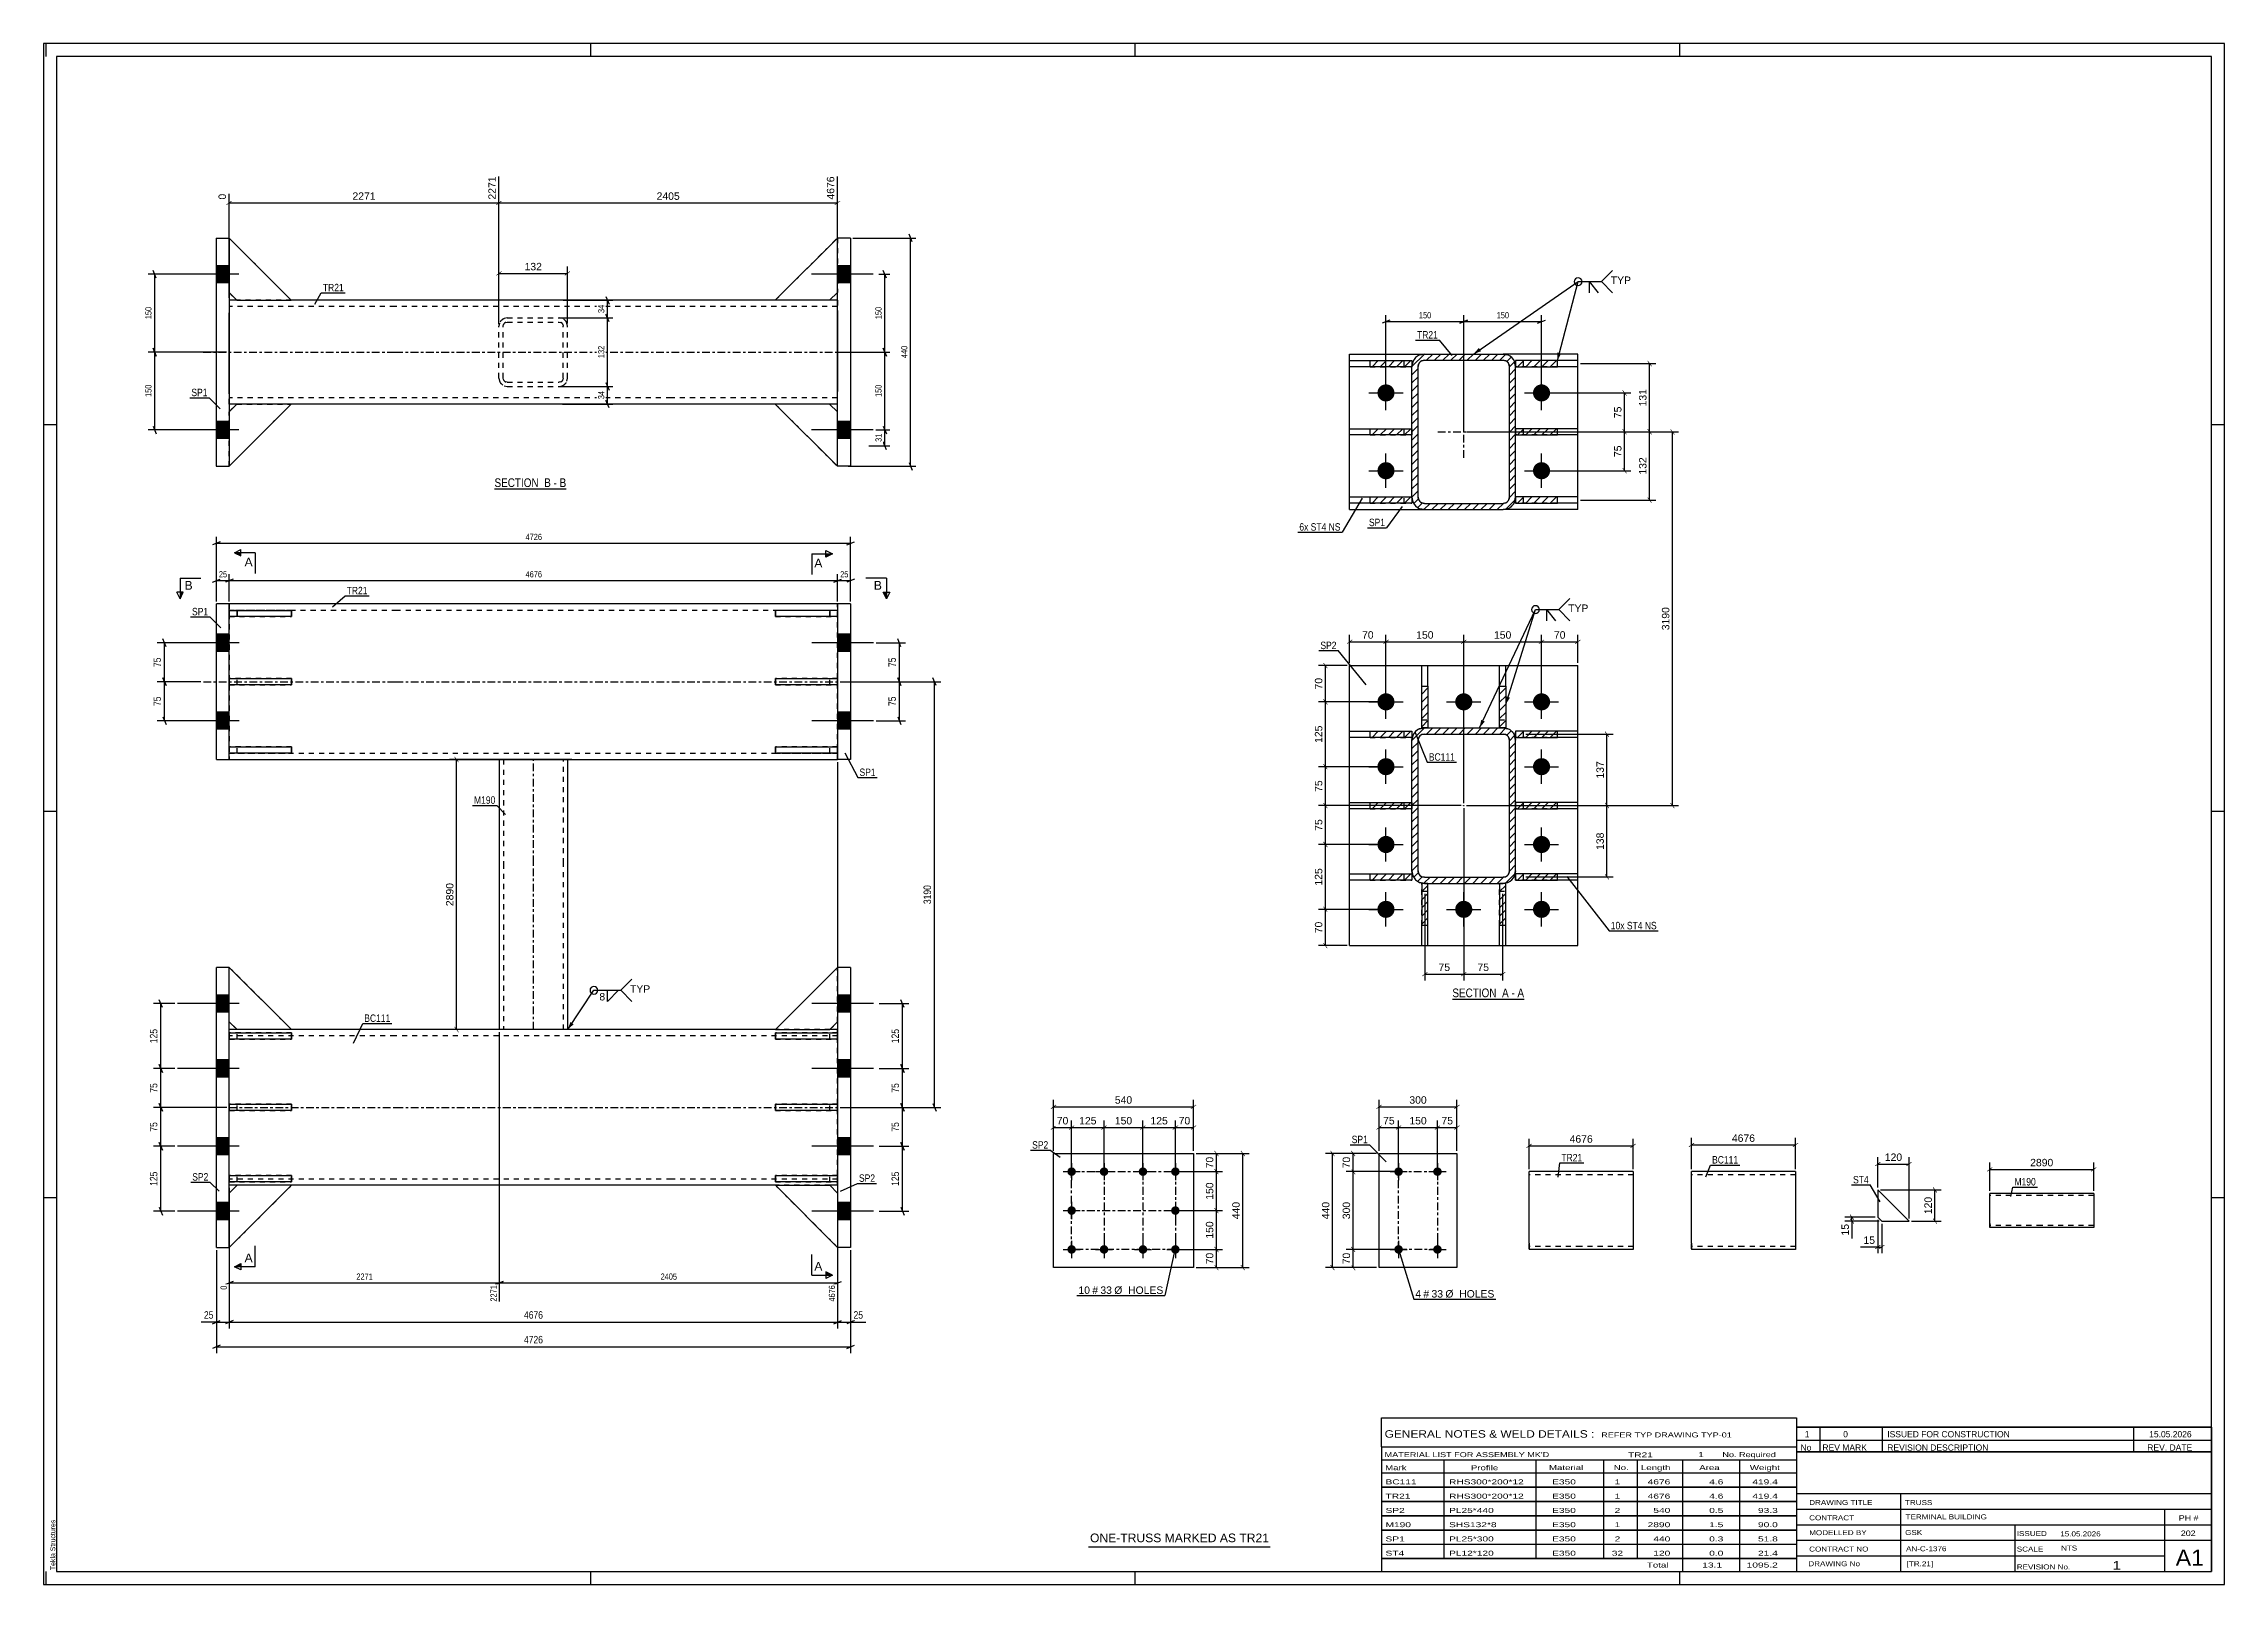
# Paper-space layout 'Layout1' of a CAD drawing. Header units: millimetres. Extents: x 0 to 841, y 0 to 594.
# The model-space entities are those that its viewports show. They can reach past a viewport. Long polylines and large blocks are cut down to what shows.
import ezdxf

# ---------------------------------------------------------------- set-up
doc = ezdxf.new("R2010")
doc.units = ezdxf.units.MM
doc.linetypes.add('DXK_LINE_DOT2', pattern=[3.9198, 1.9599, -1.9599])
doc.linetypes.add('DXK_LINE_DOT3', pattern=[5.9187, 2.979, -0.9799, 0.9799, -0.9799])
doc.layers.add('Viewport layer', color=7, linetype='Continuous', plot=False)
doc.styles.add('Arial', font='ARIAL.TTF', dxfattribs={"height": 0.2})
doc.styles.add('Arial Narrow', font='ARIALN.TTF', dxfattribs={"height": 0.2})

# ---------------------------------------------------------------- blocks, each defined once
blk = doc.blocks.new('Unknown-389632061-1163')
at = {"color": 5, "linetype": 'Continuous'}
for p, q in [((841, 594), (0, 594)), ((0, 594), (0, 0)), ((1, 589), (1, 594)), ((836, 589), (5, 589)), ((5, 589), (5, 5)), ((211, 589), (211, 594)), ((421, 589), (421, 594)), ((631, 589), (631, 594)), ((836, 5), (836, 589)), ((841, 0), (841, 594)), ((5, 447), (0, 447)), ((841, 447), (836, 447)), ((5, 298), (0, 298)), ((841, 298), (836, 298)), ((5, 149), (0, 149)), ((841, 149), (836, 149)), ((0, 0), (841, 0)), ((1, 0), (1, 5)), ((5, 5), (836, 5)), ((211, 0), (211, 5)), ((421, 0), (421, 5)), ((631, 0), (631, 5))]:
    blk.add_line(p, q, dxfattribs=at)
at = {"color": 174, "linetype": 'Continuous', "style": 'Arial'}
blk.add_text('Tekla Structures', height=1.9102, rotation=90, dxfattribs=at).set_placement((4.5, 5.5))
blk = doc.blocks.new('Unknown-389632061-7480')
at = {"color": 7, "linetype": 'Continuous'}
for p, q in [((676, 51.05), (676, 5)), ((676, 51.05), (836, 51.05)), ((836, 51), (836, 5)), ((676, 35), (836, 35)), ((716.14, 35), (716.14, 5)), ((676, 29), (836, 29)), ((818, 5.05), (818, 29.05)), ((676, 23), (836, 23)), ((676, 17), (836, 17)), ((760.14, 23), (760.14, 5)), ((676, 11), (818, 11)), ((676, 5), (836, 5))]:
    blk.add_line(p, q, dxfattribs=at)
at = {"color": 7, "style": 'Arial Narrow'}
for s, height, width, p in [('CONTRACT', 1.909, 1.425378, (680.88, 24.71)), ('DRAWING TITLE', 1.9089, 1.425378, (680.88, 30.61)), ('TRUSS', 1.909, 1.425378, (717.81, 30.59)), ('TERMINAL BUILDING', 1.9089, 1.425378, (718.06, 25.07)), ('MODELLED BY', 1.9089, 1.425378, (680.88, 18.98)), ('GSK', 1.909, 1.425378, (717.88, 19.04)), ('ISSUED', 1.909, 1.425378, (760.94, 18.64)), ('15.05.2026', 1.909, 1.425378, (777.69, 18.52)), ('DRAWING No', 1.909, 1.425378, (680.56, 7)), ('CONTRACT NO', 1.9089, 1.425378, (680.88, 12.66)), ('AN-C-1376', 1.909, 1.425378, (718.23, 12.78)), ('[TR.21]', 1.909, 1.425378, (718.46, 6.99)), ('SCALE', 1.909, 1.425378, (760.94, 12.65)), ('1', 3.34, 1.5, (797.91, 5.68)), ('A1', 6.204, 1.25, (822.24, 7.2)), ('REVISION No.', 1.9089, 1.425378, (760.94, 5.77))]:
    blk.add_text(s, height=height, dxfattribs=dict(at, width=width)).set_placement(p)
at = {"color": 7, "linetype": 'Continuous', "style": 'Arial Narrow'}
for s, height, width, p in [('PH #', 2.1, 1.42538, (823.4, 24.55)), ('202', 2.1, 1.42538, (824.19, 18.65)), ('NTS', 1.909, 1.425378, (778, 13.05))]:
    blk.add_text(s, height=height, dxfattribs=dict(at, width=width)).set_placement(p)
blk = doc.blocks.new('Unknown-389632061-7481')
at = {"color": 7, "linetype": 'Continuous'}
for p, q in [((516, 64.25), (676, 64.25)), ((516, 53), (516, 64.25)), ((676, 64.25), (676, 53)), ((516, 53), (676, 53)), ((516, 53), (516, 48)), ((676, 53), (676, 48)), ((516, 48), (676, 48)), ((516, 48), (516, 43)), ((516, 43), (676, 43)), ((516, 42.95), (516, 37.55)), ((516, 42.95), (676, 42.95)), ((540, 48), (540, 43)), ((540, 43), (540, 37.5)), ((575.5, 48), (575.5, 43)), ((575.5, 43), (575.5, 37.5)), ((601.5, 48), (601.5, 43)), ((601.5, 43), (601.5, 37.5)), ((614.5, 48), (614.5, 43)), ((614.5, 43), (614.5, 37.5)), ((632, 48), (632, 43)), ((632, 43), (632, 37.5)), ((654, 48), (654, 43)), ((654, 43), (654, 37.5)), ((676, 48), (676, 43)), ((676, 42.95), (676, 37.55)), ((516, 37.55), (676, 37.55)), ((516, 37.45), (516, 32.05)), ((516, 37.45), (676, 37.45)), ((540, 37.5), (540, 32)), ((575.5, 37.5), (575.5, 32)), ((601.5, 37.5), (601.5, 32)), ((614.5, 37.5), (614.5, 32)), ((632, 37.5), (632, 32)), ((654, 37.5), (654, 32)), ((676, 37.45), (676, 32.05)), ((516, 32.05), (676, 32.05)), ((516, 31.95), (516, 26.55)), ((516, 31.95), (676, 31.95)), ((516, 26.55), (676, 26.55)), ((516, 26.45), (516, 21.05)), ((516, 26.45), (676, 26.45)), ((540, 32), (540, 26.5)), ((540, 26.5), (540, 21)), ((575.5, 32), (575.5, 26.5)), ((575.5, 26.5), (575.5, 21)), ((601.5, 32), (601.5, 26.5)), ((601.5, 26.5), (601.5, 21)), ((614.5, 32), (614.5, 26.5)), ((614.5, 26.5), (614.5, 21)), ((632, 32), (632, 26.5)), ((632, 26.5), (632, 21)), ((654, 32), (654, 26.5)), ((654, 26.5), (654, 21)), ((676, 31.95), (676, 26.55)), ((676, 26.45), (676, 21.05)), ((516, 21.05), (676, 21.05)), ((516, 20.95), (516, 15.55)), ((516, 20.95), (676, 20.95)), ((540, 21), (540, 15.5)), ((575.5, 21), (575.5, 15.5)), ((601.5, 21), (601.5, 15.5)), ((614.5, 21), (614.5, 15.5)), ((632, 21), (632, 15.5)), ((654, 21), (654, 15.5)), ((676, 20.95), (676, 15.55)), ((516, 15.55), (676, 15.55)), ((516, 15.45), (516, 10.05)), ((516, 15.45), (676, 15.45)), ((516, 10.05), (676, 10.05)), ((516, 10), (676, 10)), ((516, 10), (516, 5)), ((540, 15.5), (540, 10)), ((575.5, 15.5), (575.5, 10)), ((601.5, 15.5), (601.5, 10)), ((614.5, 15.5), (614.5, 10)), ((632, 15.5), (632, 10)), ((632, 10), (632, 5)), ((654, 15.5), (654, 10)), ((654, 10), (654, 5)), ((676, 15.45), (676, 10.05)), ((676, 10), (676, 5)), ((516, 5), (676, 5))]:
    blk.add_line(p, q, dxfattribs=at)
at = {"color": 7, "style": 'Arial Narrow'}
for s, height, width, p in [('GENERAL NOTES & WELD DETAILS :', 2.8633, 1.4, (517.15, 56.56)), ("MATERIAL LIST FOR ASSEMBLY MK'D", 1.9089, 1.6, (517.15, 49.06)), ('REFER TYP DRAWING TYP-01', 1.9089, 1.6, (600.7, 56.66)), ('TR21', 1.909, 1.794707, (611, 48.97)), ('1', 1.91, 1.794707, (638.08, 49.06)), ('No. Required', 1.9089, 1.6, (647.41, 49.06)), ('Mark', 1.909, 1.7, (517.34, 44)), ('Profile', 1.909, 1.7, (550.41, 44)), ('Material', 1.909, 1.7, (580.54, 44.06)), ('No.', 1.909, 1.7, (605.5, 44.06)), ('Length', 1.909, 1.7, (616, 44.06)), ('Area', 1.909, 1.7, (638.5, 44.06)), ('Weight', 1.909, 1.7, (658, 44.06))]:
    blk.add_text(s, height=height, dxfattribs=dict(at, width=width)).set_placement(p)
at = {"color": 7, "linetype": 'Continuous', "style": 'Arial Narrow'}
for s, height, width, p in [('TR21', 1.909, 1.794707, (517.5, 33.06)), ('BC111', 1.909, 1.794707, (517.5, 38.56)), ('RHS300*200*12', 1.9089, 1.794707, (542, 38.56)), ('RHS300*200*12', 1.9089, 1.794707, (542, 33.06)), ('E350', 1.909, 1.794707, (581.74, 38.56)), ('E350', 1.909, 1.794707, (581.74, 33.06)), ('1', 1.91, 1.794707, (605.86, 38.56)), ('1', 1.91, 1.794707, (605.86, 33.06)), ('4676', 1.909, 1.794707, (618.58, 38.56)), ('4676', 1.909, 1.794707, (618.58, 33.06)), ('4.6', 1.909, 1.794707, (642.32, 38.56)), ('4.6', 1.909, 1.794707, (642.32, 33.06)), ('419.4', 1.909, 1.794707, (658.96, 38.56)), ('419.4', 1.909, 1.794707, (658.96, 33.06)), ('SP2', 1.909, 1.794707, (517.5, 27.56)), ('PL25*440', 1.909, 1.794707, (542, 27.56)), ('E350', 1.909, 1.794707, (581.74, 27.56)), ('2', 1.91, 1.794707, (605.86, 27.56)), ('540', 1.909, 1.794707, (620.77, 27.56)), ('0.5', 1.909, 1.794707, (642.32, 27.56)), ('93.3', 1.909, 1.794707, (661.14, 27.56)), ('SP1', 1.909, 1.794707, (517.5, 16.56)), ('M190', 1.909, 1.794707, (517.5, 22.06)), ('SHS132*8', 1.909, 1.794707, (542, 22.06)), ('PL25*300', 1.909, 1.794707, (542, 16.56)), ('E350', 1.909, 1.794707, (581.74, 22.06)), ('E350', 1.909, 1.794707, (581.74, 16.56)), ('2', 1.91, 1.794707, (605.86, 16.56)), ('1', 1.91, 1.794707, (605.86, 22.06)), ('2890', 1.909, 1.794707, (618.58, 22.06)), ('440', 1.909, 1.794707, (620.77, 16.56)), ('0.3', 1.909, 1.794707, (642.32, 16.56)), ('1.5', 1.909, 1.794707, (642.32, 22.06)), ('51.8', 1.909, 1.794707, (661.14, 16.56)), ('90.0', 1.909, 1.794707, (661.14, 22.06)), ('ST4', 1.909, 1.794707, (517.5, 11.06)), ('PL12*120', 1.909, 1.794707, (542, 11.06)), ('E350', 1.909, 1.794707, (581.74, 11.06)), ('32', 1.909, 1.794707, (604.76, 11.06)), ('Total', 1.909, 1.7, (618.33, 6.5)), ('120', 1.909, 1.794707, (620.77, 11.06)), ('13.1', 1.909, 1.794707, (639.64, 6.5)), ('0.0', 1.909, 1.794707, (642.32, 11.06)), ('1095.2', 1.909, 1.794707, (656.77, 6.5)), ('21.4', 1.909, 1.794707, (661.14, 11.06))]:
    blk.add_text(s, height=height, dxfattribs=dict(at, width=width)).set_placement(p)
blk = doc.blocks.new('Unknown-389632061-7482')
at = {"color": 7, "linetype": 'Continuous'}
blk.add_line((403, 14.5), (473, 14.5), dxfattribs=at)
at = {"color": 7, "style": 'Arial'}
blk.add_text('ONE-TRUSS MARKED AS TR21', height=3.3428, dxfattribs=at).set_placement((403.54, 16.25))
blk = doc.blocks.new('Unknown-389632061-7483')
at = {"color": 7, "linetype": 'Continuous'}
for p, q in [((676, 60.55), (836, 60.55)), ((836, 60.55), (676, 60.55)), ((676, 60.55), (676, 55.55)), ((685, 60.55), (685, 55.55)), ((709, 60.55), (709, 55.55)), ((806, 60.55), (806, 55.55)), ((836, 60.55), (836, 55.55)), ((676, 55.55), (836, 55.55)), ((676, 55.55), (676, 51.05)), ((676, 55.55), (836, 55.55)), ((836, 51.05), (676, 51.05)), ((685, 55.55), (685, 51.05)), ((709, 55.55), (709, 51.05)), ((806, 55.55), (806, 51.05)), ((836, 55.55), (836, 51.05))]:
    blk.add_line(p, q, dxfattribs=at)
at = {"color": 7, "linetype": 'Continuous', "style": 'Arial Narrow'}
for s, height, width, p in [('1', 2.39, 1.196471, (679.16, 56.7)), ('0', 2.39, 1.196471, (694, 56.7)), ('ISSUED FOR CONSTRUCTION', 2.3861, 1.196471, (711, 56.7)), ('15.05.2026', 2.386, 1.196471, (812, 56.7)), ('No', 2.386, 1.2, (677.54, 51.55)), ('REV MARK', 2.386, 1.2, (686, 51.55)), ('REVISION DESCRIPTION', 2.3861, 1.2, (711, 51.55)), ('REV. DATE', 2.386, 1.2, (811.28, 51.55))]:
    blk.add_text(s, height=height, dxfattribs=dict(at, width=width)).set_placement(p)
blk = doc.blocks.new('Unknown-389632061-13 - 2024')
at = {"color": 6, "linetype": 'Continuous'}
blk.add_line((543.28, 225.62), (570.93, 225.62), dxfattribs=at)
at = {"color": 0, "linetype": 'Continuous'}
blk.add_wipeout([(561.39, 226.37), (561.39, 229.87), (543.28, 229.87), (543.28, 226.37)], dxfattribs=at)
blk.add_wipeout([(565, 226.37), (565, 229.87), (562.44, 229.87), (562.44, 226.37)], dxfattribs=at)
at = {"color": 7, "linetype": 'Continuous', "style": 'Arial Narrow'}
blk.add_text('SECTION ', height=3.34, dxfattribs=at).set_placement((543.28, 226.37))
at = {"color": 0, "linetype": 'Continuous'}
blk.add_wipeout([(567.32, 226.37), (567.32, 229.87), (566.05, 229.87), (566.05, 226.37)], dxfattribs=at)
blk.add_wipeout([(570.93, 226.37), (570.93, 229.87), (568.37, 229.87), (568.37, 226.37)], dxfattribs=at)
at = {"color": 7, "linetype": 'Continuous', "style": 'Arial Narrow'}
for s, p in [('A', (562.44, 226.37)), ('-', (566.05, 226.37)), ('A', (568.37, 226.37))]:
    blk.add_text(s, height=3.34, dxfattribs=at).set_placement(p)
blk = doc.blocks.new('Unknown-389632061-14 - 6129')
at = {"color": 6, "linetype": 'Continuous'}
blk.add_line((173.89, 422.31), (201.54, 422.31), dxfattribs=at)
at = {"color": 0, "linetype": 'Continuous'}
blk.add_wipeout([(192, 423.06), (192, 426.56), (173.89, 426.56), (173.89, 423.06)], dxfattribs=at)
blk.add_wipeout([(195.61, 423.06), (195.61, 426.56), (193.05, 426.56), (193.05, 423.06)], dxfattribs=at)
at = {"color": 7, "linetype": 'Continuous', "style": 'Arial Narrow'}
blk.add_text('SECTION ', height=3.34, dxfattribs=at).set_placement((173.89, 423.06))
at = {"color": 0, "linetype": 'Continuous'}
blk.add_wipeout([(197.93, 423.06), (197.93, 426.56), (196.66, 426.56), (196.66, 423.06)], dxfattribs=at)
blk.add_wipeout([(201.54, 423.06), (201.54, 426.56), (198.98, 426.56), (198.98, 423.06)], dxfattribs=at)
at = {"color": 7, "linetype": 'Continuous', "style": 'Arial Narrow'}
for s, p in [('B', (193.05, 423.06)), ('-', (196.66, 423.06)), ('B', (198.98, 423.06))]:
    blk.add_text(s, height=3.34, dxfattribs=at).set_placement(p)
blk = doc.blocks.new('Bolt-389632061-1642 - 1610')
at = {"linetype": 'Continuous'}
for points in [[(396.45, 160.77, -1), (396.45, 157.47, -1)], [(408.95, 160.77, -1), (408.95, 157.47, -1)], [(423.95, 160.77, -1), (423.95, 157.47, -1)], [(436.45, 160.77, -1), (436.45, 157.47, -1)], [(396.45, 145.77, -1), (396.45, 142.47, -1)], [(436.45, 145.77, -1), (436.45, 142.47, -1)], [(396.45, 130.77, -1), (396.45, 127.47, -1)], [(408.95, 130.77, -1), (408.95, 127.47, -1)], [(423.95, 130.77, -1), (423.95, 127.47, -1)], [(436.45, 130.77, -1), (436.45, 127.47, -1)]]:
    blk.add_hatch(color=1, dxfattribs=at).paths.add_polyline_path(points)
at = {"color": 1, "linetype": 'Continuous'}
for p, q in [((396.45, 162.42), (396.45, 155.82)), ((408.95, 162.42), (408.95, 155.82)), ((423.95, 162.42), (423.95, 155.82)), ((436.45, 162.42), (436.45, 155.82)), ((393.15, 159.12), (399.75, 159.12)), ((405.65, 159.12), (412.25, 159.12)), ((420.65, 159.12), (427.25, 159.12)), ((433.15, 159.12), (439.75, 159.12)), ((393.15, 144.12), (399.75, 144.12)), ((396.45, 147.42), (396.45, 140.82)), ((433.15, 144.12), (439.75, 144.12)), ((436.45, 147.42), (436.45, 140.82)), ((393.15, 129.12), (399.75, 129.12)), ((396.45, 132.42), (396.45, 125.82)), ((405.65, 129.12), (412.25, 129.12)), ((408.95, 132.42), (408.95, 125.82)), ((420.65, 129.12), (427.25, 129.12)), ((423.95, 132.42), (423.95, 125.82)), ((433.15, 129.12), (439.75, 129.12)), ((436.45, 132.42), (436.45, 125.82))]:
    blk.add_line(p, q, dxfattribs=at)
blk = doc.blocks.new('Part-389632061-1657 - 1610')
at = {"color": 2, "linetype": 'Continuous'}
for p, q in [((389.45, 122.12), (389.45, 166.12)), ((389.45, 166.12), (443.45, 166.12)), ((443.45, 166.12), (443.45, 122.12)), ((443.45, 122.12), (389.45, 122.12))]:
    blk.add_line(p, q, dxfattribs=at)
blk = doc.blocks.new('Part-389632061-1336 - 1320')
at = {"color": 2, "linetype": 'Continuous'}
for p, q in [((592.9, 159.12), (572.9, 159.12)), ((572.9, 131.52), (572.9, 159.12)), ((613, 159.12), (593, 159.12)), ((613, 159.12), (613, 129.12)), ((572.9, 131.52), (572.9, 129.12)), ((592.9, 129.12), (572.9, 129.12)), ((613, 129.12), (593, 129.12))]:
    blk.add_line(p, q, dxfattribs=at)
at = {"color": 7, "linetype": 'DXK_LINE_DOT2'}
for p, q in [((592.9, 157.92), (572.9, 157.92)), ((613, 157.92), (593, 157.92)), ((572.9, 129.3), (572.9, 131.52)), ((572.9, 130.32), (572.9, 130.41)), ((592.9, 130.32), (572.9, 130.32)), ((613, 130.32), (593, 130.32)), ((613, 130.32), (613, 130.41))]:
    blk.add_line(p, q, dxfattribs=at)
blk = doc.blocks.new('Part-389632061-2436 - 2425')
at = {"color": 2, "linetype": 'Continuous'}
for p, q in [((282.21, 185.08), (306.21, 185.08)), ((282.21, 182.68), (282.21, 185.08)), ((306.21, 185.08), (306.21, 182.68)), ((306.21, 182.68), (282.21, 182.68))]:
    blk.add_line(p, q, dxfattribs=at)
at = {"color": 7, "linetype": 'DXK_LINE_DOT2'}
blk.add_line((303.21, 182.68), (303.21, 185.08), dxfattribs=at)
blk = doc.blocks.new('Part-389632061-2581 - 2425')
at = {"color": 2, "linetype": 'Continuous'}
for p, q in [((71.61, 375.48), (95.61, 375.48)), ((71.61, 375.48), (71.61, 373.08)), ((95.61, 373.08), (71.61, 373.08)), ((95.61, 375.48), (95.61, 373.08))]:
    blk.add_line(p, q, dxfattribs=at)
at = {"color": 7, "linetype": 'DXK_LINE_DOT2'}
blk.add_line((74.61, 373.08), (74.61, 375.48), dxfattribs=at)
blk = doc.blocks.new('Part-389632061-2570 - 2425')
at = {"color": 7, "linetype": 'DXK_LINE_DOT2'}
for p, q in [((95.61, 375.48), (71.61, 375.48)), ((71.61, 375.48), (71.61, 373.08)), ((71.61, 373.08), (95.61, 373.08)), ((74.61, 375.48), (74.61, 373.08)), ((95.61, 373.08), (95.61, 375.48))]:
    blk.add_line(p, q, dxfattribs=at)
blk = doc.blocks.new('Part-389632061-2511 - 2425')
at = {"color": 7, "linetype": 'DXK_LINE_DOT2'}
for p, q in [((95.61, 157.58), (71.61, 157.58)), ((71.61, 157.58), (71.61, 155.18)), ((71.61, 155.18), (95.61, 155.18)), ((74.61, 155.18), (74.61, 157.58)), ((95.61, 155.18), (95.61, 157.58))]:
    blk.add_line(p, q, dxfattribs=at)
blk = doc.blocks.new('Part-389632061-2431 - 2425')
at = {"color": 2, "linetype": 'Continuous'}
for p, q in [((282.21, 212.58), (306.21, 212.58)), ((282.21, 210.18), (282.21, 212.58)), ((306.21, 212.58), (306.21, 210.18)), ((306.21, 210.18), (282.21, 210.18))]:
    blk.add_line(p, q, dxfattribs=at)
at = {"color": 7, "linetype": 'DXK_LINE_DOT2'}
blk.add_line((303.21, 210.18), (303.21, 212.58), dxfattribs=at)
blk = doc.blocks.new('Part-389632061-2441 - 2425')
at = {"color": 2, "linetype": 'Continuous'}
for p, q in [((66.61, 317.98), (66.61, 377.98)), ((71.61, 377.98), (66.61, 377.98)), ((71.61, 317.98), (71.61, 377.98)), ((66.61, 317.98), (71.61, 317.98))]:
    blk.add_line(p, q, dxfattribs=at)
blk = doc.blocks.new('Part-389632061-2446 - 2425')
at = {"color": 2, "linetype": 'Continuous'}
for p, q in [((66.61, 129.88), (66.61, 237.88)), ((71.61, 237.88), (66.61, 237.88)), ((71.61, 129.88), (71.61, 237.88)), ((66.61, 129.88), (71.61, 129.88))]:
    blk.add_line(p, q, dxfattribs=at)
blk = doc.blocks.new('Part-389632061-2563 - 2425')
at = {"color": 2, "linetype": 'Continuous'}
for p, q in [((74.61, 213.88), (71.61, 213.88)), ((135.61, 213.88), (95.61, 213.88)), ((242.11, 213.88), (135.71, 213.88)), ((282.21, 213.88), (242.21, 213.88)), ((306.21, 213.88), (303.21, 213.88)), ((74.61, 153.88), (71.61, 153.88)), ((135.61, 153.88), (95.61, 153.88)), ((242.11, 153.88), (135.71, 153.88)), ((282.21, 153.88), (242.21, 153.88)), ((306.21, 153.88), (303.21, 153.88))]:
    blk.add_line(p, q, dxfattribs=at)
at = {"color": 7, "linetype": 'DXK_LINE_DOT2'}
for p, q in [((71.61, 153.88), (71.61, 213.88)), ((135.61, 211.48), (71.61, 211.48)), ((95.61, 213.88), (74.61, 213.88)), ((242.11, 211.48), (135.71, 211.48)), ((306.21, 211.48), (242.21, 211.48)), ((303.21, 213.88), (282.21, 213.88)), ((306.21, 153.88), (306.21, 213.88)), ((135.61, 156.28), (71.61, 156.28)), ((95.61, 153.88), (74.61, 153.88)), ((242.11, 156.28), (135.71, 156.28)), ((306.21, 156.28), (242.21, 156.28)), ((303.21, 153.88), (282.21, 153.88))]:
    blk.add_line(p, q, dxfattribs=at)
at = {"color": 7, "linetype": 'DXK_LINE_DOT3'}
for p, q in [((71.61, 183.88), (135.61, 183.88)), ((135.71, 183.88), (242.11, 183.88)), ((242.21, 183.88), (306.21, 183.88))]:
    blk.add_line(p, q, dxfattribs=at)
blk = doc.blocks.new('Part-389632061-2510 - 2425')
at = {"color": 7, "linetype": 'DXK_LINE_DOT2'}
for p, q in [((95.61, 212.58), (71.61, 212.58)), ((71.61, 212.58), (71.61, 210.18)), ((74.61, 210.18), (74.61, 212.58)), ((95.61, 210.18), (95.61, 212.58)), ((71.61, 210.18), (95.61, 210.18))]:
    blk.add_line(p, q, dxfattribs=at)
blk = doc.blocks.new('Part-389632061-2451 - 2425')
at = {"color": 2, "linetype": 'Continuous'}
for p, q in [((311.21, 377.98), (306.21, 377.98)), ((306.21, 377.98), (306.21, 317.98)), ((311.21, 377.98), (311.21, 317.98)), ((311.21, 317.98), (306.21, 317.98))]:
    blk.add_line(p, q, dxfattribs=at)
blk = doc.blocks.new('Part-389632061-2516 - 2425')
at = {"color": 2, "linetype": 'Continuous'}
for p, q in [((282.21, 349.18), (306.21, 349.18)), ((282.21, 346.78), (282.21, 349.18)), ((306.21, 346.78), (282.21, 346.78)), ((306.21, 349.18), (306.21, 346.78))]:
    blk.add_line(p, q, dxfattribs=at)
at = {"color": 7, "linetype": 'DXK_LINE_DOT2'}
blk.add_line((303.21, 346.78), (303.21, 349.18), dxfattribs=at)
blk = doc.blocks.new('Part-389632061-2456 - 2425')
at = {"color": 2, "linetype": 'Continuous'}
for p, q in [((311.21, 237.88), (306.21, 237.88)), ((306.21, 237.88), (306.21, 129.88)), ((311.21, 237.88), (311.21, 129.88)), ((311.21, 129.88), (306.21, 129.88))]:
    blk.add_line(p, q, dxfattribs=at)
blk = doc.blocks.new('Part-389632061-2568 - 2425')
at = {"color": 2, "linetype": 'Continuous'}
for p, q in [((135.61, 377.98), (71.61, 377.98)), ((242.11, 377.98), (135.71, 377.98)), ((306.21, 377.98), (242.21, 377.98)), ((71.61, 317.98), (135.61, 317.98)), ((135.71, 317.98), (242.11, 317.98)), ((242.21, 317.98), (306.21, 317.98))]:
    blk.add_line(p, q, dxfattribs=at)
at = {"color": 7, "linetype": 'DXK_LINE_DOT2'}
for p, q in [((71.61, 377.98), (71.61, 317.98)), ((71.61, 375.58), (135.61, 375.58)), ((135.71, 375.58), (242.11, 375.58)), ((242.21, 375.58), (306.21, 375.58)), ((306.21, 317.98), (306.21, 377.98)), ((135.61, 320.38), (71.61, 320.38)), ((242.11, 320.38), (135.71, 320.38)), ((306.21, 320.38), (242.21, 320.38))]:
    blk.add_line(p, q, dxfattribs=at)
at = {"color": 7, "linetype": 'DXK_LINE_DOT3'}
for p, q in [((61.61, 347.98), (135.61, 347.98)), ((135.71, 347.98), (242.11, 347.98)), ((242.21, 347.98), (316.21, 347.98))]:
    blk.add_line(p, q, dxfattribs=at)
blk = doc.blocks.new('Part-389632061-2521 - 2425')
at = {"color": 2, "linetype": 'Continuous'}
for p, q in [((306.21, 375.48), (282.21, 375.48)), ((282.21, 373.08), (282.21, 375.48)), ((306.21, 373.08), (282.21, 373.08)), ((306.21, 375.48), (306.21, 373.08))]:
    blk.add_line(p, q, dxfattribs=at)
at = {"color": 7, "linetype": 'DXK_LINE_DOT2'}
blk.add_line((303.21, 373.08), (303.21, 375.48), dxfattribs=at)
blk = doc.blocks.new('Part-389632061-2461 - 2425')
at = {"color": 2, "linetype": 'Continuous'}
for p, q in [((175.71, 317.98), (175.71, 277.98)), ((202.11, 277.98), (202.11, 317.98)), ((175.71, 277.88), (175.71, 213.88)), ((202.11, 213.88), (202.11, 277.88))]:
    blk.add_line(p, q, dxfattribs=at)
at = {"color": 7, "linetype": 'DXK_LINE_DOT2'}
for p, q in [((202.11, 317.98), (175.71, 317.98)), ((177.31, 317.98), (177.31, 277.98)), ((200.51, 277.98), (200.51, 317.98)), ((177.31, 277.88), (177.31, 213.88)), ((200.51, 213.88), (200.51, 277.88)), ((202.11, 213.88), (175.71, 213.88))]:
    blk.add_line(p, q, dxfattribs=at)
at = {"color": 7, "linetype": 'DXK_LINE_DOT3'}
for p, q in [((188.91, 277.98), (188.91, 317.98)), ((188.91, 213.88), (188.91, 277.88))]:
    blk.add_line(p, q, dxfattribs=at)
blk = doc.blocks.new('Part-389632061-2466 - 2425')
at = {"color": 2, "linetype": 'Continuous'}
for p, q in [((282.21, 157.58), (306.21, 157.58)), ((282.21, 155.18), (282.21, 157.58)), ((306.21, 155.18), (282.21, 155.18)), ((306.21, 157.58), (306.21, 155.18))]:
    blk.add_line(p, q, dxfattribs=at)
at = {"color": 7, "linetype": 'DXK_LINE_DOT2'}
blk.add_line((303.21, 155.18), (303.21, 157.58), dxfattribs=at)
blk = doc.blocks.new('Part-389632061-2467 - 2425')
at = {"color": 7, "linetype": 'DXK_LINE_DOT2'}
for p, q in [((306.21, 185.08), (282.21, 185.08)), ((282.21, 185.08), (282.21, 182.68)), ((303.21, 182.68), (303.21, 185.08)), ((306.21, 182.68), (306.21, 185.08)), ((282.21, 182.68), (306.21, 182.68))]:
    blk.add_line(p, q, dxfattribs=at)
blk = doc.blocks.new('Part-389632061-2468 - 2425')
at = {"color": 7, "linetype": 'DXK_LINE_DOT2'}
for p, q in [((306.21, 212.58), (282.21, 212.58)), ((282.21, 212.58), (282.21, 210.18)), ((303.21, 210.18), (303.21, 212.58)), ((306.21, 210.18), (306.21, 212.58)), ((282.21, 210.18), (306.21, 210.18))]:
    blk.add_line(p, q, dxfattribs=at)
blk = doc.blocks.new('Part-389632061-2469 - 2425')
at = {"color": 7, "linetype": 'DXK_LINE_DOT2'}
for p, q in [((306.21, 157.58), (282.21, 157.58)), ((282.21, 157.58), (282.21, 155.18)), ((282.21, 155.18), (306.21, 155.18)), ((303.21, 155.18), (303.21, 157.58)), ((306.21, 155.18), (306.21, 157.58))]:
    blk.add_line(p, q, dxfattribs=at)
blk = doc.blocks.new('Part-389632061-2534 - 2425')
at = {"color": 2, "linetype": 'Continuous'}
for p, q in [((71.61, 346.78), (71.61, 349.18)), ((71.61, 349.18), (95.61, 349.18)), ((95.61, 346.78), (71.61, 346.78)), ((95.61, 349.18), (95.61, 346.78))]:
    blk.add_line(p, q, dxfattribs=at)
at = {"color": 7, "linetype": 'DXK_LINE_DOT2'}
blk.add_line((74.61, 346.78), (74.61, 349.18), dxfattribs=at)
blk = doc.blocks.new('Part-389632061-2470 - 2425')
at = {"color": 7, "linetype": 'DXK_LINE_DOT2'}
for p, q in [((282.21, 153.88), (303.21, 153.88)), ((306.21, 129.88), (282.21, 153.88)), ((303.21, 153.88), (306.21, 150.88)), ((306.21, 150.88), (306.21, 129.88))]:
    blk.add_line(p, q, dxfattribs=at)
blk = doc.blocks.new('Part-389632061-2475 - 2425')
at = {"color": 2, "linetype": 'Continuous'}
for p, q in [((306.21, 129.88), (282.21, 153.88)), ((282.21, 153.88), (303.21, 153.88)), ((303.21, 153.88), (306.21, 150.88))]:
    blk.add_line(p, q, dxfattribs=at)
at = {"color": 7, "linetype": 'DXK_LINE_DOT2'}
blk.add_line((306.21, 150.88), (306.21, 129.88), dxfattribs=at)
blk = doc.blocks.new('Part-389632061-2476 - 2425')
at = {"color": 7, "linetype": 'DXK_LINE_DOT2'}
for p, q in [((306.21, 237.88), (282.21, 213.88)), ((306.21, 216.88), (306.21, 237.88)), ((282.21, 213.88), (303.21, 213.88)), ((303.21, 213.88), (306.21, 216.88))]:
    blk.add_line(p, q, dxfattribs=at)
blk = doc.blocks.new('Part-389632061-2481 - 2425')
at = {"color": 2, "linetype": 'Continuous'}
for p, q in [((306.21, 237.88), (282.21, 213.88)), ((282.21, 213.88), (303.21, 213.88)), ((303.21, 213.88), (306.21, 216.88))]:
    blk.add_line(p, q, dxfattribs=at)
at = {"color": 7, "linetype": 'DXK_LINE_DOT2'}
blk.add_line((306.21, 216.88), (306.21, 237.88), dxfattribs=at)
blk = doc.blocks.new('Part-389632061-2482 - 2425')
at = {"color": 7, "linetype": 'DXK_LINE_DOT2'}
for p, q in [((74.61, 153.88), (71.61, 150.88)), ((71.61, 129.88), (95.61, 153.88)), ((95.61, 153.88), (74.61, 153.88)), ((71.61, 150.88), (71.61, 129.88))]:
    blk.add_line(p, q, dxfattribs=at)
blk = doc.blocks.new('Part-389632061-2487 - 2425')
at = {"color": 2, "linetype": 'Continuous'}
for p, q in [((71.61, 150.88), (74.61, 153.88)), ((71.61, 129.88), (95.61, 153.88)), ((95.61, 153.88), (74.61, 153.88))]:
    blk.add_line(p, q, dxfattribs=at)
at = {"color": 7, "linetype": 'DXK_LINE_DOT2'}
blk.add_line((71.61, 129.88), (71.61, 150.88), dxfattribs=at)
blk = doc.blocks.new('Part-389632061-2488 - 2425')
at = {"color": 7, "linetype": 'DXK_LINE_DOT2'}
for p, q in [((71.61, 216.88), (71.61, 237.88)), ((71.61, 237.88), (95.61, 213.88)), ((74.61, 213.88), (71.61, 216.88)), ((95.61, 213.88), (74.61, 213.88))]:
    blk.add_line(p, q, dxfattribs=at)
blk = doc.blocks.new('Part-389632061-2569 - 2425')
at = {"color": 7, "linetype": 'DXK_LINE_DOT2'}
for p, q in [((95.61, 322.88), (71.61, 322.88)), ((71.61, 322.88), (71.61, 320.48)), ((71.61, 320.48), (95.61, 320.48)), ((74.61, 320.48), (74.61, 322.88)), ((95.61, 320.48), (95.61, 322.88))]:
    blk.add_line(p, q, dxfattribs=at)
blk = doc.blocks.new('Bolt-389632061-2557 - 2425')
at = {"linetype": 'Continuous'}
for points in [[(306.21, 366.28), (306.21, 359.68), (311.21, 359.68), (311.21, 366.28)], [(306.21, 366.28), (306.21, 359.68), (311.21, 359.68), (311.21, 366.28)], [(306.21, 336.28), (306.21, 329.68), (311.21, 329.68), (311.21, 336.28)], [(306.21, 336.28), (306.21, 329.68), (311.21, 329.68), (311.21, 336.28)]]:
    blk.add_hatch(color=1, dxfattribs=at).paths.add_polyline_path(points)
at = {"color": 1, "linetype": 'Continuous'}
for p, q in [((320.01, 362.98), (296.21, 362.98)), ((320.01, 362.98), (296.21, 362.98)), ((311.21, 366.28), (306.21, 366.28)), ((311.21, 366.28), (306.21, 366.28)), ((311.21, 359.68), (306.21, 359.68)), ((311.21, 359.68), (306.21, 359.68)), ((320.01, 332.98), (296.21, 332.98)), ((320.01, 332.98), (296.21, 332.98)), ((311.21, 336.28), (306.21, 336.28)), ((311.21, 336.28), (306.21, 336.28)), ((311.21, 329.68), (306.21, 329.68)), ((311.21, 329.68), (306.21, 329.68))]:
    blk.add_line(p, q, dxfattribs=at)
blk = doc.blocks.new('Part-389632061-2493 - 2425')
at = {"color": 2, "linetype": 'Continuous'}
for p, q in [((71.61, 237.88), (95.61, 213.88)), ((74.61, 213.88), (71.61, 216.88)), ((95.61, 213.88), (74.61, 213.88))]:
    blk.add_line(p, q, dxfattribs=at)
at = {"color": 7, "linetype": 'DXK_LINE_DOT2'}
blk.add_line((71.61, 216.88), (71.61, 237.88), dxfattribs=at)
blk = doc.blocks.new('Part-389632061-2498 - 2425')
at = {"color": 2, "linetype": 'Continuous'}
for p, q in [((71.61, 182.68), (71.61, 185.08)), ((71.61, 185.08), (95.61, 185.08)), ((95.61, 185.08), (95.61, 182.68)), ((95.61, 182.68), (71.61, 182.68))]:
    blk.add_line(p, q, dxfattribs=at)
at = {"color": 7, "linetype": 'DXK_LINE_DOT2'}
blk.add_line((74.61, 182.68), (74.61, 185.08), dxfattribs=at)
blk = doc.blocks.new('Part-389632061-2503 - 2425')
at = {"color": 2, "linetype": 'Continuous'}
for p, q in [((71.61, 210.18), (71.61, 212.58)), ((71.61, 212.58), (95.61, 212.58)), ((95.61, 212.58), (95.61, 210.18)), ((95.61, 210.18), (71.61, 210.18))]:
    blk.add_line(p, q, dxfattribs=at)
at = {"color": 7, "linetype": 'DXK_LINE_DOT2'}
blk.add_line((74.61, 210.18), (74.61, 212.58), dxfattribs=at)
blk = doc.blocks.new('Part-389632061-2508 - 2425')
at = {"color": 2, "linetype": 'Continuous'}
for p, q in [((71.61, 155.18), (71.61, 157.58)), ((71.61, 157.58), (95.61, 157.58)), ((95.61, 155.18), (71.61, 155.18)), ((95.61, 157.58), (95.61, 155.18))]:
    blk.add_line(p, q, dxfattribs=at)
at = {"color": 7, "linetype": 'DXK_LINE_DOT2'}
blk.add_line((74.61, 155.18), (74.61, 157.58), dxfattribs=at)
blk = doc.blocks.new('Part-389632061-2509 - 2425')
at = {"color": 7, "linetype": 'DXK_LINE_DOT2'}
for p, q in [((95.61, 185.08), (71.61, 185.08)), ((71.61, 185.08), (71.61, 182.68)), ((74.61, 182.68), (74.61, 185.08)), ((95.61, 182.68), (95.61, 185.08)), ((71.61, 182.68), (95.61, 182.68))]:
    blk.add_line(p, q, dxfattribs=at)
blk = doc.blocks.new('Part-389632061-2526 - 2425')
at = {"color": 2, "linetype": 'Continuous'}
for p, q in [((282.21, 322.88), (306.21, 322.88)), ((282.21, 320.48), (282.21, 322.88)), ((306.21, 320.48), (282.21, 320.48)), ((306.21, 322.88), (306.21, 320.48))]:
    blk.add_line(p, q, dxfattribs=at)
at = {"color": 7, "linetype": 'DXK_LINE_DOT2'}
blk.add_line((303.21, 320.48), (303.21, 322.88), dxfattribs=at)
blk = doc.blocks.new('Part-389632061-2527 - 2425')
at = {"color": 7, "linetype": 'DXK_LINE_DOT2'}
for p, q in [((306.21, 349.18), (282.21, 349.18)), ((282.21, 349.18), (282.21, 346.78)), ((282.21, 346.78), (306.21, 346.78)), ((303.21, 346.78), (303.21, 349.18)), ((306.21, 346.78), (306.21, 349.18))]:
    blk.add_line(p, q, dxfattribs=at)
blk = doc.blocks.new('Part-389632061-2528 - 2425')
at = {"color": 7, "linetype": 'DXK_LINE_DOT2'}
for p, q in [((306.21, 375.48), (282.21, 375.48)), ((282.21, 375.48), (282.21, 373.08)), ((282.21, 373.08), (306.21, 373.08)), ((303.21, 375.48), (303.21, 373.08)), ((306.21, 373.08), (306.21, 375.48))]:
    blk.add_line(p, q, dxfattribs=at)
blk = doc.blocks.new('Part-389632061-2576 - 2425')
at = {"color": 2, "linetype": 'Continuous'}
for p, q in [((71.61, 320.48), (71.61, 322.88)), ((71.61, 322.88), (95.61, 322.88)), ((95.61, 320.48), (71.61, 320.48)), ((95.61, 322.88), (95.61, 320.48))]:
    blk.add_line(p, q, dxfattribs=at)
at = {"color": 7, "linetype": 'DXK_LINE_DOT2'}
blk.add_line((74.61, 320.48), (74.61, 322.88), dxfattribs=at)
blk = doc.blocks.new('Part-389632061-2529 - 2425')
at = {"color": 7, "linetype": 'DXK_LINE_DOT2'}
for p, q in [((306.21, 322.88), (282.21, 322.88)), ((282.21, 322.88), (282.21, 320.48)), ((282.21, 320.48), (306.21, 320.48)), ((303.21, 320.48), (303.21, 322.88)), ((306.21, 320.48), (306.21, 322.88))]:
    blk.add_line(p, q, dxfattribs=at)
blk = doc.blocks.new('Bolt-389632061-2555 - 2425')
at = {"linetype": 'Continuous'}
for points in [[(66.61, 366.28), (66.61, 359.68), (71.61, 359.68), (71.61, 366.28)], [(66.61, 366.28), (66.61, 359.68), (71.61, 359.68), (71.61, 366.28)], [(66.61, 336.28), (66.61, 329.68), (71.61, 329.68), (71.61, 336.28)], [(66.61, 336.28), (66.61, 329.68), (71.61, 329.68), (71.61, 336.28)]]:
    blk.add_hatch(color=1, dxfattribs=at).paths.add_polyline_path(points)
at = {"color": 1, "linetype": 'Continuous'}
for p, q in [((75.41, 362.98), (51.61, 362.98)), ((75.41, 362.98), (51.61, 362.98)), ((71.61, 366.28), (66.61, 366.28)), ((71.61, 366.28), (66.61, 366.28)), ((71.61, 359.68), (66.61, 359.68)), ((71.61, 359.68), (66.61, 359.68)), ((75.41, 332.98), (51.61, 332.98)), ((75.41, 332.98), (51.61, 332.98)), ((71.61, 336.28), (66.61, 336.28)), ((71.61, 336.28), (66.61, 336.28)), ((71.61, 329.68), (66.61, 329.68)), ((71.61, 329.68), (66.61, 329.68))]:
    blk.add_line(p, q, dxfattribs=at)
blk = doc.blocks.new('Bolt-389632061-2556 - 2425')
at = {"linetype": 'Continuous'}
for points in [[(66.61, 227.18), (66.61, 220.58), (71.61, 220.58), (71.61, 227.18)], [(66.61, 227.18), (66.61, 220.58), (71.61, 220.58), (71.61, 227.18)], [(66.61, 227.18), (66.61, 220.58), (71.61, 220.58), (71.61, 227.18)], [(66.61, 202.18), (66.61, 195.58), (71.61, 195.58), (71.61, 202.18)], [(66.61, 202.18), (66.61, 195.58), (71.61, 195.58), (71.61, 202.18)], [(66.61, 172.18), (66.61, 165.58), (71.61, 165.58), (71.61, 172.18)], [(66.61, 172.18), (66.61, 165.58), (71.61, 165.58), (71.61, 172.18)], [(66.61, 147.18), (66.61, 140.58), (71.61, 140.58), (71.61, 147.18)], [(66.61, 147.18), (66.61, 140.58), (71.61, 140.58), (71.61, 147.18)], [(66.61, 147.18), (66.61, 140.58), (71.61, 140.58), (71.61, 147.18)]]:
    blk.add_hatch(color=1, dxfattribs=at).paths.add_polyline_path(points)
at = {"color": 1, "linetype": 'Continuous'}
for p, q in [((71.61, 227.18), (66.61, 227.18)), ((71.61, 227.18), (66.61, 227.18)), ((71.61, 227.18), (66.61, 227.18)), ((75.41, 223.88), (51.61, 223.88)), ((75.41, 223.88), (51.61, 223.88)), ((75.41, 223.88), (51.61, 223.88)), ((71.61, 220.58), (66.61, 220.58)), ((71.61, 220.58), (66.61, 220.58)), ((71.61, 220.58), (66.61, 220.58)), ((71.61, 202.18), (66.61, 202.18)), ((71.61, 202.18), (66.61, 202.18)), ((75.41, 198.88), (51.61, 198.88)), ((75.41, 198.88), (51.61, 198.88)), ((71.61, 195.58), (66.61, 195.58)), ((71.61, 195.58), (66.61, 195.58)), ((75.41, 168.88), (51.61, 168.88)), ((75.41, 168.88), (51.61, 168.88)), ((71.61, 172.18), (66.61, 172.18)), ((71.61, 172.18), (66.61, 172.18)), ((71.61, 165.58), (66.61, 165.58)), ((71.61, 165.58), (66.61, 165.58)), ((75.41, 143.88), (51.61, 143.88)), ((75.41, 143.88), (51.61, 143.88)), ((75.41, 143.88), (51.61, 143.88)), ((71.61, 147.18), (66.61, 147.18)), ((71.61, 147.18), (66.61, 147.18)), ((71.61, 147.18), (66.61, 147.18)), ((71.61, 140.58), (66.61, 140.58)), ((71.61, 140.58), (66.61, 140.58)), ((71.61, 140.58), (66.61, 140.58))]:
    blk.add_line(p, q, dxfattribs=at)
blk = doc.blocks.new('Bolt-389632061-2558 - 2425')
at = {"linetype": 'Continuous'}
for points in [[(306.21, 227.18), (306.21, 220.58), (311.21, 220.58), (311.21, 227.18)], [(306.21, 227.18), (306.21, 220.58), (311.21, 220.58), (311.21, 227.18)], [(306.21, 227.18), (306.21, 220.58), (311.21, 220.58), (311.21, 227.18)], [(306.21, 202.18), (306.21, 195.58), (311.21, 195.58), (311.21, 202.18)], [(306.21, 202.18), (306.21, 195.58), (311.21, 195.58), (311.21, 202.18)], [(306.21, 172.18), (306.21, 165.58), (311.21, 165.58), (311.21, 172.18)], [(306.21, 172.18), (306.21, 165.58), (311.21, 165.58), (311.21, 172.18)], [(306.21, 147.18), (306.21, 140.58), (311.21, 140.58), (311.21, 147.18)], [(306.21, 147.18), (306.21, 140.58), (311.21, 140.58), (311.21, 147.18)], [(306.21, 147.18), (306.21, 140.58), (311.21, 140.58), (311.21, 147.18)]]:
    blk.add_hatch(color=1, dxfattribs=at).paths.add_polyline_path(points)
at = {"color": 1, "linetype": 'Continuous'}
for p, q in [((311.21, 227.18), (306.21, 227.18)), ((311.21, 227.18), (306.21, 227.18)), ((311.21, 227.18), (306.21, 227.18)), ((320.01, 223.88), (296.21, 223.88)), ((320.01, 223.88), (296.21, 223.88)), ((320.01, 223.88), (296.21, 223.88)), ((311.21, 220.58), (306.21, 220.58)), ((311.21, 220.58), (306.21, 220.58)), ((311.21, 220.58), (306.21, 220.58)), ((311.21, 202.18), (306.21, 202.18)), ((311.21, 202.18), (306.21, 202.18)), ((320.01, 198.88), (296.21, 198.88)), ((320.01, 198.88), (296.21, 198.88)), ((311.21, 195.58), (306.21, 195.58)), ((311.21, 195.58), (306.21, 195.58)), ((320.01, 168.88), (296.21, 168.88)), ((320.01, 168.88), (296.21, 168.88)), ((311.21, 172.18), (306.21, 172.18)), ((311.21, 172.18), (306.21, 172.18)), ((311.21, 165.58), (306.21, 165.58)), ((311.21, 165.58), (306.21, 165.58)), ((320.01, 143.88), (296.21, 143.88)), ((320.01, 143.88), (296.21, 143.88)), ((320.01, 143.88), (296.21, 143.88)), ((311.21, 147.18), (306.21, 147.18)), ((311.21, 147.18), (306.21, 147.18)), ((311.21, 147.18), (306.21, 147.18)), ((311.21, 140.58), (306.21, 140.58)), ((311.21, 140.58), (306.21, 140.58)), ((311.21, 140.58), (306.21, 140.58))]:
    blk.add_line(p, q, dxfattribs=at)
blk = doc.blocks.new('Part-389632061-2571 - 2425')
at = {"color": 7, "linetype": 'DXK_LINE_DOT2'}
for p, q in [((95.61, 349.18), (71.61, 349.18)), ((71.61, 349.18), (71.61, 346.78)), ((71.61, 346.78), (95.61, 346.78)), ((74.61, 346.78), (74.61, 349.18)), ((95.61, 346.78), (95.61, 349.18))]:
    blk.add_line(p, q, dxfattribs=at)
blk = doc.blocks.new('Part-389632061-1453 - 1437')
at = {"color": 2, "linetype": 'Continuous'}
for p, q in [((515.03, 122.12), (515.03, 166.12)), ((515.03, 166.12), (545.03, 166.12)), ((545.03, 166.12), (545.03, 122.12)), ((545.03, 122.12), (515.03, 122.12))]:
    blk.add_line(p, q, dxfattribs=at)
blk = doc.blocks.new('Bolt-389632061-1510 - 1437')
at = {"linetype": 'Continuous'}
for points in [[(522.53, 160.77, -1), (522.53, 157.47, -1)], [(537.53, 160.77, -1), (537.53, 157.47, -1)], [(522.53, 130.77, -1), (522.53, 127.47, -1)], [(537.53, 130.77, -1), (537.53, 127.47, -1)]]:
    blk.add_hatch(color=1, dxfattribs=at).paths.add_polyline_path(points)
at = {"color": 1, "linetype": 'Continuous'}
for p, q in [((522.53, 162.42), (522.53, 155.82)), ((537.53, 162.42), (537.53, 155.82)), ((519.23, 159.12), (525.83, 159.12)), ((534.23, 159.12), (540.83, 159.12)), ((519.23, 129.12), (525.83, 129.12)), ((522.53, 132.42), (522.53, 125.82)), ((534.23, 129.12), (540.83, 129.12)), ((537.53, 132.42), (537.53, 125.82))]:
    blk.add_line(p, q, dxfattribs=at)
blk = doc.blocks.new('Part-389632061-2125 - 2024')
at = {"linetype": 'Continuous'}
h = blk.add_hatch(dxfattribs=at)
h.set_pattern_fill('', scale=0.7, style=0, pattern_type=0)
h.set_pattern_definition([(45, (511.5647, 419.2399), (-1.57154, 1.57154), [])])
h.paths.add_polyline_path([(527.67, 419.24), (511.56, 419.24), (511.56, 416.84), (527.67, 416.84)])
at = {"color": 2, "linetype": 'Continuous'}
for p, q in [((503.67, 419.24), (511.56, 419.24)), ((503.67, 416.84), (503.67, 419.24)), ((511.56, 416.84), (503.67, 416.84)), ((511.56, 419.24), (527.67, 419.24)), ((511.56, 416.84), (511.56, 419.24)), ((527.67, 416.84), (511.56, 416.84)), ((527.67, 419.24), (527.67, 416.84))]:
    blk.add_line(p, q, dxfattribs=at)
at = {"color": 7, "linetype": 'DXK_LINE_DOT2'}
for p, q in [((511.56, 419.24), (527.67, 419.24)), ((511.56, 416.84), (527.67, 416.84)), ((524.67, 416.84), (524.67, 419.24)), ((527.67, 419.24), (527.67, 416.84))]:
    blk.add_line(p, q, dxfattribs=at)
blk = doc.blocks.new('Part-389632061-2061 - 2024')
at = {"linetype": 'Continuous'}
h = blk.add_hatch(dxfattribs=at)
h.set_pattern_fill('', scale=0.7, style=0, pattern_type=0)
h.set_pattern_definition([(45, (511.5647, 328.9399), (-1.57154, 1.57154), [])])
h.paths.add_polyline_path([(527.67, 328.94), (511.56, 328.94), (511.56, 326.54), (527.67, 326.54)])
at = {"color": 2, "linetype": 'Continuous'}
for p, q in [((503.67, 328.94), (511.56, 328.94)), ((503.67, 326.54), (503.67, 328.94)), ((511.56, 328.94), (527.67, 328.94)), ((511.56, 326.54), (511.56, 328.94)), ((527.67, 328.94), (527.67, 326.54)), ((511.56, 326.54), (503.67, 326.54)), ((527.67, 326.54), (511.56, 326.54))]:
    blk.add_line(p, q, dxfattribs=at)
at = {"color": 7, "linetype": 'DXK_LINE_DOT2'}
for p, q in [((511.56, 328.94), (527.67, 328.94)), ((524.67, 326.54), (524.67, 328.94)), ((527.67, 328.94), (527.67, 326.54)), ((511.56, 326.54), (527.67, 326.54))]:
    blk.add_line(p, q, dxfattribs=at)
blk = doc.blocks.new('Part-389632061-2036 - 2024')
at = {"linetype": 'Continuous'}
h = blk.add_hatch(dxfattribs=at)
h.set_pattern_fill('', scale=0.7, style=0, pattern_type=0)
h.set_pattern_definition([(45, (561.4686, 346.343), (-1.57154, 1.57154), [])])
h.paths.add_polyline_path([(563.87, 346.34), (561.47, 346.34), (561.47, 330.24), (563.87, 330.24)])
at = {"color": 2, "linetype": 'Continuous'}
for p, q in [((561.47, 354.24), (563.87, 354.24)), ((561.47, 346.34), (561.47, 354.24)), ((563.87, 346.34), (563.87, 354.24)), ((561.47, 330.24), (561.47, 346.34)), ((561.47, 346.34), (563.87, 346.34)), ((563.87, 346.34), (563.87, 330.24)), ((563.87, 330.24), (561.47, 330.24))]:
    blk.add_line(p, q, dxfattribs=at)
at = {"color": 7, "linetype": 'DXK_LINE_DOT2'}
for p, q in [((561.47, 330.24), (561.47, 346.34)), ((563.87, 346.34), (563.87, 330.24)), ((561.47, 333.24), (563.87, 333.24)), ((563.87, 330.24), (561.47, 330.24))]:
    blk.add_line(p, q, dxfattribs=at)
blk = doc.blocks.new('Part-389632061-2076 - 2024')
at = {"linetype": 'Continuous'}
h = blk.add_hatch(dxfattribs=at)
h.set_pattern_fill('', scale=0.7, style=0, pattern_type=0)
h.set_pattern_definition([(45, (567.6686, 328.9399), (-1.57154, 1.57154), [])])
h.paths.add_polyline_path([(583.77, 328.94), (567.67, 328.94), (567.67, 326.54), (583.77, 326.54)])
at = {"color": 7, "linetype": 'DXK_LINE_DOT2'}
for p, q in [((567.67, 326.54), (567.67, 328.94)), ((583.77, 328.94), (567.67, 328.94)), ((570.67, 326.54), (570.67, 328.94)), ((583.77, 326.54), (567.67, 326.54))]:
    blk.add_line(p, q, dxfattribs=at)
at = {"color": 2, "linetype": 'Continuous'}
for p, q in [((583.77, 328.94), (567.67, 328.94)), ((567.67, 328.94), (567.67, 326.54)), ((591.67, 328.94), (583.77, 328.94)), ((583.77, 326.54), (583.77, 328.94)), ((591.67, 326.54), (591.67, 328.94)), ((567.67, 326.54), (583.77, 326.54)), ((591.67, 326.54), (583.77, 326.54))]:
    blk.add_line(p, q, dxfattribs=at)
blk = doc.blocks.new('Part-389632061-2041 - 2024')
at = {"linetype": 'Continuous'}
h = blk.add_hatch(dxfattribs=at)
h.set_pattern_fill('', scale=0.7, style=0, pattern_type=0)
h.set_pattern_definition([(45, (531.4686, 346.343), (-1.57154, 1.57154), [])])
h.paths.add_polyline_path([(533.87, 346.34), (531.47, 346.34), (531.47, 330.24), (533.87, 330.24)])
at = {"color": 2, "linetype": 'Continuous'}
for p, q in [((531.47, 354.24), (533.87, 354.24)), ((531.47, 346.34), (531.47, 354.24)), ((533.87, 346.34), (533.87, 354.24)), ((531.47, 330.24), (531.47, 346.34)), ((531.47, 346.34), (533.87, 346.34)), ((533.87, 346.34), (533.87, 330.24)), ((533.87, 330.24), (531.47, 330.24))]:
    blk.add_line(p, q, dxfattribs=at)
at = {"color": 7, "linetype": 'DXK_LINE_DOT2'}
for p, q in [((531.47, 330.24), (531.47, 346.34)), ((533.87, 346.34), (533.87, 330.24)), ((531.47, 333.24), (533.87, 333.24)), ((533.87, 330.24), (531.47, 330.24))]:
    blk.add_line(p, q, dxfattribs=at)
blk = doc.blocks.new('Part-389632061-2071 - 2024')
at = {"linetype": 'Continuous'}
h = blk.add_hatch(dxfattribs=at)
h.set_pattern_fill('', scale=0.7, style=0, pattern_type=0)
h.set_pattern_definition([(45, (567.6686, 273.9399), (-1.57154, 1.57154), [])])
h.paths.add_polyline_path([(583.77, 273.94), (567.67, 273.94), (567.67, 271.54), (583.77, 271.54)])
at = {"color": 7, "linetype": 'DXK_LINE_DOT2'}
for p, q in [((567.67, 271.54), (567.67, 273.94)), ((583.77, 273.94), (567.67, 273.94)), ((583.77, 271.54), (567.67, 271.54)), ((570.67, 271.54), (570.67, 273.94))]:
    blk.add_line(p, q, dxfattribs=at)
at = {"color": 2, "linetype": 'Continuous'}
for p, q in [((583.77, 273.94), (567.67, 273.94)), ((567.67, 273.94), (567.67, 271.54)), ((567.67, 271.54), (583.77, 271.54)), ((591.67, 273.94), (583.77, 273.94)), ((583.77, 271.54), (583.77, 273.94)), ((591.67, 271.54), (583.77, 271.54)), ((591.67, 271.54), (591.67, 273.94))]:
    blk.add_line(p, q, dxfattribs=at)
blk = doc.blocks.new('Part-389632061-2046 - 2024')
at = {"linetype": 'Continuous'}
h = blk.add_hatch(dxfattribs=at)
h.set_pattern_fill('', scale=0.7, style=0, pattern_type=0)
h.set_pattern_definition([(45, (561.4686, 270.2399), (-1.57154, 1.57154), [])])
h.paths.add_polyline_path([(563.87, 270.24), (561.47, 270.24), (561.47, 254.14), (563.87, 254.14)])
at = {"color": 7, "linetype": 'DXK_LINE_DOT2'}
for p, q in [((561.47, 254.14), (561.47, 270.24)), ((563.87, 270.24), (561.47, 270.24)), ((563.87, 254.14), (563.87, 270.24)), ((561.47, 267.24), (563.87, 267.24))]:
    blk.add_line(p, q, dxfattribs=at)
at = {"color": 2, "linetype": 'Continuous'}
for p, q in [((563.87, 270.24), (561.47, 270.24)), ((561.47, 270.24), (561.47, 254.14)), ((563.87, 254.14), (563.87, 270.24)), ((561.47, 246.24), (561.47, 254.14)), ((561.47, 254.14), (563.87, 254.14)), ((563.87, 246.24), (563.87, 254.14)), ((561.47, 246.24), (563.87, 246.24))]:
    blk.add_line(p, q, dxfattribs=at)
blk = doc.blocks.new('Part-389632061-2115 - 2024')
at = {"linetype": 'Continuous'}
h = blk.add_hatch(dxfattribs=at)
h.set_pattern_fill('', scale=0.7, style=0, pattern_type=0)
h.set_pattern_definition([(45, (511.5647, 445.5399), (-1.57154, 1.57154), [])])
h.paths.add_polyline_path([(527.67, 445.54), (511.56, 445.54), (511.56, 443.14), (527.67, 443.14)])
at = {"color": 2, "linetype": 'Continuous'}
for p, q in [((503.67, 445.54), (511.56, 445.54)), ((503.67, 443.14), (503.67, 445.54)), ((511.56, 443.14), (503.67, 443.14)), ((511.56, 445.54), (527.67, 445.54)), ((511.56, 443.14), (511.56, 445.54)), ((527.67, 443.14), (511.56, 443.14)), ((527.67, 445.54), (527.67, 443.14))]:
    blk.add_line(p, q, dxfattribs=at)
at = {"color": 7, "linetype": 'DXK_LINE_DOT2'}
for p, q in [((511.56, 445.54), (527.67, 445.54)), ((511.56, 443.14), (527.67, 443.14)), ((524.67, 443.14), (524.67, 445.54)), ((527.67, 445.54), (527.67, 443.14))]:
    blk.add_line(p, q, dxfattribs=at)
blk = doc.blocks.new('Part-389632061-2051 - 2024')
at = {"linetype": 'Continuous'}
h = blk.add_hatch(dxfattribs=at)
h.set_pattern_fill('', scale=0.7, style=0, pattern_type=0)
h.set_pattern_definition([(45, (531.4686, 270.2399), (-1.57154, 1.57154), [])])
h.paths.add_polyline_path([(533.87, 270.24), (531.47, 270.24), (531.47, 254.14), (533.87, 254.14)])
at = {"color": 7, "linetype": 'DXK_LINE_DOT2'}
for p, q in [((531.47, 254.14), (531.47, 270.24)), ((533.87, 270.24), (531.47, 270.24)), ((533.87, 254.14), (533.87, 270.24)), ((531.47, 267.24), (533.87, 267.24))]:
    blk.add_line(p, q, dxfattribs=at)
at = {"color": 2, "linetype": 'Continuous'}
for p, q in [((533.87, 270.24), (531.47, 270.24)), ((531.47, 270.24), (531.47, 254.14)), ((533.87, 254.14), (533.87, 270.24)), ((531.47, 246.24), (531.47, 254.14)), ((531.47, 254.14), (533.87, 254.14)), ((533.87, 246.24), (533.87, 254.14)), ((531.47, 246.24), (533.87, 246.24))]:
    blk.add_line(p, q, dxfattribs=at)
blk = doc.blocks.new('Part-389632061-2120 - 2024')
at = {"linetype": 'Continuous'}
h = blk.add_hatch(dxfattribs=at)
h.set_pattern_fill('', scale=0.7, style=0, pattern_type=0)
h.set_pattern_definition([(45, (511.5647, 471.8399), (-1.57154, 1.57154), [])])
h.paths.add_polyline_path([(527.67, 471.84), (511.56, 471.84), (511.56, 469.44), (527.67, 469.44)])
at = {"color": 2, "linetype": 'Continuous'}
for p, q in [((503.67, 471.84), (511.56, 471.84)), ((503.67, 469.44), (503.67, 471.84)), ((511.56, 471.84), (527.67, 471.84)), ((511.56, 469.44), (511.56, 471.84)), ((527.67, 471.84), (527.67, 469.44)), ((511.56, 469.44), (503.67, 469.44)), ((527.67, 469.44), (511.56, 469.44))]:
    blk.add_line(p, q, dxfattribs=at)
at = {"color": 7, "linetype": 'DXK_LINE_DOT2'}
for p, q in [((511.56, 471.84), (527.67, 471.84)), ((524.67, 469.44), (524.67, 471.84)), ((527.67, 471.84), (527.67, 469.44)), ((511.56, 469.44), (527.67, 469.44))]:
    blk.add_line(p, q, dxfattribs=at)
blk = doc.blocks.new('Part-389632061-2056 - 2024')
at = {"linetype": 'Continuous'}
h = blk.add_hatch(dxfattribs=at)
h.set_pattern_fill('', scale=0.7, style=0, pattern_type=0)
h.set_pattern_definition([(45, (511.5647, 273.9399), (-1.57154, 1.57154), [])])
h.paths.add_polyline_path([(527.67, 273.94), (511.56, 273.94), (511.56, 271.54), (527.67, 271.54)])
at = {"color": 2, "linetype": 'Continuous'}
for p, q in [((503.67, 273.94), (511.56, 273.94)), ((503.67, 271.54), (503.67, 273.94)), ((511.56, 271.54), (503.67, 271.54)), ((511.56, 273.94), (527.67, 273.94)), ((511.56, 271.54), (511.56, 273.94)), ((527.67, 271.54), (511.56, 271.54)), ((527.67, 273.94), (527.67, 271.54))]:
    blk.add_line(p, q, dxfattribs=at)
at = {"color": 7, "linetype": 'DXK_LINE_DOT2'}
for p, q in [((511.56, 273.94), (527.67, 273.94)), ((511.56, 271.54), (527.67, 271.54)), ((524.67, 271.54), (524.67, 273.94)), ((527.67, 273.94), (527.67, 271.54))]:
    blk.add_line(p, q, dxfattribs=at)
blk = doc.blocks.new('Part-389632061-2066 - 2024')
at = {"linetype": 'Continuous'}
h = blk.add_hatch(dxfattribs=at)
h.set_pattern_fill('', scale=0.7, style=0, pattern_type=0)
h.set_pattern_definition([(45, (511.5647, 301.4399), (-1.57154, 1.57154), [])])
h.paths.add_polyline_path([(527.67, 301.44), (511.56, 301.44), (511.56, 299.04), (527.67, 299.04)])
at = {"color": 2, "linetype": 'Continuous'}
for p, q in [((503.67, 301.44), (511.56, 301.44)), ((503.67, 299.04), (503.67, 301.44)), ((511.56, 299.04), (503.67, 299.04)), ((511.56, 301.44), (527.67, 301.44)), ((511.56, 299.04), (511.56, 301.44)), ((527.67, 299.04), (511.56, 299.04)), ((527.67, 301.44), (527.67, 299.04))]:
    blk.add_line(p, q, dxfattribs=at)
at = {"color": 7, "linetype": 'DXK_LINE_DOT2'}
for p, q in [((511.56, 301.44), (527.67, 301.44)), ((511.56, 299.04), (527.67, 299.04)), ((524.67, 299.04), (524.67, 301.44)), ((527.67, 301.44), (527.67, 299.04))]:
    blk.add_line(p, q, dxfattribs=at)
blk = doc.blocks.new('Part-389632061-2081 - 2024')
at = {"linetype": 'Continuous'}
h = blk.add_hatch(dxfattribs=at)
h.set_pattern_fill('', scale=0.7, style=0, pattern_type=0)
h.set_pattern_definition([(45, (567.6686, 301.4399), (-1.57154, 1.57154), [])])
h.paths.add_polyline_path([(583.77, 301.44), (567.67, 301.44), (567.67, 299.04), (583.77, 299.04)])
at = {"color": 7, "linetype": 'DXK_LINE_DOT2'}
for p, q in [((567.67, 299.04), (567.67, 301.44)), ((583.77, 301.44), (567.67, 301.44)), ((583.77, 299.04), (567.67, 299.04)), ((570.67, 299.04), (570.67, 301.44))]:
    blk.add_line(p, q, dxfattribs=at)
at = {"color": 2, "linetype": 'Continuous'}
for p, q in [((583.77, 301.44), (567.67, 301.44)), ((567.67, 301.44), (567.67, 299.04)), ((567.67, 299.04), (583.77, 299.04)), ((591.67, 301.44), (583.77, 301.44)), ((583.77, 299.04), (583.77, 301.44)), ((591.67, 299.04), (583.77, 299.04)), ((591.67, 299.04), (591.67, 301.44))]:
    blk.add_line(p, q, dxfattribs=at)
blk = doc.blocks.new('Part-389632061-2088 - 2024')
at = {"color": 2, "linetype": 'Continuous'}
for p, q in [((503.67, 414.34), (503.67, 474.34)), ((503.67, 474.34), (532.47, 474.34)), ((591.67, 474.34), (562.87, 474.34)), ((591.67, 414.34), (591.67, 474.34)), ((503.67, 414.34), (532.47, 414.34)), ((591.67, 414.34), (562.87, 414.34))]:
    blk.add_line(p, q, dxfattribs=at)
at = {"color": 7, "linetype": 'DXK_LINE_DOT2'}
for p, q in [((532.47, 474.34), (562.87, 474.34)), ((532.47, 414.34), (562.87, 414.34))]:
    blk.add_line(p, q, dxfattribs=at)
blk = doc.blocks.new('Part-389632061-2089 - 2024')
at = {"color": 2, "linetype": 'Continuous'}
for p, q in [((503.67, 246.24), (503.67, 354.24)), ((503.67, 354.24), (591.67, 354.24)), ((591.67, 246.24), (591.67, 354.24)), ((503.67, 246.24), (591.67, 246.24))]:
    blk.add_line(p, q, dxfattribs=at)
blk = doc.blocks.new('Part-389632061-2100 - 2024')
at = {"linetype": 'Continuous'}
h = blk.add_hatch(dxfattribs=at)
h.set_pattern_fill('', scale=0.7, style=0, pattern_type=0)
h.set_pattern_definition([(45, (567.6686, 445.5399), (-1.57154, 1.57154), [])])
h.paths.add_polyline_path([(583.77, 445.54), (567.67, 445.54), (567.67, 443.14), (583.77, 443.14)])
at = {"color": 7, "linetype": 'DXK_LINE_DOT2'}
for p, q in [((567.67, 443.14), (567.67, 445.54)), ((583.77, 445.54), (567.67, 445.54)), ((583.77, 443.14), (567.67, 443.14)), ((570.67, 443.14), (570.67, 445.54))]:
    blk.add_line(p, q, dxfattribs=at)
at = {"color": 2, "linetype": 'Continuous'}
for p, q in [((583.77, 445.54), (567.67, 445.54)), ((567.67, 445.54), (567.67, 443.14)), ((567.67, 443.14), (583.77, 443.14)), ((591.67, 445.54), (583.77, 445.54)), ((583.77, 443.14), (583.77, 445.54)), ((591.67, 443.14), (583.77, 443.14)), ((591.67, 443.14), (591.67, 445.54))]:
    blk.add_line(p, q, dxfattribs=at)
blk = doc.blocks.new('Part-389632061-2105 - 2024')
at = {"linetype": 'Continuous'}
h = blk.add_hatch(dxfattribs=at)
h.set_pattern_fill('', scale=0.7, style=0, pattern_type=0)
h.set_pattern_definition([(45, (567.6686, 471.8399), (-1.57154, 1.57154), [])])
h.paths.add_polyline_path([(583.77, 471.84), (567.67, 471.84), (567.67, 469.44), (583.77, 469.44)])
at = {"color": 7, "linetype": 'DXK_LINE_DOT2'}
for p, q in [((567.67, 469.44), (567.67, 471.84)), ((583.77, 471.84), (567.67, 471.84)), ((570.67, 469.44), (570.67, 471.84)), ((583.77, 469.44), (567.67, 469.44))]:
    blk.add_line(p, q, dxfattribs=at)
at = {"color": 2, "linetype": 'Continuous'}
for p, q in [((583.77, 471.84), (567.67, 471.84)), ((567.67, 471.84), (567.67, 469.44)), ((591.67, 471.84), (583.77, 471.84)), ((583.77, 469.44), (583.77, 471.84)), ((591.67, 469.44), (591.67, 471.84)), ((567.67, 469.44), (583.77, 469.44)), ((591.67, 469.44), (583.77, 469.44))]:
    blk.add_line(p, q, dxfattribs=at)
blk = doc.blocks.new('Part-389632061-2110 - 2024')
at = {"linetype": 'Continuous'}
h = blk.add_hatch(dxfattribs=at)
h.set_pattern_fill('', scale=0.7, style=0, pattern_type=0)
h.set_pattern_definition([(45, (567.6686, 419.2399), (-1.57154, 1.57154), [])])
h.paths.add_polyline_path([(583.77, 419.24), (567.67, 419.24), (567.67, 416.84), (583.77, 416.84)])
at = {"color": 7, "linetype": 'DXK_LINE_DOT2'}
for p, q in [((567.67, 416.84), (567.67, 419.24)), ((583.77, 419.24), (567.67, 419.24)), ((583.77, 416.84), (567.67, 416.84)), ((570.67, 416.84), (570.67, 419.24))]:
    blk.add_line(p, q, dxfattribs=at)
at = {"color": 2, "linetype": 'Continuous'}
for p, q in [((583.77, 419.24), (567.67, 419.24)), ((567.67, 419.24), (567.67, 416.84)), ((567.67, 416.84), (583.77, 416.84)), ((591.67, 419.24), (583.77, 419.24)), ((583.77, 416.84), (583.77, 419.24)), ((591.67, 416.84), (583.77, 416.84)), ((591.67, 416.84), (591.67, 419.24))]:
    blk.add_line(p, q, dxfattribs=at)
blk = doc.blocks.new('Part-389632061-2136 - 2024')
at = {"linetype": 'Continuous'}
h = blk.add_hatch(dxfattribs=at)
h.set_pattern_fill('', scale=0.7, style=0, pattern_type=0)
h.set_pattern_definition([(45, (567.3032, 471.3767), (-1.571545, 1.571545), [])])
h.paths.add_polyline_path([(567.67, 469.54), (567.3, 471.38), (566.26, 472.93), (564.71, 473.97), (562.87, 474.34), (532.47, 474.34), (530.63, 473.97), (529.07, 472.93), (528.03, 471.38), (527.67, 469.54), (527.67, 419.14), (528.03, 417.3), (529.07, 415.75), (530.63, 414.71), (532.47, 414.34), (562.87, 414.34), (564.71, 414.71), (566.26, 415.75), (567.3, 417.3), (567.67, 419.14)])
h.paths.add_polyline_path([(565.09, 418.22), (564.57, 417.44), (563.79, 416.92), (562.87, 416.74), (532.47, 416.74), (531.55, 416.92), (530.77, 417.44), (530.25, 418.22), (530.07, 419.14), (530.07, 469.54), (530.25, 470.46), (530.77, 471.24), (531.55, 471.76), (532.47, 471.94), (562.87, 471.94), (563.79, 471.76), (564.57, 471.24), (565.09, 470.46), (565.27, 469.54), (565.27, 419.14)])
at = {"color": 7, "linetype": 'DXK_LINE_DOT2'}
for p, q in [((527.67, 469.54), (528.03, 471.38)), ((530.63, 473.97), (532.47, 474.34)), ((532.47, 471.94), (531.55, 471.76)), ((532.47, 474.34), (562.87, 474.34)), ((532.47, 471.94), (562.87, 471.94)), ((562.87, 474.34), (564.71, 473.97)), ((563.79, 471.76), (562.87, 471.94)), ((567.3, 471.38), (567.67, 469.54)), ((527.67, 419.14), (527.67, 469.54)), ((530.25, 470.46), (530.07, 469.54)), ((530.07, 419.14), (530.07, 469.54)), ((565.27, 469.54), (565.09, 470.46)), ((565.27, 419.14), (565.27, 469.54)), ((567.67, 419.14), (567.67, 469.54)), ((528.03, 417.3), (527.67, 419.14)), ((530.07, 419.14), (530.25, 418.22)), ((532.47, 414.34), (530.63, 414.71)), ((531.55, 416.92), (532.47, 416.74)), ((532.47, 416.74), (562.87, 416.74)), ((532.47, 414.34), (562.87, 414.34)), ((562.87, 416.74), (563.79, 416.92)), ((564.71, 414.71), (562.87, 414.34)), ((565.09, 418.22), (565.27, 419.14)), ((567.67, 419.14), (567.3, 417.3))]:
    blk.add_line(p, q, dxfattribs=at)
at = {"color": 2, "linetype": 'Continuous'}
for p, q in [((528.03, 471.38), (527.67, 469.54)), ((532.47, 474.34), (530.63, 473.97)), ((531.55, 471.76), (532.47, 471.94)), ((532.47, 474.34), (562.87, 474.34)), ((532.47, 471.94), (562.87, 471.94)), ((564.71, 473.97), (562.87, 474.34)), ((562.87, 471.94), (563.79, 471.76)), ((567.67, 469.54), (567.3, 471.38)), ((527.67, 419.14), (527.67, 469.54)), ((530.07, 469.54), (530.25, 470.46)), ((530.07, 419.14), (530.07, 469.54)), ((565.09, 470.46), (565.27, 469.54)), ((565.27, 419.14), (565.27, 469.54)), ((567.67, 419.14), (567.67, 469.54)), ((527.67, 419.14), (528.03, 417.3)), ((530.25, 418.22), (530.07, 419.14)), ((530.63, 414.71), (532.47, 414.34)), ((532.47, 416.74), (531.55, 416.92)), ((532.47, 416.74), (562.87, 416.74)), ((532.47, 414.34), (562.87, 414.34)), ((563.79, 416.92), (562.87, 416.74)), ((562.87, 414.34), (564.71, 414.71)), ((565.27, 419.14), (565.09, 418.22)), ((567.3, 417.3), (567.67, 419.14))]:
    blk.add_line(p, q, dxfattribs=at)
at = {"color": 7, "linetype": 'DXK_LINE_DOT3'}
for p, q in [((547.67, 434.34), (547.67, 454.34)), ((537.67, 444.34), (557.67, 444.34))]:
    blk.add_line(p, q, dxfattribs=at)
at = {"color": 7, "linetype": 'DXK_LINE_DOT2'}
for centre, radius, start, end in [((532.47, 469.54), 4.8, 112.5, 157.5), ((532.47, 469.54), 2.4, 112.5, 157.5), ((562.87, 469.54), 2.4, 22.5, 67.5), ((562.87, 469.54), 4.8, 22.5, 67.5), ((532.47, 419.14), 4.8, 202.5, 247.5), ((532.47, 419.14), 2.4, 202.5, 247.5), ((562.87, 419.14), 2.4, 292.5, 337.5), ((562.87, 419.14), 4.8, 292.5, 337.5)]:
    blk.add_arc(centre, radius, start, end, dxfattribs=at)
at = {"color": 2, "linetype": 'Continuous'}
for centre, radius, start, end in [((532.47, 469.54), 4.8, 112.5, 157.5), ((532.47, 469.54), 2.4, 112.5, 157.5), ((562.87, 469.54), 2.4, 22.5, 67.5), ((562.87, 469.54), 4.8, 22.5, 67.5), ((532.47, 419.14), 4.8, 202.5, 247.5), ((532.47, 419.14), 2.4, 202.5, 247.5), ((562.87, 419.14), 2.4, 292.5, 337.5), ((562.87, 419.14), 4.8, 292.5, 337.5)]:
    blk.add_arc(centre, radius, start, end, dxfattribs=at)
blk = doc.blocks.new('Part-389632061-2137 - 2024')
at = {"linetype": 'Continuous'}
h = blk.add_hatch(dxfattribs=at)
h.set_pattern_fill('', scale=0.7, style=0, pattern_type=0)
h.set_pattern_definition([(45, (567.3032, 327.2767), (-1.571545, 1.571545), [])])
h.paths.add_polyline_path([(567.67, 325.44), (567.3, 327.28), (566.26, 328.83), (564.71, 329.87), (562.87, 330.24), (532.47, 330.24), (530.63, 329.87), (529.07, 328.83), (528.03, 327.28), (527.67, 325.44), (527.67, 275.04), (528.03, 273.2), (529.07, 271.65), (530.63, 270.61), (532.47, 270.24), (562.87, 270.24), (564.71, 270.61), (566.26, 271.65), (567.3, 273.2), (567.67, 275.04)])
h.paths.add_polyline_path([(565.09, 274.12), (564.57, 273.34), (563.79, 272.82), (562.87, 272.64), (532.47, 272.64), (531.55, 272.82), (530.77, 273.34), (530.25, 274.12), (530.07, 275.04), (530.07, 325.44), (530.25, 326.36), (530.77, 327.14), (531.55, 327.66), (532.47, 327.84), (562.87, 327.84), (563.79, 327.66), (564.57, 327.14), (565.09, 326.36), (565.27, 325.44), (565.27, 275.04)])
blk.add_hatch(color=30, dxfattribs=at).paths.add_polyline_path([(547.67, 300.14, -1), (547.67, 300.34, -1)])
at = {"color": 7, "linetype": 'DXK_LINE_DOT2'}
for p, q in [((530.63, 329.87), (532.47, 330.24)), ((532.47, 330.24), (562.87, 330.24)), ((562.87, 330.24), (564.71, 329.87)), ((527.67, 325.44), (528.03, 327.28)), ((527.67, 275.04), (527.67, 325.44)), ((530.25, 326.36), (530.07, 325.44)), ((530.07, 275.04), (530.07, 325.44)), ((532.47, 327.84), (531.55, 327.66)), ((532.47, 327.84), (562.87, 327.84)), ((563.79, 327.66), (562.87, 327.84)), ((565.27, 325.44), (565.09, 326.36)), ((565.27, 275.04), (565.27, 325.44)), ((567.3, 327.28), (567.67, 325.44)), ((567.67, 275.04), (567.67, 325.44)), ((528.03, 273.2), (527.67, 275.04)), ((530.07, 275.04), (530.25, 274.12)), ((532.47, 270.24), (530.63, 270.61)), ((531.55, 272.82), (532.47, 272.64)), ((532.47, 272.64), (562.87, 272.64)), ((532.47, 270.24), (562.87, 270.24)), ((562.87, 272.64), (563.79, 272.82)), ((564.71, 270.61), (562.87, 270.24)), ((565.09, 274.12), (565.27, 275.04)), ((567.67, 275.04), (567.3, 273.2))]:
    blk.add_line(p, q, dxfattribs=at)
at = {"color": 2, "linetype": 'Continuous'}
for p, q in [((532.47, 330.24), (530.63, 329.87)), ((532.47, 330.24), (562.87, 330.24)), ((564.71, 329.87), (562.87, 330.24)), ((528.03, 327.28), (527.67, 325.44)), ((527.67, 275.04), (527.67, 325.44)), ((530.07, 325.44), (530.25, 326.36)), ((530.07, 275.04), (530.07, 325.44)), ((531.55, 327.66), (532.47, 327.84)), ((532.47, 327.84), (562.87, 327.84)), ((562.87, 327.84), (563.79, 327.66)), ((565.09, 326.36), (565.27, 325.44)), ((565.27, 275.04), (565.27, 325.44)), ((567.67, 325.44), (567.3, 327.28)), ((567.67, 275.04), (567.67, 325.44)), ((527.67, 275.04), (528.03, 273.2)), ((530.25, 274.12), (530.07, 275.04)), ((530.63, 270.61), (532.47, 270.24)), ((532.47, 272.64), (531.55, 272.82)), ((532.47, 272.64), (562.87, 272.64)), ((532.47, 270.24), (562.87, 270.24)), ((563.79, 272.82), (562.87, 272.64)), ((562.87, 270.24), (564.71, 270.61)), ((565.27, 275.04), (565.09, 274.12)), ((567.3, 273.2), (567.67, 275.04))]:
    blk.add_line(p, q, dxfattribs=at)
at = {"color": 30, "linetype": 'DXK_LINE_DOT3'}
blk.add_line((547.67, 300.24), (547.67, 300.24), dxfattribs=at)
at = {"color": 30, "linetype": 'Continuous'}
blk.add_circle((547.67, 300.24), 0.1, dxfattribs=at)
at = {"color": 7, "linetype": 'DXK_LINE_DOT2'}
for centre, radius, start, end in [((532.47, 325.44), 4.8, 112.5, 157.5), ((562.87, 325.44), 4.8, 22.5, 67.5), ((532.47, 325.44), 2.4, 112.5, 157.5), ((562.87, 325.44), 2.4, 22.5, 67.5), ((532.47, 275.04), 4.8, 202.5, 247.5), ((532.47, 275.04), 2.4, 202.5, 247.5), ((562.87, 275.04), 2.4, 292.5, 337.5), ((562.87, 275.04), 4.8, 292.5, 337.5)]:
    blk.add_arc(centre, radius, start, end, dxfattribs=at)
at = {"color": 2, "linetype": 'Continuous'}
for centre, radius, start, end in [((532.47, 325.44), 4.8, 112.5, 157.5), ((562.87, 325.44), 4.8, 22.5, 67.5), ((532.47, 325.44), 2.4, 112.5, 157.5), ((562.87, 325.44), 2.4, 22.5, 67.5), ((532.47, 275.04), 4.8, 202.5, 247.5), ((532.47, 275.04), 2.4, 202.5, 247.5), ((562.87, 275.04), 2.4, 292.5, 337.5), ((562.87, 275.04), 4.8, 292.5, 337.5)]:
    blk.add_arc(centre, radius, start, end, dxfattribs=at)
blk = doc.blocks.new('Bolt-389632061-2138 - 2024')
at = {"linetype": 'Continuous'}
for points in [[(514.37, 340.24, -1), (520.97, 340.24, -1)], [(544.37, 340.24, -1), (550.97, 340.24, -1)], [(574.37, 340.24, -1), (580.97, 340.24, -1)], [(514.37, 315.24, -1), (520.97, 315.24, -1)], [(574.37, 315.24, -1), (580.97, 315.24, -1)], [(514.37, 285.24, -1), (520.97, 285.24, -1)], [(574.37, 285.24, -1), (580.97, 285.24, -1)], [(514.37, 260.24, -1), (520.97, 260.24, -1)], [(544.37, 260.24, -1), (550.97, 260.24, -1)], [(574.37, 260.24, -1), (580.97, 260.24, -1)]]:
    blk.add_hatch(color=1, dxfattribs=at).paths.add_polyline_path(points)
at = {"color": 1, "linetype": 'Continuous'}
for p, q in [((517.67, 333.64), (517.67, 346.84)), ((547.67, 333.64), (547.67, 346.84)), ((577.67, 333.64), (577.67, 346.84)), ((511.07, 340.24), (524.27, 340.24)), ((541.07, 340.24), (554.27, 340.24)), ((571.07, 340.24), (584.27, 340.24)), ((517.67, 308.64), (517.67, 321.84)), ((577.67, 308.64), (577.67, 321.84)), ((511.07, 315.24), (524.27, 315.24)), ((571.07, 315.24), (584.27, 315.24)), ((517.67, 278.64), (517.67, 291.84)), ((577.67, 278.64), (577.67, 291.84)), ((511.07, 285.24), (524.27, 285.24)), ((571.07, 285.24), (584.27, 285.24)), ((517.67, 253.64), (517.67, 266.84)), ((547.67, 253.64), (547.67, 266.84)), ((577.67, 253.64), (577.67, 266.84)), ((511.07, 260.24), (524.27, 260.24)), ((541.07, 260.24), (554.27, 260.24)), ((571.07, 260.24), (584.27, 260.24))]:
    blk.add_line(p, q, dxfattribs=at)
blk = doc.blocks.new('Bolt-389632061-2139 - 2024')
at = {"linetype": 'Continuous'}
for points in [[(514.37, 459.34, -1), (520.97, 459.34, -1)], [(574.37, 459.34, -1), (580.97, 459.34, -1)], [(514.37, 429.34, -1), (520.97, 429.34, -1)], [(574.37, 429.34, -1), (580.97, 429.34, -1)]]:
    blk.add_hatch(color=1, dxfattribs=at).paths.add_polyline_path(points)
at = {"color": 1, "linetype": 'Continuous'}
for p, q in [((517.67, 452.74), (517.67, 465.94)), ((577.67, 452.74), (577.67, 465.94)), ((511.07, 459.34), (524.27, 459.34)), ((571.07, 459.34), (584.27, 459.34)), ((511.07, 429.34), (524.27, 429.34)), ((517.67, 422.74), (517.67, 435.94)), ((571.07, 429.34), (584.27, 429.34)), ((577.67, 422.74), (577.67, 435.94))]:
    blk.add_line(p, q, dxfattribs=at)
blk = doc.blocks.new('Part-389632061-6157 - 6129')
at = {"color": 7, "linetype": 'DXK_LINE_DOT2'}
for p, q in [((178.81, 488.26), (177.59, 488.01)), ((178.81, 488.26), (198.81, 488.26)), ((200.04, 488.01), (198.81, 488.26)), ((175.86, 486.28), (175.61, 485.06)), ((175.61, 465.06), (175.61, 485.06)), ((177.21, 485.06), (177.34, 485.67)), ((177.21, 465.06), (177.21, 485.06)), ((178.2, 486.54), (178.81, 486.66)), ((178.81, 486.66), (198.81, 486.66)), ((198.81, 486.66), (199.43, 486.54)), ((200.29, 485.67), (200.41, 485.06)), ((200.41, 465.06), (200.41, 485.06)), ((202.01, 485.06), (201.77, 486.28)), ((202.01, 465.06), (202.01, 485.06)), ((175.61, 465.06), (175.86, 463.83)), ((177.34, 464.45), (177.21, 465.06)), ((178.81, 463.46), (178.2, 463.58)), ((178.81, 463.46), (198.81, 463.46)), ((199.43, 463.58), (198.81, 463.46)), ((200.41, 465.06), (200.29, 464.45)), ((201.77, 463.83), (202.01, 465.06)), ((177.59, 462.1), (178.81, 461.86)), ((178.81, 461.86), (198.81, 461.86)), ((198.81, 461.86), (200.04, 462.1))]:
    blk.add_line(p, q, dxfattribs=at)
for centre, radius, start, end in [((178.81, 485.06), 3.2, 112.5, 157.5), ((198.81, 485.06), 3.2, 22.5, 67.5), ((178.81, 485.06), 1.6, 112.5, 157.5), ((198.81, 485.06), 1.6, 22.5, 67.5), ((178.81, 465.06), 3.2, 202.5, 247.5), ((178.81, 465.06), 1.6, 202.5, 247.5), ((198.81, 465.06), 1.6, 292.5, 337.5), ((198.81, 465.06), 3.2, 292.5, 337.5)]:
    blk.add_arc(centre, radius, start, end, dxfattribs=at)
blk = doc.blocks.new('Part-389632061-6183 - 6129')
at = {"color": 7, "linetype": 'DXK_LINE_DOT2'}
for p, q in [((303.11, 455.06), (282.11, 455.06)), ((282.11, 455.06), (306.11, 431.06)), ((306.11, 452.06), (303.11, 455.06)), ((306.11, 431.06), (306.11, 452.06))]:
    blk.add_line(p, q, dxfattribs=at)
blk = doc.blocks.new('Part-389632061-6159 - 6129')
at = {"color": 2, "linetype": 'Continuous'}
for p, q in [((306.11, 431.06), (306.11, 519.06)), ((311.11, 519.06), (306.11, 519.06)), ((311.11, 519.06), (311.11, 431.06)), ((311.11, 431.06), (306.11, 431.06))]:
    blk.add_line(p, q, dxfattribs=at)
blk = doc.blocks.new('Part-389632061-6186 - 6129')
at = {"color": 7, "linetype": 'DXK_LINE_DOT2'}
for p, q in [((282.11, 495.06), (306.11, 519.06)), ((306.11, 519.06), (306.11, 498.06)), ((306.11, 498.06), (303.11, 495.06)), ((303.11, 495.06), (282.11, 495.06))]:
    blk.add_line(p, q, dxfattribs=at)
blk = doc.blocks.new('Part-389632061-6162 - 6129')
at = {"color": 2, "linetype": 'Continuous'}
for p, q in [((66.51, 519.06), (71.51, 519.06)), ((66.51, 519.06), (66.51, 431.06)), ((71.51, 519.06), (71.51, 431.06)), ((66.51, 431.06), (71.51, 431.06))]:
    blk.add_line(p, q, dxfattribs=at)
blk = doc.blocks.new('Part-389632061-6184 - 6129')
at = {"color": 2, "linetype": 'Continuous'}
for p, q in [((303.11, 455.06), (282.11, 455.06)), ((282.11, 455.06), (306.11, 431.06)), ((306.11, 452.06), (303.11, 455.06))]:
    blk.add_line(p, q, dxfattribs=at)
at = {"color": 7, "linetype": 'DXK_LINE_DOT2'}
blk.add_line((306.11, 431.06), (306.11, 452.06), dxfattribs=at)
blk = doc.blocks.new('Part-389632061-6185 - 6129')
at = {"color": 7, "linetype": 'DXK_LINE_DOT2'}
for p, q in [((303.11, 455.06), (282.11, 455.06)), ((282.11, 455.06), (306.11, 431.06)), ((306.11, 452.06), (303.11, 455.06)), ((306.11, 431.06), (306.11, 452.06))]:
    blk.add_line(p, q, dxfattribs=at)
blk = doc.blocks.new('Part-389632061-6187 - 6129')
at = {"color": 2, "linetype": 'Continuous'}
for p, q in [((282.11, 495.06), (306.11, 519.06)), ((306.11, 498.06), (303.11, 495.06)), ((303.11, 495.06), (282.11, 495.06))]:
    blk.add_line(p, q, dxfattribs=at)
at = {"color": 7, "linetype": 'DXK_LINE_DOT2'}
blk.add_line((306.11, 498.06), (306.11, 519.06), dxfattribs=at)
blk = doc.blocks.new('Part-389632061-6188 - 6129')
at = {"color": 7, "linetype": 'DXK_LINE_DOT2'}
for p, q in [((282.11, 495.06), (306.11, 519.06)), ((306.11, 519.06), (306.11, 498.06)), ((306.11, 498.06), (303.11, 495.06)), ((303.11, 495.06), (282.11, 495.06))]:
    blk.add_line(p, q, dxfattribs=at)
blk = doc.blocks.new('Part-389632061-6189 - 6129')
at = {"color": 7, "linetype": 'DXK_LINE_DOT2'}
for p, q in [((71.51, 452.06), (74.51, 455.06)), ((95.51, 455.06), (71.51, 431.06)), ((74.51, 455.06), (95.51, 455.06)), ((71.51, 431.06), (71.51, 452.06))]:
    blk.add_line(p, q, dxfattribs=at)
blk = doc.blocks.new('Part-389632061-6190 - 6129')
at = {"color": 2, "linetype": 'Continuous'}
for p, q in [((71.51, 452.06), (74.51, 455.06)), ((95.51, 455.06), (71.51, 431.06)), ((95.51, 455.06), (74.51, 455.06))]:
    blk.add_line(p, q, dxfattribs=at)
at = {"color": 7, "linetype": 'DXK_LINE_DOT2'}
blk.add_line((71.51, 431.06), (71.51, 452.06), dxfattribs=at)
blk = doc.blocks.new('Part-389632061-6191 - 6129')
at = {"color": 7, "linetype": 'DXK_LINE_DOT2'}
for p, q in [((71.51, 452.06), (74.51, 455.06)), ((95.51, 455.06), (71.51, 431.06)), ((74.51, 455.06), (95.51, 455.06)), ((71.51, 431.06), (71.51, 452.06))]:
    blk.add_line(p, q, dxfattribs=at)
blk = doc.blocks.new('Part-389632061-6192 - 6129')
at = {"color": 7, "linetype": 'DXK_LINE_DOT2'}
for p, q in [((95.51, 495.06), (71.51, 519.06)), ((71.51, 519.06), (71.51, 498.06)), ((71.51, 498.06), (74.51, 495.06)), ((74.51, 495.06), (95.51, 495.06))]:
    blk.add_line(p, q, dxfattribs=at)
blk = doc.blocks.new('Part-389632061-6193 - 6129')
at = {"color": 2, "linetype": 'Continuous'}
for p, q in [((95.51, 495.06), (71.51, 519.06)), ((71.51, 498.06), (74.51, 495.06)), ((74.51, 495.06), (95.51, 495.06))]:
    blk.add_line(p, q, dxfattribs=at)
at = {"color": 7, "linetype": 'DXK_LINE_DOT2'}
blk.add_line((71.51, 519.06), (71.51, 498.06), dxfattribs=at)
blk = doc.blocks.new('Part-389632061-6194 - 6129')
at = {"color": 7, "linetype": 'DXK_LINE_DOT2'}
for p, q in [((95.51, 495.06), (71.51, 519.06)), ((71.51, 519.06), (71.51, 498.06)), ((71.51, 498.06), (74.51, 495.06)), ((74.51, 495.06), (95.51, 495.06))]:
    blk.add_line(p, q, dxfattribs=at)
blk = doc.blocks.new('Part-389632061-6195 - 6129')
at = {"color": 2, "linetype": 'Continuous'}
for p, q in [((74.51, 495.06), (71.51, 495.06)), ((71.51, 459.86), (71.51, 490.26)), ((135.51, 495.06), (95.51, 495.06)), ((242.01, 495.06), (135.61, 495.06)), ((282.11, 495.06), (242.11, 495.06)), ((306.11, 495.06), (303.11, 495.06)), ((306.11, 490.26), (306.11, 459.86)), ((74.51, 455.06), (71.51, 455.06)), ((135.51, 455.06), (95.51, 455.06)), ((242.01, 455.06), (135.61, 455.06)), ((282.11, 455.06), (242.11, 455.06)), ((306.11, 455.06), (303.11, 455.06))]:
    blk.add_line(p, q, dxfattribs=at)
at = {"color": 7, "linetype": 'DXK_LINE_DOT2'}
for p, q in [((71.51, 495.06), (71.51, 490.26)), ((71.51, 495.06), (71.51, 493.65)), ((135.51, 492.66), (71.51, 492.66)), ((95.51, 495.06), (74.51, 495.06)), ((242.01, 492.66), (135.61, 492.66)), ((306.11, 492.66), (242.11, 492.66)), ((303.11, 495.06), (282.11, 495.06)), ((306.11, 495.06), (306.11, 490.26)), ((306.11, 495.06), (306.11, 493.65)), ((71.51, 455.06), (71.51, 459.86)), ((135.51, 457.46), (71.51, 457.46)), ((95.51, 455.06), (74.51, 455.06)), ((242.01, 457.46), (135.61, 457.46)), ((306.11, 457.46), (242.11, 457.46)), ((303.11, 455.06), (282.11, 455.06)), ((306.11, 455.06), (306.11, 459.86))]:
    blk.add_line(p, q, dxfattribs=at)
at = {"color": 7, "linetype": 'DXK_LINE_DOT3'}
for p, q in [((61.51, 475.06), (135.51, 475.06)), ((135.61, 475.06), (242.01, 475.06)), ((242.11, 475.06), (316.11, 475.06))]:
    blk.add_line(p, q, dxfattribs=at)
blk = doc.blocks.new('Bolt-389632061-6197 - 6129')
at = {"linetype": 'Continuous'}
for points in [[(306.11, 508.36), (306.11, 501.76), (311.11, 501.76), (311.11, 508.36)], [(306.11, 508.36), (306.11, 501.76), (311.11, 501.76), (311.11, 508.36)], [(306.11, 448.36), (306.11, 441.76), (311.11, 441.76), (311.11, 448.36)], [(306.11, 448.36), (306.11, 441.76), (311.11, 441.76), (311.11, 448.36)]]:
    blk.add_hatch(color=1, dxfattribs=at).paths.add_polyline_path(points)
at = {"color": 1, "linetype": 'Continuous'}
for p, q in [((319.91, 505.06), (296.11, 505.06)), ((319.91, 505.06), (296.11, 505.06)), ((311.11, 508.36), (306.11, 508.36)), ((311.11, 508.36), (306.11, 508.36)), ((311.11, 501.76), (306.11, 501.76)), ((311.11, 501.76), (306.11, 501.76)), ((311.11, 448.36), (306.11, 448.36)), ((311.11, 448.36), (306.11, 448.36)), ((319.91, 445.06), (296.11, 445.06)), ((319.91, 445.06), (296.11, 445.06)), ((311.11, 441.76), (306.11, 441.76)), ((311.11, 441.76), (306.11, 441.76))]:
    blk.add_line(p, q, dxfattribs=at)
blk = doc.blocks.new('Bolt-389632061-6200 - 6129')
at = {"linetype": 'Continuous'}
for points in [[(66.51, 508.36), (66.51, 501.76), (71.51, 501.76), (71.51, 508.36)], [(66.51, 508.36), (66.51, 501.76), (71.51, 501.76), (71.51, 508.36)], [(66.51, 448.36), (66.51, 441.76), (71.51, 441.76), (71.51, 448.36)], [(66.51, 448.36), (66.51, 441.76), (71.51, 441.76), (71.51, 448.36)]]:
    blk.add_hatch(color=1, dxfattribs=at).paths.add_polyline_path(points)
at = {"color": 1, "linetype": 'Continuous'}
for p, q in [((75.31, 505.06), (51.51, 505.06)), ((75.31, 505.06), (51.51, 505.06)), ((71.51, 508.36), (66.51, 508.36)), ((71.51, 508.36), (66.51, 508.36)), ((71.51, 501.76), (66.51, 501.76)), ((71.51, 501.76), (66.51, 501.76)), ((71.51, 448.36), (66.51, 448.36)), ((71.51, 448.36), (66.51, 448.36)), ((75.31, 445.06), (51.51, 445.06)), ((75.31, 445.06), (51.51, 445.06)), ((71.51, 441.76), (66.51, 441.76)), ((71.51, 441.76), (66.51, 441.76))]:
    blk.add_line(p, q, dxfattribs=at)
blk = doc.blocks.new('Part-389632061-1380 - 1364')
at = {"color": 2, "linetype": 'Continuous'}
for p, q in [((707.38, 152.06), (707.38, 141.56)), ((707.38, 152.06), (719.38, 140.06)), ((707.38, 141.56), (708.88, 140.06)), ((708.88, 140.06), (719.38, 140.06))]:
    blk.add_line(p, q, dxfattribs=at)
blk = doc.blocks.new('Part-389632061-1783 - 1767')
at = {"color": 2, "linetype": 'Continuous'}
for p, q in [((770.5, 150.72), (750.5, 150.72)), ((750.5, 139.12), (750.5, 150.72)), ((790.6, 150.72), (770.6, 150.72)), ((790.6, 150.72), (790.6, 137.52)), ((750.5, 139.12), (750.5, 137.52)), ((770.5, 137.52), (750.5, 137.52)), ((790.6, 137.52), (770.6, 137.52))]:
    blk.add_line(p, q, dxfattribs=at)
at = {"color": 7, "linetype": 'DXK_LINE_DOT2'}
for p, q in [((770.5, 149.92), (750.5, 149.92)), ((790.6, 149.92), (770.6, 149.92)), ((750.5, 137.64), (750.5, 139.12)), ((750.5, 138.32), (750.5, 138.38)), ((770.5, 138.32), (750.5, 138.32)), ((790.6, 138.32), (770.6, 138.32)), ((790.6, 138.32), (790.6, 138.38))]:
    blk.add_line(p, q, dxfattribs=at)
blk = doc.blocks.new('Part-389632061-1262 - 1234')
at = {"color": 2, "linetype": 'Continuous'}
for p, q in [((655.48, 159.12), (635.48, 159.12)), ((635.48, 131.52), (635.48, 159.12)), ((675.58, 159.12), (655.58, 159.12)), ((675.58, 159.12), (675.58, 129.12)), ((635.48, 131.52), (635.48, 129.12)), ((655.48, 129.12), (635.48, 129.12)), ((675.58, 129.12), (655.58, 129.12))]:
    blk.add_line(p, q, dxfattribs=at)
at = {"color": 7, "linetype": 'DXK_LINE_DOT2'}
for p, q in [((655.48, 157.92), (635.48, 157.92)), ((675.58, 157.92), (655.58, 157.92)), ((635.48, 129.3), (635.48, 131.52)), ((635.48, 130.32), (635.48, 130.41)), ((655.48, 130.32), (635.48, 130.32)), ((675.58, 130.32), (655.58, 130.32)), ((675.58, 130.32), (675.58, 130.41))]:
    blk.add_line(p, q, dxfattribs=at)
blk = doc.blocks.new('Rectangle-389632061-1753 - 1610')
at = {"color": 1, "linetype": 'DXK_LINE_DOT3'}
blk.add_lwpolyline([(396.45, 159.12), (436.45, 159.12), (436.45, 129.12), (396.45, 129.12), (396.45, 159.12)], close=True, dxfattribs=at)
blk = doc.blocks.new('Rectangle-389632061-1595 - 1437')
at = {"color": 1, "linetype": 'DXK_LINE_DOT3'}
blk.add_lwpolyline([(522.53, 159.12), (537.53, 159.12), (537.53, 129.12), (522.53, 129.12), (522.53, 159.12)], close=True, dxfattribs=at)
blk = doc.blocks.new('Line-389632061-1746 - 1610')
at = {"color": 1, "linetype": 'DXK_LINE_DOT3'}
blk.add_line((408.95, 159.12), (408.95, 129.12), dxfattribs=at)
blk = doc.blocks.new('Line-389632061-1739 - 1610')
at = {"color": 1, "linetype": 'DXK_LINE_DOT3'}
blk.add_line((423.95, 159.12), (423.95, 129.12), dxfattribs=at)
blk = doc.blocks.new('Line-389632061-1732 - 1610')
at = {"color": 1, "linetype": 'DXK_LINE_DOT3'}
blk.add_line((396.45, 144.12), (436.45, 144.12), dxfattribs=at)
blk = doc.blocks.new('StraightDimension-389632061-3889 - 1610')
at = {"linetype": 'Continuous'}
for points in [[(451.45, 145.02), (451.6, 145.22), (453.1, 143.22), (452.95, 143.02)], [(453.1, 128.22), (452.95, 128.02), (451.45, 130.02), (451.6, 130.22)]]:
    blk.add_hatch(color=7, dxfattribs=at).paths.add_polyline_path(points)
at = {"color": 7, "linetype": 'Continuous'}
for p, q in [((437.45, 144.12), (454.67, 144.12)), ((452.27, 129.12), (452.27, 144.12)), ((437.45, 129.12), (454.67, 129.12))]:
    blk.add_line(p, q, dxfattribs=at)
at = {"color": 0}
blk.add_wipeout([(451.67, 140.55), (447.47, 140.55), (447.47, 132.68), (451.67, 132.68)], dxfattribs=at)
at = {"color": 3, "style": 'Arial'}
blk.add_text('150', height=2.865, rotation=90.00021, dxfattribs=at).set_placement((451.07, 133.28))
blk = doc.blocks.new('StraightDimension-389632061-1663 - 1610')
at = {"linetype": 'Continuous'}
for points in [[(453.1, 128.22), (452.95, 128.02), (451.45, 130.02), (451.6, 130.22)], [(451.45, 123.02), (451.6, 123.22), (453.1, 121.22), (452.95, 121.02)]]:
    blk.add_hatch(color=7, dxfattribs=at).paths.add_polyline_path(points)
at = {"color": 7, "linetype": 'Continuous'}
for p, q in [((437.45, 129.12), (454.67, 129.12)), ((452.27, 122.12), (452.27, 129.12)), ((444.45, 122.12), (454.67, 122.12))]:
    blk.add_line(p, q, dxfattribs=at)
at = {"color": 0}
blk.add_wipeout([(451.67, 128.44), (447.47, 128.44), (447.47, 122.79), (451.67, 122.79)], dxfattribs=at)
at = {"color": 3, "style": 'Arial'}
blk.add_text('70', height=2.865, rotation=90.00021, dxfattribs=at).set_placement((451.07, 123.39))
blk = doc.blocks.new('StraightDimension-389632061-1673 - 1610')
at = {"linetype": 'Continuous'}
for points in [[(453.1, 165.22), (452.95, 165.02), (451.45, 167.02), (451.6, 167.22)], [(451.45, 160.02), (451.6, 160.22), (453.1, 158.22), (452.95, 158.02)]]:
    blk.add_hatch(color=7, dxfattribs=at).paths.add_polyline_path(points)
at = {"color": 7, "linetype": 'Continuous'}
for p, q in [((444.45, 166.12), (454.67, 166.12)), ((452.27, 159.12), (452.27, 166.12)), ((437.45, 159.12), (454.67, 159.12))]:
    blk.add_line(p, q, dxfattribs=at)
at = {"color": 0}
blk.add_wipeout([(451.67, 165.44), (447.47, 165.44), (447.47, 159.79), (451.67, 159.79)], dxfattribs=at)
at = {"color": 3, "style": 'Arial'}
blk.add_text('70', height=2.865, rotation=90.00021, dxfattribs=at).set_placement((451.07, 160.39))
blk = doc.blocks.new('StraightDimension-389632061-1684 - 1610')
at = {"linetype": 'Continuous'}
for points in [[(461.62, 167.02), (461.77, 167.22), (463.27, 165.22), (463.12, 165.02)], [(463.27, 121.22), (463.12, 121.02), (461.62, 123.02), (461.77, 123.22)]]:
    blk.add_hatch(color=7, dxfattribs=at).paths.add_polyline_path(points)
at = {"color": 7, "linetype": 'Continuous'}
for p, q in [((444.45, 166.12), (464.85, 166.12)), ((462.45, 122.12), (462.45, 166.12)), ((444.45, 122.12), (464.85, 122.12))]:
    blk.add_line(p, q, dxfattribs=at)
at = {"color": 0}
blk.add_wipeout([(461.85, 148.05), (457.65, 148.05), (457.65, 140.18), (461.85, 140.18)], dxfattribs=at)
at = {"color": 3, "style": 'Arial'}
blk.add_text('440', height=2.865, rotation=90.00021, dxfattribs=at).set_placement((461.25, 140.78))
blk = doc.blocks.new('StraightDimension-389632061-1701 - 1610')
at = {"linetype": 'Continuous'}
for points in [[(390.35, 176.94), (390.55, 176.79), (388.55, 175.29), (388.35, 175.44)], [(395.55, 175.29), (395.35, 175.44), (397.35, 176.94), (397.55, 176.79)]]:
    blk.add_hatch(color=7, dxfattribs=at).paths.add_polyline_path(points)
at = {"color": 7, "linetype": 'Continuous'}
for p, q in [((389.45, 167.12), (389.45, 178.82)), ((396.45, 160.12), (396.45, 178.82)), ((389.45, 176.12), (396.45, 176.12))]:
    blk.add_line(p, q, dxfattribs=at)
at = {"color": 0}
blk.add_wipeout([(395.77, 176.72), (395.77, 180.92), (390.12, 180.92), (390.12, 176.72)], dxfattribs=at)
at = {"color": 3, "style": 'Arial'}
blk.add_text('70', height=2.865, dxfattribs=at).set_placement((390.72, 177.32))
blk = doc.blocks.new('StraightDimension-389632061-1711 - 1610')
at = {"linetype": 'Continuous'}
for points in [[(437.35, 176.94), (437.55, 176.79), (435.55, 175.29), (435.35, 175.44)], [(442.55, 175.29), (442.35, 175.44), (444.35, 176.94), (444.55, 176.79)]]:
    blk.add_hatch(color=7, dxfattribs=at).paths.add_polyline_path(points)
at = {"color": 7, "linetype": 'Continuous'}
for p, q in [((436.45, 160.12), (436.45, 178.82)), ((443.45, 167.12), (443.45, 178.82)), ((436.45, 176.12), (443.45, 176.12))]:
    blk.add_line(p, q, dxfattribs=at)
at = {"color": 0}
blk.add_wipeout([(442.77, 176.72), (442.77, 180.92), (437.12, 180.92), (437.12, 176.72)], dxfattribs=at)
at = {"color": 3, "style": 'Arial'}
blk.add_text('70', height=2.865, dxfattribs=at).set_placement((437.72, 177.32))
blk = doc.blocks.new('StraightDimension-389632061-1722 - 1610')
at = {"linetype": 'Continuous'}
for points in [[(388.55, 183.29), (388.35, 183.44), (390.35, 184.94), (390.55, 184.79)], [(444.35, 184.94), (444.55, 184.79), (442.55, 183.29), (442.35, 183.44)]]:
    blk.add_hatch(color=7, dxfattribs=at).paths.add_polyline_path(points)
at = {"color": 7, "linetype": 'Continuous'}
for p, q in [((389.45, 167.12), (389.45, 186.82)), ((443.45, 167.12), (443.45, 186.82)), ((389.45, 184.12), (443.45, 184.12))]:
    blk.add_line(p, q, dxfattribs=at)
at = {"color": 0}
blk.add_wipeout([(420.38, 184.72), (420.38, 188.92), (412.51, 188.92), (412.51, 184.72)], dxfattribs=at)
at = {"color": 3, "style": 'Arial'}
blk.add_text('540', height=2.865, dxfattribs=at).set_placement((413.11, 185.32))
blk = doc.blocks.new('StraightDimension-389632061-3891 - 1610')
at = {"linetype": 'Continuous'}
for points in [[(451.45, 160.02), (451.6, 160.22), (453.1, 158.22), (452.95, 158.02)], [(453.1, 143.22), (452.95, 143.02), (451.45, 145.02), (451.6, 145.22)]]:
    blk.add_hatch(color=7, dxfattribs=at).paths.add_polyline_path(points)
at = {"color": 7, "linetype": 'Continuous'}
for p, q in [((437.45, 159.12), (454.67, 159.12)), ((452.27, 144.12), (452.27, 159.12)), ((437.45, 144.12), (454.67, 144.12))]:
    blk.add_line(p, q, dxfattribs=at)
at = {"color": 0}
blk.add_wipeout([(451.67, 155.55), (447.47, 155.55), (447.47, 147.68), (451.67, 147.68)], dxfattribs=at)
at = {"color": 3, "style": 'Arial'}
blk.add_text('150', height=2.865, rotation=90.00021, dxfattribs=at).set_placement((451.07, 148.28))
blk = doc.blocks.new('StraightDimension-389632061-3911 - 1610')
at = {"linetype": 'Continuous'}
for points in [[(395.55, 175.29), (395.35, 175.44), (397.35, 176.94), (397.55, 176.79)], [(409.85, 176.94), (410.05, 176.79), (408.05, 175.29), (407.85, 175.44)]]:
    blk.add_hatch(color=7, dxfattribs=at).paths.add_polyline_path(points)
at = {"color": 7, "linetype": 'Continuous'}
for p, q in [((396.45, 160.12), (396.45, 178.82)), ((408.95, 160.12), (408.95, 178.82)), ((396.45, 176.12), (408.95, 176.12))]:
    blk.add_line(p, q, dxfattribs=at)
at = {"color": 0}
blk.add_wipeout([(406.63, 176.72), (406.63, 180.92), (398.76, 180.92), (398.76, 176.72)], dxfattribs=at)
at = {"color": 3, "style": 'Arial'}
blk.add_text('125', height=2.865, dxfattribs=at).set_placement((399.36, 177.32))
blk = doc.blocks.new('StraightDimension-389632061-3913 - 1610')
at = {"linetype": 'Continuous'}
for points in [[(408.05, 175.29), (407.85, 175.44), (409.85, 176.94), (410.05, 176.79)], [(424.85, 176.94), (425.05, 176.79), (423.05, 175.29), (422.85, 175.44)]]:
    blk.add_hatch(color=7, dxfattribs=at).paths.add_polyline_path(points)
at = {"color": 7, "linetype": 'Continuous'}
for p, q in [((408.95, 160.12), (408.95, 178.82)), ((423.95, 160.12), (423.95, 178.82)), ((408.95, 176.12), (423.95, 176.12))]:
    blk.add_line(p, q, dxfattribs=at)
at = {"color": 0}
blk.add_wipeout([(420.38, 176.72), (420.38, 180.92), (412.51, 180.92), (412.51, 176.72)], dxfattribs=at)
at = {"color": 3, "style": 'Arial'}
blk.add_text('150', height=2.865, dxfattribs=at).set_placement((413.11, 177.32))
blk = doc.blocks.new('StraightDimension-389632061-3915 - 1610')
at = {"linetype": 'Continuous'}
for points in [[(423.05, 175.29), (422.85, 175.44), (424.85, 176.94), (425.05, 176.79)], [(437.35, 176.94), (437.55, 176.79), (435.55, 175.29), (435.35, 175.44)]]:
    blk.add_hatch(color=7, dxfattribs=at).paths.add_polyline_path(points)
at = {"color": 7, "linetype": 'Continuous'}
for p, q in [((423.95, 160.12), (423.95, 178.82)), ((436.45, 160.12), (436.45, 178.82)), ((423.95, 176.12), (436.45, 176.12))]:
    blk.add_line(p, q, dxfattribs=at)
at = {"color": 0}
blk.add_wipeout([(434.13, 176.72), (434.13, 180.92), (426.26, 180.92), (426.26, 176.72)], dxfattribs=at)
at = {"color": 3, "style": 'Arial'}
blk.add_text('125', height=2.865, dxfattribs=at).set_placement((426.86, 177.32))
blk = doc.blocks.new('StraightDimension-389632061-1341 - 1320')
at = {"linetype": 'Continuous'}
for points in [[(572, 168.26), (571.8, 168.41), (573.8, 169.91), (574, 169.76)], [(613.9, 169.91), (614.1, 169.76), (612.1, 168.26), (611.9, 168.41)]]:
    blk.add_hatch(color=7, dxfattribs=at).paths.add_polyline_path(points)
at = {"color": 7, "linetype": 'Continuous'}
for p, q in [((572.9, 160.12), (572.9, 171.78)), ((572.9, 169.08), (613, 169.08)), ((613, 160.12), (613, 171.78))]:
    blk.add_line(p, q, dxfattribs=at)
at = {"color": 0}
blk.add_wipeout([(597.99, 169.68), (597.99, 173.88), (587.9, 173.88), (587.9, 169.68)], dxfattribs=at)
at = {"color": 3, "style": 'Arial'}
blk.add_text('4676', height=2.865, dxfattribs=at).set_placement((588.5, 170.28))
blk = doc.blocks.new('StraightDimension-389632061-2592 - 2425')
at = {"linetype": 'Continuous'}
for points in [[(158.42, 318.88), (158.57, 319.08), (160.07, 317.08), (159.92, 316.88)], [(160.07, 212.98), (159.92, 212.78), (158.42, 214.78), (158.57, 214.98)]]:
    blk.add_hatch(color=7, dxfattribs=at).paths.add_polyline_path(points)
at = {"color": 7, "linetype": 'Continuous'}
for p, q in [((203.75, 317.98), (156.54, 317.98)), ((159.24, 213.88), (159.24, 317.98)), ((174.71, 213.88), (156.54, 213.88))]:
    blk.add_line(p, q, dxfattribs=at)
at = {"color": 0}
blk.add_wipeout([(158.64, 270.98), (154.44, 270.98), (154.44, 260.88), (158.64, 260.88)], dxfattribs=at)
at = {"color": 3, "style": 'Arial'}
blk.add_text('2890', height=2.865, rotation=90.00021, dxfattribs=at).set_placement((158.04, 261.48))
blk = doc.blocks.new('StraightDimension-389632061-2633 - 2425')
at = {"color": 7, "linetype": 'Continuous'}
for p, q in [((306.21, 316.98), (306.21, 109.02)), ((175.71, 212.88), (175.71, 109.02)), ((177.21, 116.81), (174.21, 115.61)), ((175.71, 116.21), (306.21, 116.21)), ((304.71, 115.61), (307.71, 116.81))]:
    blk.add_line(p, q, dxfattribs=at)
at = {"color": 0}
blk.add_wipeout([(244.51, 116.96), (244.51, 120.46), (237.42, 120.46), (237.42, 116.96)], dxfattribs=at)
at = {"color": 0, "linetype": 'Continuous'}
blk.add_wipeout([(305.71, 115.61), (302.21, 115.61), (302.21, 108.52), (305.71, 108.52)], dxfattribs=at)
at = {"color": 3, "style": 'Arial Narrow'}
blk.add_text('2405', height=2.386, dxfattribs=at).set_placement((237.92, 117.46))
at = {"color": 3, "linetype": 'Continuous', "style": 'Arial Narrow'}
blk.add_text('4676', height=2.386, rotation=90.00021, dxfattribs=at).set_placement((305.21, 109.02))
blk = doc.blocks.new('StraightDimension-389632061-2641 - 2425')
at = {"color": 7, "linetype": 'Continuous'}
for p, q in [((175.71, 212.88), (175.71, 109.02)), ((71.61, 152.88), (71.61, 113.59)), ((73.11, 116.81), (70.11, 115.61)), ((71.61, 116.21), (175.71, 116.21)), ((174.21, 115.61), (177.21, 116.81))]:
    blk.add_line(p, q, dxfattribs=at)
at = {"color": 0}
blk.add_wipeout([(127.21, 116.96), (127.21, 120.46), (120.12, 120.46), (120.12, 116.96)], dxfattribs=at)
at = {"color": 0, "linetype": 'Continuous'}
for points in [[(71.11, 115.61), (67.61, 115.61), (67.61, 113.09), (71.11, 113.09)], [(175.21, 115.61), (171.71, 115.61), (171.71, 108.52), (175.21, 108.52)]]:
    blk.add_wipeout(points, dxfattribs=at)
at = {"color": 3, "style": 'Arial Narrow'}
blk.add_text('2271', height=2.386, dxfattribs=at).set_placement((120.62, 117.46))
at = {"color": 3, "linetype": 'Continuous', "style": 'Arial Narrow'}
for s, height, p in [('0', 2.39, (70.61, 113.59)), ('2271', 2.386, (174.71, 109.02))]:
    blk.add_text(s, height=height, rotation=90.00021, dxfattribs=at).set_placement(p)
blk = doc.blocks.new('StraightDimension-389632061-6046 - 2425')
at = {"color": 7, "linetype": 'Continuous'}
for p, q in [((307.21, 347.98), (332.41, 347.98)), ((330.61, 346.48), (329.41, 349.48)), ((330.01, 332.98), (330.01, 347.98)), ((321.01, 332.98), (332.41, 332.98)), ((329.41, 334.48), (330.61, 331.48))]:
    blk.add_line(p, q, dxfattribs=at)
at = {"color": 0}
blk.add_wipeout([(329.26, 342.91), (325.06, 342.91), (325.06, 338.05), (329.26, 338.05)], dxfattribs=at)
at = {"color": 3, "style": 'Arial Narrow'}
blk.add_text('75', height=2.863, rotation=90.00021, dxfattribs=at).set_placement((328.66, 338.65))
blk = doc.blocks.new('StraightDimension-389632061-2652 - 2425')
at = {"color": 7, "linetype": 'Continuous'}
for p, q in [((304.71, 386.38), (307.71, 387.58)), ((306.21, 378.98), (306.21, 389.48)), ((306.21, 386.98), (311.21, 386.98)), ((312.71, 387.58), (309.71, 386.38)), ((311.21, 378.98), (311.21, 389.48))]:
    blk.add_line(p, q, dxfattribs=at)
at = {"color": 0}
blk.add_wipeout([(310.74, 387.73), (310.74, 391.23), (306.69, 391.23), (306.69, 387.73)], dxfattribs=at)
at = {"color": 3, "style": 'Arial Narrow'}
blk.add_text('25', height=2.386, dxfattribs=at).set_placement((307.19, 388.23))
blk = doc.blocks.new('StraightDimension-389632061-2660 - 2425')
at = {"color": 7, "linetype": 'Continuous'}
for p, q in [((73.11, 387.58), (70.11, 386.38)), ((71.61, 378.98), (71.61, 389.48)), ((71.61, 386.98), (306.21, 386.98)), ((304.71, 386.38), (307.71, 387.58)), ((306.21, 378.98), (306.21, 389.48))]:
    blk.add_line(p, q, dxfattribs=at)
at = {"color": 0}
blk.add_wipeout([(192.46, 387.73), (192.46, 391.23), (185.37, 391.23), (185.37, 387.73)], dxfattribs=at)
at = {"color": 3, "style": 'Arial Narrow'}
blk.add_text('4676', height=2.386, dxfattribs=at).set_placement((185.87, 388.23))
blk = doc.blocks.new('StraightDimension-389632061-2663 - 2425')
at = {"color": 7, "linetype": 'Continuous'}
for p, q in [((65.11, 386.38), (68.11, 387.58)), ((66.61, 378.98), (66.61, 389.48)), ((66.61, 386.98), (71.61, 386.98)), ((73.11, 387.58), (70.11, 386.38)), ((71.61, 378.98), (71.61, 389.48))]:
    blk.add_line(p, q, dxfattribs=at)
at = {"color": 0}
blk.add_wipeout([(71.14, 387.73), (71.14, 391.23), (67.09, 391.23), (67.09, 387.73)], dxfattribs=at)
at = {"color": 3, "style": 'Arial Narrow'}
blk.add_text('25', height=2.386, dxfattribs=at).set_placement((67.59, 388.23))
blk = doc.blocks.new('StraightDimension-389632061-6115 - 2425')
at = {"color": 7, "linetype": 'Continuous'}
for p, q in [((45.81, 182.38), (44.61, 185.38)), ((70.61, 183.88), (42.36, 183.88)), ((45.21, 168.88), (45.21, 183.88)), ((50.61, 168.88), (42.36, 168.88)), ((44.61, 170.38), (45.81, 167.38))]:
    blk.add_line(p, q, dxfattribs=at)
at = {"color": 0}
blk.add_wipeout([(44.46, 178.81), (40.26, 178.81), (40.26, 173.95), (44.46, 173.95)], dxfattribs=at)
at = {"color": 3, "style": 'Arial Narrow'}
blk.add_text('75', height=2.863, rotation=90.00021, dxfattribs=at).set_placement((43.86, 174.55))
blk = doc.blocks.new('StraightDimension-389632061-2672 - 2425')
at = {"color": 7, "linetype": 'Continuous'}
for p, q in [((66.61, 378.98), (66.61, 403.88)), ((311.21, 378.98), (311.21, 403.88)), ((68.11, 401.98), (65.11, 400.78)), ((66.61, 401.38), (311.21, 401.38)), ((309.71, 400.78), (312.71, 401.98))]:
    blk.add_line(p, q, dxfattribs=at)
at = {"color": 0}
blk.add_wipeout([(192.46, 402.13), (192.46, 405.63), (185.37, 405.63), (185.37, 402.13)], dxfattribs=at)
at = {"color": 3, "style": 'Arial Narrow'}
blk.add_text('4726', height=2.386, dxfattribs=at).set_placement((185.87, 402.63))
blk = doc.blocks.new('StraightDimension-389632061-6037 - 2425')
at = {"color": 7, "linetype": 'Continuous'}
for p, q in [((307.21, 347.98), (345.96, 347.98)), ((344.16, 346.48), (342.96, 349.48)), ((343.56, 183.88), (343.56, 347.98)), ((342.96, 185.38), (344.16, 182.38)), ((307.21, 183.88), (345.96, 183.88))]:
    blk.add_line(p, q, dxfattribs=at)
at = {"color": 0}
blk.add_wipeout([(342.81, 270.19), (338.61, 270.19), (338.61, 261.67), (342.81, 261.67)], dxfattribs=at)
at = {"color": 3, "style": 'Arial Narrow'}
blk.add_text('3190', height=2.863, rotation=90.00021, dxfattribs=at).set_placement((342.21, 262.27))
blk = doc.blocks.new('StraightDimension-389632061-6045 - 2425')
at = {"color": 7, "linetype": 'Continuous'}
for p, q in [((321.01, 362.98), (332.41, 362.98)), ((330.61, 361.48), (329.41, 364.48)), ((330.01, 347.98), (330.01, 362.98)), ((307.21, 347.98), (332.41, 347.98)), ((329.41, 349.48), (330.61, 346.48))]:
    blk.add_line(p, q, dxfattribs=at)
at = {"color": 0}
blk.add_wipeout([(329.26, 357.91), (325.06, 357.91), (325.06, 353.05), (329.26, 353.05)], dxfattribs=at)
at = {"color": 3, "style": 'Arial Narrow'}
blk.add_text('75', height=2.863, rotation=90.00021, dxfattribs=at).set_placement((328.66, 353.65))
blk = doc.blocks.new('StraightDimension-389632061-6064 - 2425')
at = {"color": 7, "linetype": 'Continuous'}
for p, q in [((322.21, 223.88), (333.61, 223.88)), ((331.81, 222.38), (330.61, 225.38)), ((331.21, 198.88), (331.21, 223.88)), ((322.21, 198.88), (333.61, 198.88)), ((330.61, 200.38), (331.81, 197.38))]:
    blk.add_line(p, q, dxfattribs=at)
at = {"color": 0}
blk.add_wipeout([(330.46, 214.72), (326.26, 214.72), (326.26, 208.04), (330.46, 208.04)], dxfattribs=at)
at = {"color": 3, "style": 'Arial Narrow'}
blk.add_text('125', height=2.863, rotation=90.00021, dxfattribs=at).set_placement((329.86, 208.64))
blk = doc.blocks.new('StraightDimension-389632061-6065 - 2425')
at = {"color": 7, "linetype": 'Continuous'}
for p, q in [((322.21, 198.88), (333.61, 198.88)), ((331.81, 197.38), (330.61, 200.38)), ((331.21, 183.88), (331.21, 198.88)), ((330.61, 185.38), (331.81, 182.38)), ((307.21, 183.88), (333.61, 183.88))]:
    blk.add_line(p, q, dxfattribs=at)
at = {"color": 0}
blk.add_wipeout([(330.46, 193.81), (326.26, 193.81), (326.26, 188.95), (330.46, 188.95)], dxfattribs=at)
at = {"color": 3, "style": 'Arial Narrow'}
blk.add_text('75', height=2.863, rotation=90.00021, dxfattribs=at).set_placement((329.86, 189.55))
blk = doc.blocks.new('StraightDimension-389632061-6066 - 2425')
at = {"color": 7, "linetype": 'Continuous'}
for p, q in [((331.81, 182.38), (330.61, 185.38)), ((307.21, 183.88), (333.61, 183.88)), ((331.21, 168.88), (331.21, 183.88)), ((322.21, 168.88), (333.61, 168.88)), ((330.61, 170.38), (331.81, 167.38))]:
    blk.add_line(p, q, dxfattribs=at)
at = {"color": 0}
blk.add_wipeout([(330.46, 178.81), (326.26, 178.81), (326.26, 173.95), (330.46, 173.95)], dxfattribs=at)
at = {"color": 3, "style": 'Arial Narrow'}
blk.add_text('75', height=2.863, rotation=90.00021, dxfattribs=at).set_placement((329.86, 174.55))
blk = doc.blocks.new('StraightDimension-389632061-6067 - 2425')
at = {"color": 7, "linetype": 'Continuous'}
for p, q in [((322.21, 168.88), (333.61, 168.88)), ((331.81, 167.38), (330.61, 170.38)), ((331.21, 143.88), (331.21, 168.88)), ((322.21, 143.88), (333.61, 143.88)), ((330.61, 145.38), (331.81, 142.38))]:
    blk.add_line(p, q, dxfattribs=at)
at = {"color": 0}
blk.add_wipeout([(330.46, 159.72), (326.26, 159.72), (326.26, 153.04), (330.46, 153.04)], dxfattribs=at)
at = {"color": 3, "style": 'Arial Narrow'}
blk.add_text('125', height=2.863, rotation=90.00021, dxfattribs=at).set_placement((329.86, 153.64))
blk = doc.blocks.new('StraightDimension-389632061-6092 - 2425')
at = {"color": 7, "linetype": 'Continuous'}
for p, q in [((55.61, 362.98), (43.76, 362.98)), ((47.21, 361.48), (46.01, 364.48)), ((46.61, 347.98), (46.61, 362.98)), ((60.61, 347.98), (43.76, 347.98)), ((46.01, 349.48), (47.21, 346.48))]:
    blk.add_line(p, q, dxfattribs=at)
at = {"color": 0}
blk.add_wipeout([(45.86, 357.91), (41.66, 357.91), (41.66, 353.05), (45.86, 353.05)], dxfattribs=at)
at = {"color": 3, "style": 'Arial Narrow'}
blk.add_text('75', height=2.863, rotation=90.00021, dxfattribs=at).set_placement((45.26, 353.65))
blk = doc.blocks.new('StraightDimension-389632061-6093 - 2425')
at = {"color": 7, "linetype": 'Continuous'}
for p, q in [((60.61, 347.98), (43.76, 347.98)), ((47.21, 346.48), (46.01, 349.48)), ((46.61, 332.98), (46.61, 347.98)), ((55.61, 332.98), (43.76, 332.98)), ((46.01, 334.48), (47.21, 331.48))]:
    blk.add_line(p, q, dxfattribs=at)
at = {"color": 0}
blk.add_wipeout([(45.86, 342.91), (41.66, 342.91), (41.66, 338.05), (45.86, 338.05)], dxfattribs=at)
at = {"color": 3, "style": 'Arial Narrow'}
blk.add_text('75', height=2.863, rotation=90.00021, dxfattribs=at).set_placement((45.26, 338.65))
blk = doc.blocks.new('StraightDimension-389632061-6113 - 2425')
at = {"color": 7, "linetype": 'Continuous'}
for p, q in [((50.61, 223.88), (42.36, 223.88)), ((45.81, 222.38), (44.61, 225.38)), ((45.21, 198.88), (45.21, 223.88)), ((50.61, 198.88), (42.36, 198.88)), ((44.61, 200.38), (45.81, 197.38))]:
    blk.add_line(p, q, dxfattribs=at)
at = {"color": 0}
blk.add_wipeout([(44.46, 214.72), (40.26, 214.72), (40.26, 208.04), (44.46, 208.04)], dxfattribs=at)
at = {"color": 3, "style": 'Arial Narrow'}
blk.add_text('125', height=2.863, rotation=90.00021, dxfattribs=at).set_placement((43.86, 208.64))
blk = doc.blocks.new('StraightDimension-389632061-6114 - 2425')
at = {"color": 7, "linetype": 'Continuous'}
for p, q in [((50.61, 198.88), (42.36, 198.88)), ((45.81, 197.38), (44.61, 200.38)), ((45.21, 183.88), (45.21, 198.88)), ((44.61, 185.38), (45.81, 182.38)), ((70.61, 183.88), (42.36, 183.88))]:
    blk.add_line(p, q, dxfattribs=at)
at = {"color": 0}
blk.add_wipeout([(44.46, 193.81), (40.26, 193.81), (40.26, 188.95), (44.46, 188.95)], dxfattribs=at)
at = {"color": 3, "style": 'Arial Narrow'}
blk.add_text('75', height=2.863, rotation=90.00021, dxfattribs=at).set_placement((43.86, 189.55))
blk = doc.blocks.new('StraightDimension-389632061-6116 - 2425')
at = {"color": 7, "linetype": 'Continuous'}
for p, q in [((50.61, 168.88), (42.36, 168.88)), ((45.81, 167.38), (44.61, 170.38)), ((45.21, 143.88), (45.21, 168.88)), ((50.61, 143.88), (42.36, 143.88)), ((44.61, 145.38), (45.81, 142.38))]:
    blk.add_line(p, q, dxfattribs=at)
at = {"color": 0}
blk.add_wipeout([(44.46, 159.72), (40.26, 159.72), (40.26, 153.04), (44.46, 153.04)], dxfattribs=at)
at = {"color": 3, "style": 'Arial Narrow'}
blk.add_text('125', height=2.863, rotation=90.00021, dxfattribs=at).set_placement((43.86, 153.64))
blk = doc.blocks.new('StraightDimension-389632061-7396 - 2425')
at = {"color": 7, "linetype": 'Continuous'}
for p, q in [((306.21, 128.88), (306.21, 98.69)), ((311.21, 128.88), (311.21, 98.69)), ((304.71, 100.49), (307.71, 101.69)), ((306.21, 101.09), (311.21, 101.09)), ((312.71, 101.69), (309.71, 100.49))]:
    blk.add_line(p, q, dxfattribs=at)
at = {"color": 0}
blk.add_wipeout([(316.59, 101.84), (316.59, 106.04), (311.74, 106.04), (311.74, 101.84)], dxfattribs=at)
at = {"color": 7, "linetype": 'Continuous'}
blk.add_line((311.21, 101.09), (317.12, 101.09), dxfattribs=at)
blk.add_line((311.21, 101.09), (317.12, 101.09), dxfattribs=at)
at = {"color": 3, "style": 'Arial Narrow'}
blk.add_text('25', height=2.863, dxfattribs=at).set_placement((312.34, 102.44))
blk = doc.blocks.new('StraightDimension-389632061-7397 - 2425')
at = {"color": 7, "linetype": 'Continuous'}
for p, q in [((71.61, 128.88), (71.61, 98.69)), ((306.21, 128.88), (306.21, 98.69)), ((73.11, 101.69), (70.11, 100.49)), ((71.61, 101.09), (306.21, 101.09)), ((304.71, 100.49), (307.71, 101.69))]:
    blk.add_line(p, q, dxfattribs=at)
at = {"color": 0}
blk.add_wipeout([(193.17, 101.84), (193.17, 106.04), (184.66, 106.04), (184.66, 101.84)], dxfattribs=at)
at = {"color": 3, "style": 'Arial Narrow'}
blk.add_text('4676', height=2.863, dxfattribs=at).set_placement((185.26, 102.44))
blk = doc.blocks.new('StraightDimension-389632061-7398 - 2425')
at = {"color": 7, "linetype": 'Continuous'}
for p, q in [((66.61, 128.88), (66.61, 98.69)), ((71.61, 128.88), (71.61, 98.69)), ((65.11, 100.49), (68.11, 101.69)), ((66.61, 101.09), (71.61, 101.09)), ((73.11, 101.69), (70.11, 100.49))]:
    blk.add_line(p, q, dxfattribs=at)
at = {"color": 0}
blk.add_wipeout([(66.09, 101.84), (66.09, 106.04), (61.23, 106.04), (61.23, 101.84)], dxfattribs=at)
at = {"color": 7, "linetype": 'Continuous'}
blk.add_line((66.61, 101.09), (60.71, 101.09), dxfattribs=at)
blk.add_line((66.61, 101.09), (60.71, 101.09), dxfattribs=at)
at = {"color": 3, "style": 'Arial Narrow'}
blk.add_text('25', height=2.863, dxfattribs=at).set_placement((61.83, 102.44))
blk = doc.blocks.new('StraightDimension-389632061-7451 - 2425')
at = {"color": 7, "linetype": 'Continuous'}
for p, q in [((66.61, 128.88), (66.61, 89.17)), ((311.21, 128.88), (311.21, 89.17)), ((68.11, 92.17), (65.11, 90.97)), ((66.61, 91.57), (311.21, 91.57)), ((309.71, 90.97), (312.71, 92.17))]:
    blk.add_line(p, q, dxfattribs=at)
at = {"color": 0}
blk.add_wipeout([(193.17, 92.32), (193.17, 96.52), (184.66, 96.52), (184.66, 92.32)], dxfattribs=at)
at = {"color": 3, "style": 'Arial Narrow'}
blk.add_text('4726', height=2.863, dxfattribs=at).set_placement((185.26, 92.92))
blk = doc.blocks.new('StraightDimension-389632061-1522 - 1437')
at = {"linetype": 'Continuous'}
for points in [[(504.21, 160.02), (504.36, 160.22), (505.86, 158.22), (505.71, 158.02)], [(505.86, 128.22), (505.71, 128.02), (504.21, 130.02), (504.36, 130.22)]]:
    blk.add_hatch(color=7, dxfattribs=at).paths.add_polyline_path(points)
at = {"color": 7, "linetype": 'Continuous'}
for p, q in [((521.53, 159.12), (502.33, 159.12)), ((505.03, 129.12), (505.03, 159.12)), ((521.53, 129.12), (502.33, 129.12))]:
    blk.add_line(p, q, dxfattribs=at)
at = {"color": 0}
blk.add_wipeout([(504.43, 148.05), (500.23, 148.05), (500.23, 140.18), (504.43, 140.18)], dxfattribs=at)
at = {"color": 3, "style": 'Arial'}
blk.add_text('300', height=2.865, rotation=90.00021, dxfattribs=at).set_placement((503.83, 140.78))
blk = doc.blocks.new('StraightDimension-389632061-1564 - 1437')
at = {"linetype": 'Continuous'}
for points in [[(521.63, 175.29), (521.43, 175.44), (523.43, 176.94), (523.63, 176.79)], [(538.43, 176.94), (538.63, 176.79), (536.63, 175.29), (536.43, 175.44)]]:
    blk.add_hatch(color=7, dxfattribs=at).paths.add_polyline_path(points)
at = {"color": 7, "linetype": 'Continuous'}
for p, q in [((522.53, 160.12), (522.53, 178.82)), ((537.53, 160.12), (537.53, 178.82)), ((522.53, 176.12), (537.53, 176.12))]:
    blk.add_line(p, q, dxfattribs=at)
at = {"color": 0}
blk.add_wipeout([(533.97, 176.72), (533.97, 180.92), (526.1, 180.92), (526.1, 176.72)], dxfattribs=at)
at = {"color": 3, "style": 'Arial'}
blk.add_text('150', height=2.865, dxfattribs=at).set_placement((526.7, 177.32))
blk = doc.blocks.new('StraightDimension-389632061-1512 - 1437')
at = {"linetype": 'Continuous'}
for points in [[(505.86, 165.22), (505.71, 165.02), (504.21, 167.02), (504.36, 167.22)], [(504.21, 160.02), (504.36, 160.22), (505.86, 158.22), (505.71, 158.02)]]:
    blk.add_hatch(color=7, dxfattribs=at).paths.add_polyline_path(points)
at = {"color": 7, "linetype": 'Continuous'}
for p, q in [((514.03, 166.12), (502.33, 166.12)), ((505.03, 159.12), (505.03, 166.12)), ((521.53, 159.12), (502.33, 159.12))]:
    blk.add_line(p, q, dxfattribs=at)
at = {"color": 0}
blk.add_wipeout([(504.43, 165.44), (500.23, 165.44), (500.23, 159.79), (504.43, 159.79)], dxfattribs=at)
at = {"color": 3, "style": 'Arial'}
blk.add_text('70', height=2.865, rotation=90.00021, dxfattribs=at).set_placement((503.83, 160.39))
blk = doc.blocks.new('StraightDimension-389632061-1532 - 1437')
at = {"linetype": 'Continuous'}
for points in [[(505.86, 128.22), (505.71, 128.02), (504.21, 130.02), (504.36, 130.22)], [(504.21, 123.02), (504.36, 123.22), (505.86, 121.22), (505.71, 121.02)]]:
    blk.add_hatch(color=7, dxfattribs=at).paths.add_polyline_path(points)
at = {"color": 7, "linetype": 'Continuous'}
for p, q in [((521.53, 129.12), (502.33, 129.12)), ((505.03, 122.12), (505.03, 129.12)), ((514.03, 122.12), (502.33, 122.12))]:
    blk.add_line(p, q, dxfattribs=at)
at = {"color": 0}
blk.add_wipeout([(504.43, 128.44), (500.23, 128.44), (500.23, 122.79), (504.43, 122.79)], dxfattribs=at)
at = {"color": 3, "style": 'Arial'}
blk.add_text('70', height=2.865, rotation=90.00021, dxfattribs=at).set_placement((503.83, 123.39))
blk = doc.blocks.new('StraightDimension-389632061-1543 - 1437')
at = {"linetype": 'Continuous'}
for points in [[(496.21, 167.02), (496.36, 167.22), (497.86, 165.22), (497.71, 165.02)], [(497.86, 121.22), (497.71, 121.02), (496.21, 123.02), (496.36, 123.22)]]:
    blk.add_hatch(color=7, dxfattribs=at).paths.add_polyline_path(points)
at = {"color": 7, "linetype": 'Continuous'}
for p, q in [((514.03, 166.12), (494.33, 166.12)), ((497.03, 122.12), (497.03, 166.12)), ((514.03, 122.12), (494.33, 122.12))]:
    blk.add_line(p, q, dxfattribs=at)
at = {"color": 0}
blk.add_wipeout([(496.43, 148.05), (492.23, 148.05), (492.23, 140.18), (496.43, 140.18)], dxfattribs=at)
at = {"color": 3, "style": 'Arial'}
blk.add_text('440', height=2.865, rotation=90.00021, dxfattribs=at).set_placement((495.83, 140.78))
blk = doc.blocks.new('StraightDimension-389632061-1554 - 1437')
at = {"linetype": 'Continuous'}
for points in [[(515.93, 176.94), (516.13, 176.79), (514.13, 175.29), (513.93, 175.44)], [(521.63, 175.29), (521.43, 175.44), (523.43, 176.94), (523.63, 176.79)]]:
    blk.add_hatch(color=7, dxfattribs=at).paths.add_polyline_path(points)
at = {"color": 7, "linetype": 'Continuous'}
for p, q in [((515.03, 167.12), (515.03, 178.82)), ((522.53, 160.12), (522.53, 178.82)), ((515.03, 176.12), (522.53, 176.12))]:
    blk.add_line(p, q, dxfattribs=at)
at = {"color": 0}
blk.add_wipeout([(521.61, 176.72), (521.61, 180.92), (515.96, 180.92), (515.96, 176.72)], dxfattribs=at)
at = {"color": 3, "style": 'Arial'}
blk.add_text('75', height=2.865, dxfattribs=at).set_placement((516.56, 177.32))
blk = doc.blocks.new('StraightDimension-389632061-1574 - 1437')
at = {"linetype": 'Continuous'}
for points in [[(538.43, 176.94), (538.63, 176.79), (536.63, 175.29), (536.43, 175.44)], [(544.13, 175.29), (543.93, 175.44), (545.93, 176.94), (546.13, 176.79)]]:
    blk.add_hatch(color=7, dxfattribs=at).paths.add_polyline_path(points)
at = {"color": 7, "linetype": 'Continuous'}
for p, q in [((537.53, 160.12), (537.53, 178.82)), ((545.03, 167.12), (545.03, 178.82)), ((537.53, 176.12), (545.03, 176.12))]:
    blk.add_line(p, q, dxfattribs=at)
at = {"color": 0}
blk.add_wipeout([(544.11, 176.72), (544.11, 180.92), (538.46, 180.92), (538.46, 176.72)], dxfattribs=at)
at = {"color": 3, "style": 'Arial'}
blk.add_text('75', height=2.865, dxfattribs=at).set_placement((539.06, 177.32))
blk = doc.blocks.new('StraightDimension-389632061-1585 - 1437')
at = {"linetype": 'Continuous'}
for points in [[(514.13, 183.29), (513.93, 183.44), (515.93, 184.94), (516.13, 184.79)], [(545.93, 184.94), (546.13, 184.79), (544.13, 183.29), (543.93, 183.44)]]:
    blk.add_hatch(color=7, dxfattribs=at).paths.add_polyline_path(points)
at = {"color": 7, "linetype": 'Continuous'}
for p, q in [((515.03, 167.12), (515.03, 186.82)), ((545.03, 167.12), (545.03, 186.82)), ((515.03, 184.12), (545.03, 184.12))]:
    blk.add_line(p, q, dxfattribs=at)
at = {"color": 0}
blk.add_wipeout([(533.97, 184.72), (533.97, 188.92), (526.1, 188.92), (526.1, 184.72)], dxfattribs=at)
at = {"color": 3, "style": 'Arial'}
blk.add_text('300', height=2.865, dxfattribs=at).set_placement((526.7, 185.32))
blk = doc.blocks.new('StraightDimension-389632061-7209 - 2024')
at = {"linetype": 'Continuous'}
for points in [[(576.77, 362.57), (576.57, 362.72), (578.57, 364.22), (578.77, 364.07)], [(592.57, 364.22), (592.77, 364.07), (590.77, 362.57), (590.57, 362.72)]]:
    blk.add_hatch(color=7, dxfattribs=at).paths.add_polyline_path(points)
at = {"color": 7, "linetype": 'Continuous'}
for p, q in [((577.67, 341.24), (577.67, 366.1)), ((577.67, 363.4), (591.67, 363.4)), ((591.67, 355.24), (591.67, 366.1))]:
    blk.add_line(p, q, dxfattribs=at)
at = {"color": 0}
blk.add_wipeout([(587.49, 364), (587.49, 368.2), (581.85, 368.2), (581.85, 364)], dxfattribs=at)
at = {"color": 3, "style": 'Arial'}
blk.add_text('70', height=2.865, dxfattribs=at).set_placement((582.45, 364.6))
blk = doc.blocks.new('StraightDimension-389632061-7101 - 2024')
at = {"linetype": 'Continuous'}
for points in [[(493.48, 261.14), (493.63, 261.34), (495.13, 259.34), (494.98, 259.14)], [(495.13, 245.34), (494.98, 245.14), (493.48, 247.14), (493.63, 247.34)]]:
    blk.add_hatch(color=7, dxfattribs=at).paths.add_polyline_path(points)
at = {"color": 7, "linetype": 'Continuous'}
for p, q in [((516.67, 260.24), (491.61, 260.24)), ((494.31, 246.24), (494.31, 260.24)), ((502.67, 246.24), (491.61, 246.24))]:
    blk.add_line(p, q, dxfattribs=at)
at = {"color": 0}
blk.add_wipeout([(493.71, 256.06), (489.51, 256.06), (489.51, 250.42), (493.71, 250.42)], dxfattribs=at)
at = {"color": 3, "style": 'Arial'}
blk.add_text('70', height=2.865, rotation=90.00021, dxfattribs=at).set_placement((493.11, 251.02))
blk = doc.blocks.new('StraightDimension-389632061-2303 - 2024')
at = {"linetype": 'Continuous'}
for points in [[(627.31, 445.24), (627.46, 445.44), (628.96, 443.44), (628.81, 443.24)], [(628.96, 299.34), (628.81, 299.14), (627.31, 301.14), (627.46, 301.34)]]:
    blk.add_hatch(color=7, dxfattribs=at).paths.add_polyline_path(points)
at = {"color": 7, "linetype": 'Continuous'}
for p, q in [((548.67, 444.34), (630.54, 444.34)), ((628.14, 300.24), (628.14, 444.34)), ((568.67, 300.24), (630.54, 300.24))]:
    blk.add_line(p, q, dxfattribs=at)
at = {"color": 0}
blk.add_wipeout([(627.54, 377.34), (623.34, 377.34), (623.34, 367.24), (627.54, 367.24)], dxfattribs=at)
at = {"color": 3, "style": 'Arial'}
blk.add_text('3190', height=2.865, rotation=90.00021, dxfattribs=at).set_placement((626.94, 367.84))
blk = doc.blocks.new('StraightDimension-389632061-7358 - 2024')
at = {"linetype": 'Continuous'}
for points in [[(531.77, 234.44), (531.57, 234.59), (533.57, 236.09), (533.77, 235.94)], [(548.57, 236.09), (548.77, 235.94), (546.77, 234.44), (546.57, 234.59)]]:
    blk.add_hatch(color=7, dxfattribs=at).paths.add_polyline_path(points)
at = {"color": 7, "linetype": 'Continuous'}
for p, q in [((547.67, 299.24), (547.67, 232.87)), ((532.67, 266.24), (532.67, 232.87)), ((532.67, 235.27), (547.67, 235.27))]:
    blk.add_line(p, q, dxfattribs=at)
at = {"color": 0}
blk.add_wipeout([(542.99, 235.87), (542.99, 240.07), (537.34, 240.07), (537.34, 235.87)], dxfattribs=at)
at = {"color": 3, "style": 'Arial'}
blk.add_text('75', height=2.865, dxfattribs=at).set_placement((537.94, 236.47))
blk = doc.blocks.new('StraightDimension-389632061-7096 - 2024')
at = {"linetype": 'Continuous'}
for points in [[(493.48, 355.14), (493.63, 355.34), (495.13, 353.34), (494.98, 353.14)], [(495.13, 339.34), (494.98, 339.14), (493.48, 341.14), (493.63, 341.34)]]:
    blk.add_hatch(color=7, dxfattribs=at).paths.add_polyline_path(points)
at = {"color": 7, "linetype": 'Continuous'}
for p, q in [((502.67, 354.24), (491.61, 354.24)), ((494.31, 340.24), (494.31, 354.24)), ((516.67, 340.24), (491.61, 340.24))]:
    blk.add_line(p, q, dxfattribs=at)
at = {"color": 0}
blk.add_wipeout([(493.71, 350.06), (489.51, 350.06), (489.51, 344.42), (493.71, 344.42)], dxfattribs=at)
at = {"color": 3, "style": 'Arial'}
blk.add_text('70', height=2.865, rotation=90.00021, dxfattribs=at).set_placement((493.11, 345.02))
blk = doc.blocks.new('StraightDimension-389632061-2354 - 2024')
at = {"linetype": 'Continuous'}
for points in [[(608.86, 460.24), (609.01, 460.44), (610.51, 458.44), (610.36, 458.24)], [(610.51, 443.44), (610.36, 443.24), (608.86, 445.24), (609.01, 445.44)]]:
    blk.add_hatch(color=7, dxfattribs=at).paths.add_polyline_path(points)
at = {"color": 7, "linetype": 'Continuous'}
for p, q in [((578.67, 459.34), (612.09, 459.34)), ((609.69, 444.34), (609.69, 459.34)), ((592.67, 444.34), (612.09, 444.34))]:
    blk.add_line(p, q, dxfattribs=at)
at = {"color": 0}
blk.add_wipeout([(609.09, 454.66), (604.89, 454.66), (604.89, 449.02), (609.09, 449.02)], dxfattribs=at)
at = {"color": 3, "style": 'Arial'}
blk.add_text('75', height=2.865, rotation=90.00021, dxfattribs=at).set_placement((608.49, 449.62))
blk = doc.blocks.new('StraightDimension-389632061-2343 - 2024')
at = {"linetype": 'Continuous'}
for points in [[(608.86, 445.24), (609.01, 445.44), (610.51, 443.44), (610.36, 443.24)], [(610.51, 428.44), (610.36, 428.24), (608.86, 430.24), (609.01, 430.44)]]:
    blk.add_hatch(color=7, dxfattribs=at).paths.add_polyline_path(points)
at = {"color": 7, "linetype": 'Continuous'}
for p, q in [((592.67, 444.34), (612.09, 444.34)), ((609.69, 429.34), (609.69, 444.34)), ((578.67, 429.34), (612.09, 429.34))]:
    blk.add_line(p, q, dxfattribs=at)
at = {"color": 0}
blk.add_wipeout([(609.09, 439.66), (604.89, 439.66), (604.89, 434.02), (609.09, 434.02)], dxfattribs=at)
at = {"color": 3, "style": 'Arial'}
blk.add_text('75', height=2.865, rotation=90.00021, dxfattribs=at).set_placement((608.49, 434.62))
blk = doc.blocks.new('StraightDimension-389632061-7259 - 2024')
at = {"color": 7, "linetype": 'Continuous'}
for p, q in [((547.67, 445.34), (547.67, 489.35)), ((577.67, 460.34), (577.67, 489.35)), ((549.17, 487.45), (546.17, 486.25)), ((547.67, 486.85), (577.67, 486.85)), ((576.17, 486.25), (579.17, 487.45))]:
    blk.add_line(p, q, dxfattribs=at)
at = {"color": 0}
blk.add_wipeout([(565.45, 487.6), (565.45, 491.1), (559.88, 491.1), (559.88, 487.6)], dxfattribs=at)
at = {"color": 3, "style": 'Arial Narrow'}
blk.add_text('150', height=2.386, dxfattribs=at).set_placement((560.38, 488.1))
blk = doc.blocks.new('StraightDimension-389632061-2208 - 2024')
at = {"linetype": 'Continuous'}
for points in [[(618.52, 445.24), (618.67, 445.44), (620.17, 443.44), (620.02, 443.24)], [(620.17, 417.14), (620.02, 416.94), (618.52, 418.94), (618.67, 419.14)]]:
    blk.add_hatch(color=7, dxfattribs=at).paths.add_polyline_path(points)
at = {"color": 7, "linetype": 'Continuous'}
for p, q in [((592.67, 444.34), (621.74, 444.34)), ((619.34, 418.04), (619.34, 444.34)), ((592.67, 418.04), (621.74, 418.04))]:
    blk.add_line(p, q, dxfattribs=at)
at = {"color": 0}
blk.add_wipeout([(618.74, 435.13), (614.54, 435.13), (614.54, 427.25), (618.74, 427.25)], dxfattribs=at)
at = {"color": 3, "style": 'Arial'}
blk.add_text('132', height=2.865, rotation=90.00021, dxfattribs=at).set_placement((618.14, 427.85))
blk = doc.blocks.new('StraightDimension-389632061-2215 - 2024')
at = {"linetype": 'Continuous'}
for points in [[(618.52, 471.54), (618.67, 471.74), (620.17, 469.74), (620.02, 469.54)], [(620.17, 443.44), (620.02, 443.24), (618.52, 445.24), (618.67, 445.44)]]:
    blk.add_hatch(color=7, dxfattribs=at).paths.add_polyline_path(points)
at = {"color": 7, "linetype": 'Continuous'}
for p, q in [((592.67, 470.64), (621.74, 470.64)), ((619.34, 444.34), (619.34, 470.64)), ((592.67, 444.34), (621.74, 444.34))]:
    blk.add_line(p, q, dxfattribs=at)
at = {"color": 0}
blk.add_wipeout([(618.74, 461.43), (614.54, 461.43), (614.54, 453.55), (618.74, 453.55)], dxfattribs=at)
at = {"color": 3, "style": 'Arial'}
blk.add_text('131', height=2.865, rotation=90.00021, dxfattribs=at).set_placement((618.14, 454.15))
blk = doc.blocks.new('StraightDimension-389632061-7097 - 2024')
at = {"linetype": 'Continuous'}
for points in [[(493.48, 341.14), (493.63, 341.34), (495.13, 339.34), (494.98, 339.14)], [(495.13, 314.34), (494.98, 314.14), (493.48, 316.14), (493.63, 316.34)]]:
    blk.add_hatch(color=7, dxfattribs=at).paths.add_polyline_path(points)
at = {"color": 7, "linetype": 'Continuous'}
for p, q in [((516.67, 340.24), (491.61, 340.24)), ((494.31, 315.24), (494.31, 340.24)), ((516.67, 315.24), (491.61, 315.24))]:
    blk.add_line(p, q, dxfattribs=at)
at = {"color": 0}
blk.add_wipeout([(493.71, 331.68), (489.51, 331.68), (489.51, 323.8), (493.71, 323.8)], dxfattribs=at)
at = {"color": 3, "style": 'Arial'}
blk.add_text('125', height=2.865, rotation=90.00021, dxfattribs=at).set_placement((493.11, 324.4))
blk = doc.blocks.new('StraightDimension-389632061-7098 - 2024')
at = {"linetype": 'Continuous'}
for points in [[(493.48, 316.14), (493.63, 316.34), (495.13, 314.34), (494.98, 314.14)], [(495.13, 299.34), (494.98, 299.14), (493.48, 301.14), (493.63, 301.34)]]:
    blk.add_hatch(color=7, dxfattribs=at).paths.add_polyline_path(points)
at = {"color": 7, "linetype": 'Continuous'}
for p, q in [((516.67, 315.24), (491.61, 315.24)), ((494.31, 300.24), (494.31, 315.24)), ((546.67, 300.24), (491.61, 300.24))]:
    blk.add_line(p, q, dxfattribs=at)
at = {"color": 0}
blk.add_wipeout([(493.71, 310.56), (489.51, 310.56), (489.51, 304.92), (493.71, 304.92)], dxfattribs=at)
at = {"color": 3, "style": 'Arial'}
blk.add_text('75', height=2.865, rotation=90.00021, dxfattribs=at).set_placement((493.11, 305.52))
blk = doc.blocks.new('StraightDimension-389632061-7210 - 2024')
at = {"linetype": 'Continuous'}
for points in [[(546.77, 362.57), (546.57, 362.72), (548.57, 364.22), (548.77, 364.07)], [(578.57, 364.22), (578.77, 364.07), (576.77, 362.57), (576.57, 362.72)]]:
    blk.add_hatch(color=7, dxfattribs=at).paths.add_polyline_path(points)
at = {"color": 7, "linetype": 'Continuous'}
for p, q in [((547.67, 301.24), (547.67, 366.1)), ((547.67, 363.4), (577.67, 363.4)), ((577.67, 341.24), (577.67, 366.1))]:
    blk.add_line(p, q, dxfattribs=at)
at = {"color": 0}
blk.add_wipeout([(566.6, 364), (566.6, 368.2), (558.73, 368.2), (558.73, 364)], dxfattribs=at)
at = {"color": 3, "style": 'Arial'}
blk.add_text('150', height=2.865, dxfattribs=at).set_placement((559.33, 364.6))
blk = doc.blocks.new('StraightDimension-389632061-7099 - 2024')
at = {"linetype": 'Continuous'}
for points in [[(493.48, 301.14), (493.63, 301.34), (495.13, 299.34), (494.98, 299.14)], [(495.13, 284.34), (494.98, 284.14), (493.48, 286.14), (493.63, 286.34)]]:
    blk.add_hatch(color=7, dxfattribs=at).paths.add_polyline_path(points)
at = {"color": 7, "linetype": 'Continuous'}
for p, q in [((546.67, 300.24), (491.61, 300.24)), ((494.31, 285.24), (494.31, 300.24)), ((516.67, 285.24), (491.61, 285.24))]:
    blk.add_line(p, q, dxfattribs=at)
at = {"color": 0}
blk.add_wipeout([(493.71, 295.56), (489.51, 295.56), (489.51, 289.92), (493.71, 289.92)], dxfattribs=at)
at = {"color": 3, "style": 'Arial'}
blk.add_text('75', height=2.865, rotation=90.00021, dxfattribs=at).set_placement((493.11, 290.52))
blk = doc.blocks.new('StraightDimension-389632061-7100 - 2024')
at = {"linetype": 'Continuous'}
for points in [[(493.48, 286.14), (493.63, 286.34), (495.13, 284.34), (494.98, 284.14)], [(495.13, 259.34), (494.98, 259.14), (493.48, 261.14), (493.63, 261.34)]]:
    blk.add_hatch(color=7, dxfattribs=at).paths.add_polyline_path(points)
at = {"color": 7, "linetype": 'Continuous'}
for p, q in [((516.67, 285.24), (491.61, 285.24)), ((494.31, 260.24), (494.31, 285.24)), ((516.67, 260.24), (491.61, 260.24))]:
    blk.add_line(p, q, dxfattribs=at)
at = {"color": 0}
blk.add_wipeout([(493.71, 276.68), (489.51, 276.68), (489.51, 268.8), (493.71, 268.8)], dxfattribs=at)
at = {"color": 3, "style": 'Arial'}
blk.add_text('125', height=2.865, rotation=90.00021, dxfattribs=at).set_placement((493.11, 269.4))
blk = doc.blocks.new('StraightDimension-389632061-7211 - 2024')
at = {"linetype": 'Continuous'}
for points in [[(516.77, 362.57), (516.57, 362.72), (518.57, 364.22), (518.77, 364.07)], [(548.57, 364.22), (548.77, 364.07), (546.77, 362.57), (546.57, 362.72)]]:
    blk.add_hatch(color=7, dxfattribs=at).paths.add_polyline_path(points)
at = {"color": 7, "linetype": 'Continuous'}
for p, q in [((517.67, 341.24), (517.67, 366.1)), ((517.67, 363.4), (547.67, 363.4)), ((547.67, 301.24), (547.67, 366.1))]:
    blk.add_line(p, q, dxfattribs=at)
at = {"color": 0}
blk.add_wipeout([(536.6, 364), (536.6, 368.2), (528.73, 368.2), (528.73, 364)], dxfattribs=at)
at = {"color": 3, "style": 'Arial'}
blk.add_text('150', height=2.865, dxfattribs=at).set_placement((529.33, 364.6))
blk = doc.blocks.new('StraightDimension-389632061-7212 - 2024')
at = {"linetype": 'Continuous'}
for points in [[(502.77, 362.57), (502.57, 362.72), (504.57, 364.22), (504.77, 364.07)], [(518.57, 364.22), (518.77, 364.07), (516.77, 362.57), (516.57, 362.72)]]:
    blk.add_hatch(color=7, dxfattribs=at).paths.add_polyline_path(points)
at = {"color": 7, "linetype": 'Continuous'}
for p, q in [((503.67, 355.24), (503.67, 366.1)), ((503.67, 363.4), (517.67, 363.4)), ((517.67, 341.24), (517.67, 366.1))]:
    blk.add_line(p, q, dxfattribs=at)
at = {"color": 0}
blk.add_wipeout([(513.49, 364), (513.49, 368.2), (507.84, 368.2), (507.84, 364)], dxfattribs=at)
at = {"color": 3, "style": 'Arial'}
blk.add_text('70', height=2.865, dxfattribs=at).set_placement((508.44, 364.6))
blk = doc.blocks.new('StraightDimension-389632061-7260 - 2024')
at = {"color": 7, "linetype": 'Continuous'}
for p, q in [((517.67, 460.34), (517.67, 489.35)), ((547.67, 445.34), (547.67, 489.35)), ((519.17, 487.45), (516.17, 486.25)), ((517.67, 486.85), (547.67, 486.85)), ((546.17, 486.25), (549.17, 487.45))]:
    blk.add_line(p, q, dxfattribs=at)
at = {"color": 0}
blk.add_wipeout([(535.45, 487.6), (535.45, 491.1), (529.88, 491.1), (529.88, 487.6)], dxfattribs=at)
at = {"color": 3, "style": 'Arial Narrow'}
blk.add_text('150', height=2.386, dxfattribs=at).set_placement((530.38, 488.1))
blk = doc.blocks.new('StraightDimension-389632061-7317 - 2024')
at = {"linetype": 'Continuous'}
for points in [[(602.07, 328.64), (602.22, 328.84), (603.72, 326.84), (603.57, 326.64)], [(603.72, 299.34), (603.57, 299.14), (602.07, 301.14), (602.22, 301.34)]]:
    blk.add_hatch(color=7, dxfattribs=at).paths.add_polyline_path(points)
at = {"color": 7, "linetype": 'Continuous'}
for p, q in [((571.67, 327.74), (605.29, 327.74)), ((602.89, 300.24), (602.89, 327.74)), ((548.67, 300.24), (605.29, 300.24))]:
    blk.add_line(p, q, dxfattribs=at)
at = {"color": 0}
blk.add_wipeout([(602.29, 317.93), (598.09, 317.93), (598.09, 310.05), (602.29, 310.05)], dxfattribs=at)
at = {"color": 3, "style": 'Arial'}
blk.add_text('137', height=2.865, rotation=90.00021, dxfattribs=at).set_placement((601.69, 310.65))
blk = doc.blocks.new('StraightDimension-389632061-7318 - 2024')
at = {"linetype": 'Continuous'}
for points in [[(602.07, 301.14), (602.22, 301.34), (603.72, 299.34), (603.57, 299.14)], [(603.72, 271.84), (603.57, 271.64), (602.07, 273.64), (602.22, 273.84)]]:
    blk.add_hatch(color=7, dxfattribs=at).paths.add_polyline_path(points)
at = {"color": 7, "linetype": 'Continuous'}
for p, q in [((548.67, 300.24), (605.29, 300.24)), ((602.89, 272.74), (602.89, 300.24)), ((571.67, 272.74), (605.29, 272.74))]:
    blk.add_line(p, q, dxfattribs=at)
at = {"color": 0}
blk.add_wipeout([(602.29, 290.43), (598.09, 290.43), (598.09, 282.55), (602.29, 282.55)], dxfattribs=at)
at = {"color": 3, "style": 'Arial'}
blk.add_text('138', height=2.865, rotation=90.00021, dxfattribs=at).set_placement((601.69, 283.15))
blk = doc.blocks.new('StraightDimension-389632061-7357 - 2024')
at = {"linetype": 'Continuous'}
for points in [[(546.77, 234.44), (546.57, 234.59), (548.57, 236.09), (548.77, 235.94)], [(563.57, 236.09), (563.77, 235.94), (561.77, 234.44), (561.57, 234.59)]]:
    blk.add_hatch(color=7, dxfattribs=at).paths.add_polyline_path(points)
at = {"color": 7, "linetype": 'Continuous'}
for p, q in [((547.67, 299.24), (547.67, 232.87)), ((562.67, 266.24), (562.67, 232.87)), ((547.67, 235.27), (562.67, 235.27))]:
    blk.add_line(p, q, dxfattribs=at)
at = {"color": 0}
blk.add_wipeout([(557.99, 235.87), (557.99, 240.07), (552.34, 240.07), (552.34, 235.87)], dxfattribs=at)
at = {"color": 3, "style": 'Arial'}
blk.add_text('75', height=2.865, dxfattribs=at).set_placement((552.94, 236.47))
blk = doc.blocks.new('StraightDimension-389632061-6940 - 6129')
at = {"color": 7, "linetype": 'Continuous'}
for p, q in [((323.79, 446.56), (324.99, 443.56)), ((318.18, 438.92), (326.39, 438.92)), ((320.91, 445.06), (326.39, 445.06)), ((324.99, 437.42), (323.79, 440.42)), ((324.39, 438.92), (324.39, 445.06))]:
    blk.add_line(p, q, dxfattribs=at)
at = {"color": 0}
blk.add_wipeout([(323.64, 444.01), (320.14, 444.01), (320.14, 439.97), (323.64, 439.97)], dxfattribs=at)
at = {"color": 3, "style": 'Arial Narrow'}
blk.add_text('31', height=2.386, rotation=90.00021, dxfattribs=at).set_placement((323.14, 440.47))
blk = doc.blocks.new('StraightDimension-389632061-6471 - 6129')
at = {"linetype": 'Continuous'}
for points in [[(70.61, 531.76), (70.41, 531.91), (72.41, 533.41), (72.61, 533.26)], [(176.48, 533.41), (176.68, 533.26), (174.68, 531.76), (174.48, 531.91)]]:
    blk.add_hatch(color=7, dxfattribs=at).paths.add_polyline_path(points)
at = {"color": 7, "linetype": 'Continuous'}
for p, q in [((175.58, 485.89), (175.58, 542.78)), ((71.51, 496.06), (71.51, 536.1)), ((71.51, 532.58), (175.58, 532.58))]:
    blk.add_line(p, q, dxfattribs=at)
at = {"color": 0, "linetype": 'Continuous'}
for points in [[(174.98, 543.38), (170.78, 543.38), (170.78, 533.28), (174.98, 533.28)], [(70.91, 536.7), (66.71, 536.7), (66.71, 533.28), (70.91, 533.28)]]:
    blk.add_wipeout(points, dxfattribs=at)
at = {"color": 0}
blk.add_wipeout([(128.59, 533.18), (128.59, 537.38), (118.5, 537.38), (118.5, 533.18)], dxfattribs=at)
at = {"color": 3, "linetype": 'Continuous', "style": 'Arial'}
for s, height, p in [('2271', 2.865, (174.38, 533.88)), ('0', 2.87, (70.31, 533.88))]:
    blk.add_text(s, height=height, rotation=90.00021, dxfattribs=at).set_placement(p)
at = {"color": 3, "style": 'Arial'}
blk.add_text('2271', height=2.865, dxfattribs=at).set_placement((119.1, 533.78))
blk = doc.blocks.new('StraightDimension-389632061-6465 - 6129')
at = {"color": 7, "linetype": 'Continuous'}
for p, q in [((216.87, 463.36), (218.07, 460.36)), ((198.91, 461.86), (219.47, 461.86)), ((200.16, 455.06), (219.47, 455.06)), ((218.07, 453.56), (216.87, 456.56)), ((217.47, 455.06), (217.47, 461.86))]:
    blk.add_line(p, q, dxfattribs=at)
at = {"color": 0}
blk.add_wipeout([(216.72, 460.48), (213.22, 460.48), (213.22, 456.43), (216.72, 456.43)], dxfattribs=at)
at = {"color": 3, "style": 'Arial Narrow'}
blk.add_text('34', height=2.386, rotation=90.00021, dxfattribs=at).set_placement((216.22, 456.93))
blk = doc.blocks.new('StraightDimension-389632061-6473 - 6129')
at = {"linetype": 'Continuous'}
for points in [[(174.68, 531.76), (174.48, 531.91), (176.48, 533.41), (176.68, 533.26)], [(307.01, 533.41), (307.21, 533.26), (305.21, 531.76), (305.01, 531.91)]]:
    blk.add_hatch(color=7, dxfattribs=at).paths.add_polyline_path(points)
at = {"color": 7, "linetype": 'Continuous'}
for p, q in [((175.58, 485.89), (175.58, 542.78)), ((306.11, 496.06), (306.11, 542.78)), ((175.58, 532.58), (306.11, 532.58))]:
    blk.add_line(p, q, dxfattribs=at)
at = {"color": 0, "linetype": 'Continuous'}
blk.add_wipeout([(305.51, 543.38), (301.31, 543.38), (301.31, 533.28), (305.51, 533.28)], dxfattribs=at)
at = {"color": 0}
blk.add_wipeout([(245.89, 533.18), (245.89, 537.38), (235.8, 537.38), (235.8, 533.18)], dxfattribs=at)
at = {"color": 3, "linetype": 'Continuous', "style": 'Arial'}
blk.add_text('4676', height=2.865, rotation=90.00021, dxfattribs=at).set_placement((304.91, 533.88))
at = {"color": 3, "style": 'Arial'}
blk.add_text('2405', height=2.865, dxfattribs=at).set_placement((236.4, 533.78))
blk = doc.blocks.new('StraightDimension-389632061-6467 - 6129')
at = {"color": 7, "linetype": 'Continuous'}
for p, q in [((198.91, 488.26), (219.47, 488.26)), ((218.07, 486.76), (216.87, 489.76)), ((217.47, 461.86), (217.47, 488.26)), ((216.87, 463.36), (218.07, 460.36)), ((198.91, 461.86), (219.47, 461.86))]:
    blk.add_line(p, q, dxfattribs=at)
at = {"color": 0}
blk.add_wipeout([(216.72, 477.84), (213.22, 477.84), (213.22, 472.27), (216.72, 472.27)], dxfattribs=at)
at = {"color": 3, "style": 'Arial Narrow'}
blk.add_text('132', height=2.386, rotation=90.00021, dxfattribs=at).set_placement((216.22, 472.77))
blk = doc.blocks.new('StraightDimension-389632061-6468 - 6129')
at = {"color": 7, "linetype": 'Continuous'}
for p, q in [((216.87, 496.56), (218.07, 493.56)), ((198.91, 488.26), (219.47, 488.26)), ((200.3, 495.06), (219.47, 495.06)), ((218.07, 486.76), (216.87, 489.76)), ((217.47, 488.26), (217.47, 495.06))]:
    blk.add_line(p, q, dxfattribs=at)
at = {"color": 0}
blk.add_wipeout([(216.72, 493.68), (213.22, 493.68), (213.22, 489.63), (216.72, 489.63)], dxfattribs=at)
at = {"color": 3, "style": 'Arial Narrow'}
blk.add_text('34', height=2.386, rotation=90.00021, dxfattribs=at).set_placement((216.22, 490.13))
blk = doc.blocks.new('StraightDimension-389632061-6469 - 6129')
at = {"linetype": 'Continuous'}
for points in [[(174.71, 504.59), (174.51, 504.74), (176.51, 506.24), (176.71, 506.09)], [(202.91, 506.24), (203.11, 506.09), (201.11, 504.59), (200.91, 504.74)]]:
    blk.add_hatch(color=7, dxfattribs=at).paths.add_polyline_path(points)
at = {"color": 7, "linetype": 'Continuous'}
for p, q in [((175.61, 486.06), (175.61, 508.11)), ((175.61, 505.41), (202.01, 505.41)), ((202.01, 486.06), (202.01, 508.11))]:
    blk.add_line(p, q, dxfattribs=at)
at = {"color": 0}
blk.add_wipeout([(192.75, 506.01), (192.75, 510.21), (184.88, 510.21), (184.88, 506.01)], dxfattribs=at)
at = {"color": 3, "style": 'Arial'}
blk.add_text('132', height=2.865, dxfattribs=at).set_placement((185.48, 506.61))
blk = doc.blocks.new('StraightDimension-389632061-6477 - 6129')
at = {"color": 7, "linetype": 'Continuous'}
for p, q in [((312.11, 519.06), (336.35, 519.06)), ((334.95, 517.56), (333.75, 520.56)), ((334.35, 431.06), (334.35, 519.06)), ((310.31, 431.06), (336.35, 431.06)), ((333.75, 432.56), (334.95, 429.56))]:
    blk.add_line(p, q, dxfattribs=at)
at = {"color": 0}
blk.add_wipeout([(333.6, 477.84), (330.1, 477.84), (330.1, 472.27), (333.6, 472.27)], dxfattribs=at)
at = {"color": 3, "style": 'Arial Narrow'}
blk.add_text('440', height=2.386, rotation=90.00021, dxfattribs=at).set_placement((333.1, 472.77))
blk = doc.blocks.new('StraightDimension-389632061-6938 - 6129')
at = {"color": 7, "linetype": 'Continuous'}
for p, q in [((322.11, 505.06), (326.39, 505.06)), ((324.99, 503.56), (323.79, 506.56)), ((324.39, 475.06), (324.39, 505.06)), ((305.31, 475.06), (326.39, 475.06)), ((323.79, 476.56), (324.99, 473.56))]:
    blk.add_line(p, q, dxfattribs=at)
at = {"color": 0}
blk.add_wipeout([(323.64, 492.84), (320.14, 492.84), (320.14, 487.27), (323.64, 487.27)], dxfattribs=at)
at = {"color": 3, "style": 'Arial Narrow'}
blk.add_text('150', height=2.386, rotation=90.00021, dxfattribs=at).set_placement((323.14, 487.77))
blk = doc.blocks.new('StraightDimension-389632061-6939 - 6129')
at = {"color": 7, "linetype": 'Continuous'}
for p, q in [((305.31, 475.06), (326.39, 475.06)), ((324.99, 473.56), (323.79, 476.56)), ((324.39, 445.06), (324.39, 475.06)), ((323.79, 446.56), (324.99, 443.56)), ((320.91, 445.06), (326.39, 445.06))]:
    blk.add_line(p, q, dxfattribs=at)
at = {"color": 0}
blk.add_wipeout([(323.64, 462.84), (320.14, 462.84), (320.14, 457.27), (323.64, 457.27)], dxfattribs=at)
at = {"color": 3, "style": 'Arial Narrow'}
blk.add_text('150', height=2.386, rotation=90.00021, dxfattribs=at).set_placement((323.14, 457.77))
blk = doc.blocks.new('StraightDimension-389632061-7043 - 6129')
at = {"color": 7, "linetype": 'Continuous'}
for p, q in [((51.75, 505.06), (40.34, 505.06)), ((43.44, 503.56), (42.24, 506.56)), ((42.84, 475.06), (42.84, 505.06)), ((70.51, 475.06), (40.34, 475.06)), ((42.24, 476.56), (43.44, 473.56))]:
    blk.add_line(p, q, dxfattribs=at)
at = {"color": 0}
blk.add_wipeout([(42.09, 492.84), (38.59, 492.84), (38.59, 487.27), (42.09, 487.27)], dxfattribs=at)
at = {"color": 3, "style": 'Arial Narrow'}
blk.add_text('150', height=2.386, rotation=90.00021, dxfattribs=at).set_placement((41.59, 487.77))
blk = doc.blocks.new('StraightDimension-389632061-7044 - 6129')
at = {"color": 7, "linetype": 'Continuous'}
for p, q in [((70.51, 475.06), (40.34, 475.06)), ((43.44, 473.56), (42.24, 476.56)), ((42.84, 445.06), (42.84, 475.06)), ((42.24, 446.56), (43.44, 443.56)), ((55.51, 445.06), (40.34, 445.06))]:
    blk.add_line(p, q, dxfattribs=at)
at = {"color": 0}
blk.add_wipeout([(42.09, 462.84), (38.59, 462.84), (38.59, 457.27), (42.09, 457.27)], dxfattribs=at)
at = {"color": 3, "style": 'Arial Narrow'}
blk.add_text('150', height=2.386, rotation=90.00021, dxfattribs=at).set_placement((41.59, 457.77))
blk = doc.blocks.new('StraightDimension-389632061-1411 - 1364')
at = {"linetype": 'Continuous'}
for points in [[(706.48, 161.24), (706.28, 161.39), (708.28, 162.89), (708.48, 162.74)], [(720.28, 162.89), (720.48, 162.74), (718.48, 161.24), (718.28, 161.39)]]:
    blk.add_hatch(color=7, dxfattribs=at).paths.add_polyline_path(points)
at = {"color": 7, "linetype": 'Continuous'}
for p, q in [((707.38, 153.06), (707.38, 164.76)), ((707.38, 162.06), (719.38, 162.06)), ((719.38, 141.06), (719.38, 164.76))]:
    blk.add_line(p, q, dxfattribs=at)
at = {"color": 0}
blk.add_wipeout([(717.32, 162.66), (717.32, 166.86), (709.45, 166.86), (709.45, 162.66)], dxfattribs=at)
at = {"color": 3, "style": 'Arial'}
blk.add_text('120', height=2.865, dxfattribs=at).set_placement((710.05, 163.26))
blk = doc.blocks.new('StraightDimension-389632061-1398 - 1364')
at = {"linetype": 'Continuous'}
for points in [[(698.21, 140.66), (698.06, 140.46), (696.56, 142.46), (696.71, 142.66)], [(696.56, 140.96), (696.71, 141.16), (698.21, 139.16), (698.06, 138.96)]]:
    blk.add_hatch(color=7, dxfattribs=at).paths.add_polyline_path(points)
at = {"color": 7, "linetype": 'Continuous'}
for p, q in [((706.38, 141.56), (694.68, 141.56)), ((707.88, 140.06), (694.68, 140.06)), ((697.38, 140.06), (697.38, 141.56))]:
    blk.add_line(p, q, dxfattribs=at)
at = {"color": 0}
blk.add_wipeout([(696.78, 139.54), (692.58, 139.54), (692.58, 133.89), (696.78, 133.89)], dxfattribs=at)
at = {"color": 7, "linetype": 'Continuous'}
blk.add_line((697.38, 140.06), (697.38, 133.36), dxfattribs=at)
blk.add_line((697.38, 140.06), (697.38, 133.36), dxfattribs=at)
at = {"color": 3, "style": 'Arial'}
blk.add_text('15', height=2.865, rotation=90.00021, dxfattribs=at).set_placement((696.18, 134.49))
blk = doc.blocks.new('StraightDimension-389632061-1382 - 1364')
at = {"linetype": 'Continuous'}
for points in [[(728.56, 152.96), (728.71, 153.16), (730.21, 151.16), (730.06, 150.96)], [(730.21, 139.16), (730.06, 138.96), (728.56, 140.96), (728.71, 141.16)]]:
    blk.add_hatch(color=7, dxfattribs=at).paths.add_polyline_path(points)
at = {"color": 7, "linetype": 'Continuous'}
for p, q in [((708.38, 152.06), (731.78, 152.06)), ((729.38, 140.06), (729.38, 152.06)), ((720.38, 140.06), (731.78, 140.06))]:
    blk.add_line(p, q, dxfattribs=at)
at = {"color": 0}
blk.add_wipeout([(728.78, 150), (724.58, 150), (724.58, 142.13), (728.78, 142.13)], dxfattribs=at)
at = {"color": 3, "style": 'Arial'}
blk.add_text('120', height=2.865, rotation=90.00021, dxfattribs=at).set_placement((728.18, 142.73))
blk = doc.blocks.new('StraightDimension-389632061-1423 - 1364')
at = {"linetype": 'Continuous'}
for points in [[(708.28, 130.89), (708.48, 130.74), (706.48, 129.24), (706.28, 129.39)], [(707.98, 129.24), (707.78, 129.39), (709.78, 130.89), (709.98, 130.74)]]:
    blk.add_hatch(color=7, dxfattribs=at).paths.add_polyline_path(points)
at = {"color": 7, "linetype": 'Continuous'}
for p, q in [((707.38, 140.56), (707.38, 127.66)), ((708.88, 139.06), (708.88, 127.66)), ((707.38, 130.06), (708.88, 130.06))]:
    blk.add_line(p, q, dxfattribs=at)
at = {"color": 0}
blk.add_wipeout([(706.86, 130.66), (706.86, 134.86), (701.21, 134.86), (701.21, 130.66)], dxfattribs=at)
at = {"color": 7, "linetype": 'Continuous'}
blk.add_line((707.38, 130.06), (700.69, 130.06), dxfattribs=at)
blk.add_line((707.38, 130.06), (700.69, 130.06), dxfattribs=at)
at = {"color": 3, "style": 'Arial'}
blk.add_text('15', height=2.865, dxfattribs=at).set_placement((701.81, 131.26))
blk = doc.blocks.new('StraightDimension-389632061-1786 - 1767')
at = {"linetype": 'Continuous'}
for points in [[(749.6, 159.16), (749.4, 159.31), (751.4, 160.81), (751.6, 160.66)], [(791.5, 160.81), (791.7, 160.66), (789.7, 159.16), (789.5, 159.31)]]:
    blk.add_hatch(color=7, dxfattribs=at).paths.add_polyline_path(points)
at = {"color": 7, "linetype": 'Continuous'}
for p, q in [((750.5, 151.72), (750.5, 162.68)), ((750.5, 159.98), (790.6, 159.98)), ((790.6, 151.72), (790.6, 162.68))]:
    blk.add_line(p, q, dxfattribs=at)
at = {"color": 0}
blk.add_wipeout([(775.6, 160.58), (775.6, 164.78), (765.5, 164.78), (765.5, 160.58)], dxfattribs=at)
at = {"color": 3, "style": 'Arial'}
blk.add_text('2890', height=2.865, dxfattribs=at).set_placement((766.1, 161.18))
blk = doc.blocks.new('StraightDimension-389632061-1301 - 1234')
at = {"linetype": 'Continuous'}
for points in [[(634.58, 168.57), (634.38, 168.72), (636.38, 170.22), (636.58, 170.07)], [(676.48, 170.22), (676.68, 170.07), (674.68, 168.57), (674.48, 168.72)]]:
    blk.add_hatch(color=7, dxfattribs=at).paths.add_polyline_path(points)
at = {"color": 7, "linetype": 'Continuous'}
for p, q in [((635.48, 160.12), (635.48, 172.1)), ((635.48, 169.4), (675.58, 169.4)), ((675.58, 160.12), (675.58, 172.1))]:
    blk.add_line(p, q, dxfattribs=at)
at = {"color": 0}
blk.add_wipeout([(660.57, 170), (660.57, 174.2), (650.48, 174.2), (650.48, 170)], dxfattribs=at)
at = {"color": 3, "style": 'Arial'}
blk.add_text('4676', height=2.865, dxfattribs=at).set_placement((651.08, 170.6))
blk = doc.blocks.new('Mark-389632061-1638 - 1610')
at = {"color": 0}
blk.add_wipeout([(403.52, 111.99), (403.52, 114.99), (399.07, 114.99), (399.07, 111.99)], dxfattribs=at)
blk.add_wipeout([(403.52, 111.99), (403.52, 114.99), (399.07, 114.99), (399.07, 111.99)], dxfattribs=at)
blk.add_wipeout([(406.64, 111.99), (406.64, 114.99), (404.42, 114.99), (404.42, 111.99)], dxfattribs=at)
blk.add_wipeout([(406.64, 111.99), (406.64, 114.99), (404.42, 114.99), (404.42, 111.99)], dxfattribs=at)
blk.add_wipeout([(411.99, 111.99), (411.99, 114.99), (407.54, 114.99), (407.54, 111.99)], dxfattribs=at)
blk.add_wipeout([(411.99, 111.99), (411.99, 114.99), (407.54, 114.99), (407.54, 111.99)], dxfattribs=at)
at = {"color": 3, "style": 'Arial'}
for s, height, p in [('10', 2.865, (399.07, 111.99)), ('#', 2.87, (404.42, 111.99))]:
    blk.add_text(s, height=height, dxfattribs=at).set_placement(p)
at = {"color": 0}
blk.add_wipeout([(431.78, 111.99), (431.78, 114.99), (412.89, 114.99), (412.89, 111.99)], dxfattribs=at)
blk.add_wipeout([(431.78, 111.99), (431.78, 114.99), (412.89, 114.99), (412.89, 111.99)], dxfattribs=at)
at = {"color": 7, "linetype": 'Continuous'}
for p in [(436.27, 128.95), (398.47, 111.39)]:
    blk.add_line(p, (432.38, 111.39), dxfattribs=at)
at = {"color": 3, "style": 'Arial'}
for s, p in [('33', (407.54, 111.99)), ('Ø  HOLES', (412.89, 111.99))]:
    blk.add_text(s, height=2.865, dxfattribs=at).set_placement(p)
blk = doc.blocks.new('Mark-389632061-1653 - 1610')
at = {"color": 0}
blk.add_wipeout([(387.43, 167.99), (387.43, 170.99), (381.22, 170.99), (381.22, 167.99)], dxfattribs=at)
blk.add_wipeout([(387.43, 167.99), (387.43, 170.99), (381.22, 170.99), (381.22, 167.99)], dxfattribs=at)
at = {"color": 30, "linetype": 'Continuous'}
for p in [(380.62, 167.39), (392.01, 164.55)]:
    blk.add_line(p, (388.03, 167.39), dxfattribs=at)
at = {"color": 3, "style": 'Arial Narrow'}
blk.add_text('SP2', height=2.863, dxfattribs=at).set_placement((381.22, 167.99))
blk = doc.blocks.new('Mark-389632061-1332 - 1320')
at = {"color": 0}
blk.add_wipeout([(593.36, 163.07), (593.36, 166.07), (585.32, 166.07), (585.32, 163.07)], dxfattribs=at)
blk.add_wipeout([(593.36, 163.07), (593.36, 166.07), (585.32, 166.07), (585.32, 163.07)], dxfattribs=at)
at = {"color": 30, "linetype": 'Continuous'}
for p, q in [((584.1, 157.01), (584.72, 162.47)), ((584.72, 162.47), (593.96, 162.47))]:
    blk.add_line(p, q, dxfattribs=at)
at = {"color": 3, "style": 'Arial Narrow'}
blk.add_text('TR21', height=2.863, dxfattribs=at).set_placement((585.32, 163.07))
blk = doc.blocks.new('Mark-389632061-2447 - 2425')
at = {"color": 0}
blk.add_wipeout([(320.86, 311.66), (320.86, 314.66), (314.64, 314.66), (314.64, 311.66)], dxfattribs=at)
blk.add_wipeout([(320.86, 311.66), (320.86, 314.66), (314.64, 314.66), (314.64, 311.66)], dxfattribs=at)
at = {"color": 30, "linetype": 'Continuous'}
for p, q in [((309.01, 320.53), (314.04, 311.06)), ((314.04, 311.06), (321.46, 311.06))]:
    blk.add_line(p, q, dxfattribs=at)
at = {"color": 3, "style": 'Arial Narrow'}
blk.add_text('SP1', height=2.863, dxfattribs=at).set_placement((314.64, 311.66))
blk = doc.blocks.new('Mark-389632061-2559 - 2425')
at = {"color": 0}
blk.add_wipeout([(133.71, 216.85), (133.71, 219.85), (123.66, 219.85), (123.66, 216.85)], dxfattribs=at)
blk.add_wipeout([(133.71, 216.85), (133.71, 219.85), (123.66, 219.85), (123.66, 216.85)], dxfattribs=at)
at = {"color": 30, "linetype": 'Continuous'}
for p, q in [((119.51, 208.71), (123.06, 216.25)), ((123.06, 216.25), (134.31, 216.25))]:
    blk.add_line(p, q, dxfattribs=at)
at = {"color": 3, "style": 'Arial Narrow'}
blk.add_text('BC111', height=2.863, dxfattribs=at).set_placement((123.66, 216.85))
blk = doc.blocks.new('Mark-389632061-2437 - 2425')
at = {"color": 0}
blk.add_wipeout([(63.45, 373.6), (63.45, 376.6), (57.23, 376.6), (57.23, 373.6)], dxfattribs=at)
blk.add_wipeout([(63.45, 373.6), (63.45, 376.6), (57.23, 376.6), (57.23, 373.6)], dxfattribs=at)
at = {"color": 30, "linetype": 'Continuous'}
for p in [(56.63, 373), (68.29, 368.76)]:
    blk.add_line(p, (64.05, 373), dxfattribs=at)
at = {"color": 3, "style": 'Arial Narrow'}
blk.add_text('SP1', height=2.863, dxfattribs=at).set_placement((57.23, 373.6))
blk = doc.blocks.new('SectionMark-389632061-2703 - 2425')
at = {"color": 0, "linetype": 'Continuous'}
for points in [[(300.32, 392.08), (300.32, 395.58), (297.21, 395.58), (297.21, 392.08)], [(300.32, 120.94), (300.32, 124.44), (297.21, 124.44), (297.21, 120.94)]]:
    blk.add_wipeout(points, dxfattribs=at)
at = {"linetype": 'Continuous'}
for points in [[(301.71, 396.08), (301.71, 397.33), (304.21, 397.33)], [(301.71, 119.19), (301.71, 120.44), (304.21, 119.19)]]:
    blk.add_hatch(color=6, dxfattribs=at).paths.add_polyline_path(points)
at = {"color": 6, "linetype": 'Continuous'}
for p, q in [((296.21, 397.33), (296.21, 389.33)), ((296.21, 397.33), (304.21, 397.33)), ((301.71, 396.08), (301.71, 398.58)), ((301.71, 398.58), (304.21, 397.33)), ((304.21, 397.33), (301.71, 396.08)), ((296.21, 119.19), (296.21, 127.19)), ((296.21, 119.19), (304.21, 119.19)), ((304.21, 119.19), (301.71, 120.44)), ((301.71, 120.44), (301.71, 117.94)), ((304.21, 119.19), (301.71, 117.94))]:
    blk.add_line(p, q, dxfattribs=at)
at = {"color": 3, "linetype": 'Continuous', "style": 'Arial'}
for p in [(297.21, 392.08), (297.21, 120.94)]:
    blk.add_text('A', height=3.34, dxfattribs=at).set_placement(p)
blk = doc.blocks.new('Mark-389632061-2442 - 2425')
at = {"color": 0}
blk.add_wipeout([(63.54, 155.67), (63.54, 158.67), (57.32, 158.67), (57.32, 155.67)], dxfattribs=at)
blk.add_wipeout([(63.54, 155.67), (63.54, 158.67), (57.32, 158.67), (57.32, 155.67)], dxfattribs=at)
at = {"color": 30, "linetype": 'Continuous'}
for p in [(56.72, 155.07), (67.67, 151.54)]:
    blk.add_line(p, (64.14, 155.07), dxfattribs=at)
at = {"color": 3, "style": 'Arial Narrow'}
blk.add_text('SP2', height=2.863, dxfattribs=at).set_placement((57.32, 155.67))
blk = doc.blocks.new('Mark-389632061-2452 - 2425')
at = {"color": 0}
blk.add_wipeout([(320.65, 155.19), (320.65, 158.19), (314.44, 158.19), (314.44, 155.19)], dxfattribs=at)
blk.add_wipeout([(320.65, 155.19), (320.65, 158.19), (314.44, 158.19), (314.44, 155.19)], dxfattribs=at)
at = {"color": 30, "linetype": 'Continuous'}
for p, q in [((307.27, 151.54), (313.84, 154.59)), ((313.84, 154.59), (321.25, 154.59))]:
    blk.add_line(p, q, dxfattribs=at)
at = {"color": 3, "style": 'Arial Narrow'}
blk.add_text('SP2', height=2.863, dxfattribs=at).set_placement((314.44, 155.19))
blk = doc.blocks.new('Mark-389632061-2457 - 2425')
at = {"color": 0}
blk.add_wipeout([(174.21, 300.94), (174.21, 303.94), (165.99, 303.94), (165.99, 300.94)], dxfattribs=at)
blk.add_wipeout([(174.21, 300.94), (174.21, 303.94), (165.99, 303.94), (165.99, 300.94)], dxfattribs=at)
at = {"color": 30, "linetype": 'Continuous'}
for p in [(165.39, 300.34), (178.14, 296.84)]:
    blk.add_line(p, (174.81, 300.34), dxfattribs=at)
at = {"color": 3, "style": 'Arial Narrow'}
blk.add_text('M190', height=2.863, dxfattribs=at).set_placement((165.99, 300.94))
blk = doc.blocks.new('SectionMark-389632061-6207 - 2425')
at = {"color": 0, "linetype": 'Continuous'}
for points in [[(57.47, 383.48), (57.47, 386.98), (54.36, 386.98), (54.36, 383.48)], [(323.28, 383.48), (323.28, 386.98), (320.17, 386.98), (320.17, 383.48)]]:
    blk.add_wipeout(points, dxfattribs=at)
at = {"linetype": 'Continuous'}
for points in [[(52.61, 382.48), (53.86, 382.48), (52.61, 379.98)], [(323.78, 382.48), (325.03, 382.48), (325.03, 379.98)]]:
    blk.add_hatch(color=6, dxfattribs=at).paths.add_polyline_path(points)
at = {"color": 6, "linetype": 'Continuous'}
for p, q in [((52.61, 387.98), (60.61, 387.98)), ((52.61, 387.98), (52.61, 379.98)), ((325.03, 387.98), (317.03, 387.98)), ((325.03, 387.98), (325.03, 379.98)), ((52.61, 379.98), (51.36, 382.48)), ((53.86, 382.48), (51.36, 382.48)), ((52.61, 379.98), (53.86, 382.48)), ((323.78, 382.48), (326.28, 382.48)), ((325.03, 379.98), (323.78, 382.48)), ((326.28, 382.48), (325.03, 379.98))]:
    blk.add_line(p, q, dxfattribs=at)
at = {"color": 3, "linetype": 'Continuous', "style": 'Arial'}
for p in [(54.36, 383.48), (320.17, 383.48)]:
    blk.add_text('B', height=3.34, dxfattribs=at).set_placement(p)
blk = doc.blocks.new('Mark-389632061-2564 - 2425')
at = {"color": 0}
blk.add_wipeout([(124.89, 381.71), (124.89, 384.71), (116.86, 384.71), (116.86, 381.71)], dxfattribs=at)
blk.add_wipeout([(124.89, 381.71), (124.89, 384.71), (116.86, 384.71), (116.86, 381.71)], dxfattribs=at)
at = {"color": 30, "linetype": 'Continuous'}
for p, q in [((111.47, 376.87), (116.26, 381.11)), ((116.26, 381.11), (125.49, 381.11))]:
    blk.add_line(p, q, dxfattribs=at)
at = {"color": 3, "style": 'Arial Narrow'}
blk.add_text('TR21', height=2.863, dxfattribs=at).set_placement((116.86, 381.71))
blk = doc.blocks.new('SectionMark-389632061-2705 - 2425')
at = {"color": 0, "linetype": 'Continuous'}
for points in [[(80.61, 392.49), (80.61, 395.99), (77.5, 395.99), (77.5, 392.49)], [(80.61, 124.21), (80.61, 127.71), (77.5, 127.71), (77.5, 124.21)]]:
    blk.add_wipeout(points, dxfattribs=at)
at = {"linetype": 'Continuous'}
for points in [[(76.11, 397.74), (76.11, 396.49), (73.61, 397.74)], [(76.11, 123.71), (76.11, 122.46), (73.61, 122.46)]]:
    blk.add_hatch(color=6, dxfattribs=at).paths.add_polyline_path(points)
at = {"color": 6, "linetype": 'Continuous'}
for p, q in [((73.61, 397.74), (76.11, 398.99)), ((81.61, 397.74), (73.61, 397.74)), ((73.61, 397.74), (76.11, 396.49)), ((76.11, 396.49), (76.11, 398.99)), ((81.61, 397.74), (81.61, 389.74)), ((81.61, 122.46), (81.61, 130.46)), ((73.61, 122.46), (76.11, 123.71)), ((81.61, 122.46), (73.61, 122.46)), ((76.11, 121.21), (73.61, 122.46)), ((76.11, 123.71), (76.11, 121.21))]:
    blk.add_line(p, q, dxfattribs=at)
at = {"color": 3, "linetype": 'Continuous', "style": 'Arial'}
for p in [(77.5, 392.49), (77.5, 124.21)]:
    blk.add_text('A', height=3.34, dxfattribs=at).set_placement(p)
blk = doc.blocks.new('WeldMark-389632061-4645 - 2425')
at = {"linetype": 'Continuous'}
blk.add_hatch(color=30, dxfattribs=at).paths.add_polyline_path([(204.4, 215.96), (202.11, 213.88), (203.15, 216.79)])
at = {"color": 3, "linetype": 'Continuous'}
for q in [(226.83, 233.3), (226.83, 224.73)]:
    blk.add_line((222.54, 229.02), q, dxfattribs=at)
at = {"color": 0}
blk.add_wipeout([(216.74, 224.92), (216.74, 228.32), (214.12, 228.32), (214.12, 224.92)], dxfattribs=at)
at = {"color": 30, "linetype": 'Continuous'}
blk.add_line((202.11, 213.88), (212.22, 229.02), dxfattribs=at)
at = {"color": 3, "linetype": 'Continuous'}
for p, q in [((217.4, 229.02), (221.68, 229.02)), ((221.68, 229.02), (217.4, 224.73)), ((217.4, 224.73), (217.4, 229.02))]:
    blk.add_line(p, q, dxfattribs=at)
for start, end in [(90, 270), (270, 90)]:
    blk.add_arc((212.22, 229.02), 1.5, start, end, dxfattribs=at)
at = {"color": 3, "style": 'Arial'}
blk.add_text('8', height=2.87, dxfattribs=at).set_placement((214.32, 225.12))
at = {"color": 0, "linetype": 'Continuous'}
blk.add_wipeout([(233.92, 228.12), (233.92, 231.12), (226.14, 231.12), (226.14, 228.12)], dxfattribs=at)
blk.add_wipeout([(233.92, 228.12), (233.92, 231.12), (226.14, 231.12), (226.14, 228.12)], dxfattribs=at)
at = {"color": 30, "linetype": 'Continuous'}
blk.add_line((212.22, 229.02), (222.54, 229.02), dxfattribs=at)
at = {"color": 3, "linetype": 'Continuous', "style": 'Arial'}
blk.add_text('TYP', height=2.865, dxfattribs=at).set_placement((226.14, 228.12))
blk = doc.blocks.new('Mark-389632061-1506 - 1437')
at = {"color": 0}
blk.add_wipeout([(531.2, 110.58), (531.2, 113.58), (528.98, 113.58), (528.98, 110.58)], dxfattribs=at)
blk.add_wipeout([(531.2, 110.58), (531.2, 113.58), (528.98, 113.58), (528.98, 110.58)], dxfattribs=at)
blk.add_wipeout([(534.33, 110.58), (534.33, 113.58), (532.1, 113.58), (532.1, 110.58)], dxfattribs=at)
blk.add_wipeout([(534.33, 110.58), (534.33, 113.58), (532.1, 113.58), (532.1, 110.58)], dxfattribs=at)
at = {"color": 7, "linetype": 'Continuous'}
blk.add_line((522.53, 129.28), (528.38, 109.98), dxfattribs=at)
at = {"color": 0}
blk.add_wipeout([(539.67, 110.58), (539.67, 113.58), (535.23, 113.58), (535.23, 110.58)], dxfattribs=at)
blk.add_wipeout([(539.67, 110.58), (539.67, 113.58), (535.23, 113.58), (535.23, 110.58)], dxfattribs=at)
at = {"color": 3, "style": 'Arial'}
for s, p in [('4', (528.98, 110.58)), ('#', (532.1, 110.58))]:
    blk.add_text(s, height=2.87, dxfattribs=at).set_placement(p)
at = {"color": 0}
blk.add_wipeout([(559.46, 110.58), (559.46, 113.58), (540.57, 113.58), (540.57, 110.58)], dxfattribs=at)
blk.add_wipeout([(559.46, 110.58), (559.46, 113.58), (540.57, 113.58), (540.57, 110.58)], dxfattribs=at)
at = {"color": 7, "linetype": 'Continuous'}
blk.add_line((528.38, 109.98), (560.06, 109.98), dxfattribs=at)
at = {"color": 3, "style": 'Arial'}
for s, p in [('33', (535.23, 110.58)), ('Ø  HOLES', (540.57, 110.58))]:
    blk.add_text(s, height=2.865, dxfattribs=at).set_placement(p)
blk = doc.blocks.new('Mark-389632061-1449 - 1437')
at = {"color": 0}
blk.add_wipeout([(510.66, 170.09), (510.66, 173.09), (504.45, 173.09), (504.45, 170.09)], dxfattribs=at)
blk.add_wipeout([(510.66, 170.09), (510.66, 173.09), (504.45, 173.09), (504.45, 170.09)], dxfattribs=at)
at = {"color": 30, "linetype": 'Continuous'}
for p in [(503.85, 169.49), (517.69, 162.96)]:
    blk.add_line(p, (511.26, 169.49), dxfattribs=at)
at = {"color": 3, "style": 'Arial Narrow'}
blk.add_text('SP1', height=2.863, dxfattribs=at).set_placement((504.45, 170.09))
blk = doc.blocks.new('WeldMark-389632061-4673 - 2024')
at = {"linetype": 'Continuous'}
for points in [[(565.48, 341.88), (563.87, 339.24), (564.05, 342.33)], [(555.75, 332.63), (553.79, 330.24), (554.4, 333.27)]]:
    blk.add_hatch(color=30, dxfattribs=at).paths.add_polyline_path(points)
at = {"color": 30, "linetype": 'Continuous'}
for p in [(553.79, 330.24), (563.87, 339.24)]:
    blk.add_line(p, (575.33, 375.81), dxfattribs=at)
at = {"color": 3, "linetype": 'Continuous'}
for q in [(583.04, 371.52), (579.61, 371.52)]:
    blk.add_line((579.61, 375.81), q, dxfattribs=at)
for start, end in [(90, 270), (270, 90)]:
    blk.add_arc((575.33, 375.81), 1.5, start, end, dxfattribs=at)
at = {"color": 0, "linetype": 'Continuous'}
blk.add_wipeout([(595.7, 374.91), (595.7, 377.91), (587.93, 377.91), (587.93, 374.91)], dxfattribs=at)
blk.add_wipeout([(595.7, 374.91), (595.7, 377.91), (587.93, 377.91), (587.93, 374.91)], dxfattribs=at)
at = {"color": 3, "linetype": 'Continuous'}
for q in [(588.61, 380.09), (588.61, 371.52)]:
    blk.add_line((584.33, 375.81), q, dxfattribs=at)
at = {"color": 30, "linetype": 'Continuous'}
blk.add_line((575.33, 375.81), (584.33, 375.81), dxfattribs=at)
at = {"color": 3, "linetype": 'Continuous', "style": 'Arial'}
blk.add_text('TYP', height=2.865, dxfattribs=at).set_placement((587.93, 374.91))
blk = doc.blocks.new('WeldMark-389632061-4730 - 2024')
at = {"linetype": 'Continuous'}
for points in [[(554.33, 475.43), (551.44, 474.34), (553.48, 476.66)], [(585.26, 474.55), (583.77, 471.84), (583.81, 474.93)]]:
    blk.add_hatch(color=30, dxfattribs=at).paths.add_polyline_path(points)
at = {"color": 30, "linetype": 'Continuous'}
for p in [(551.44, 474.34), (583.77, 471.84)]:
    blk.add_line(p, (591.78, 502.26), dxfattribs=at)
at = {"color": 3, "linetype": 'Continuous'}
for q in [(599.5, 497.97), (596.07, 497.97)]:
    blk.add_line((596.07, 502.26), q, dxfattribs=at)
for start, end in [(90, 270), (270, 90)]:
    blk.add_arc((591.78, 502.26), 1.5, start, end, dxfattribs=at)
at = {"color": 0, "linetype": 'Continuous'}
blk.add_wipeout([(612.16, 501.36), (612.16, 504.36), (604.38, 504.36), (604.38, 501.36)], dxfattribs=at)
blk.add_wipeout([(612.16, 501.36), (612.16, 504.36), (604.38, 504.36), (604.38, 501.36)], dxfattribs=at)
at = {"color": 3, "linetype": 'Continuous'}
for q in [(605.07, 506.54), (605.07, 497.97)]:
    blk.add_line((600.78, 502.26), q, dxfattribs=at)
at = {"color": 30, "linetype": 'Continuous'}
blk.add_line((591.78, 502.26), (600.78, 502.26), dxfattribs=at)
at = {"color": 3, "linetype": 'Continuous', "style": 'Arial'}
blk.add_text('TYP', height=2.865, dxfattribs=at).set_placement((604.38, 501.36))
blk = doc.blocks.new('MarkSet-389632061-4991 - 2024')
at = {"color": 0}
blk.add_wipeout([(487.74, 406.25), (487.74, 409.25), (484.27, 409.25), (484.27, 406.25)], dxfattribs=at)
blk.add_wipeout([(487.74, 406.25), (487.74, 409.25), (484.27, 409.25), (484.27, 406.25)], dxfattribs=at)
blk.add_wipeout([(494.67, 406.25), (494.67, 409.25), (488.64, 409.25), (488.64, 406.25)], dxfattribs=at)
blk.add_wipeout([(494.67, 406.25), (494.67, 409.25), (488.64, 409.25), (488.64, 406.25)], dxfattribs=at)
at = {"color": 3, "style": 'Arial Narrow'}
blk.add_text('6x', height=2.863, dxfattribs=at).set_placement((484.27, 406.25))
at = {"color": 0}
blk.add_wipeout([(500.13, 406.25), (500.13, 409.25), (495.57, 409.25), (495.57, 406.25)], dxfattribs=at)
blk.add_wipeout([(500.13, 406.25), (500.13, 409.25), (495.57, 409.25), (495.57, 406.25)], dxfattribs=at)
at = {"color": 30, "linetype": 'Continuous'}
for p in [(508.53, 418.7), (483.67, 405.65)]:
    blk.add_line(p, (500.73, 405.65), dxfattribs=at)
at = {"color": 3, "style": 'Arial Narrow'}
for s, p in [('ST4', (488.64, 406.25)), ('NS', (495.57, 406.25))]:
    blk.add_text(s, height=2.863, dxfattribs=at).set_placement(p)
blk = doc.blocks.new('Mark-389632061-2084 - 2024')
at = {"color": 0}
blk.add_wipeout([(517.31, 407.98), (517.31, 410.98), (511.1, 410.98), (511.1, 407.98)], dxfattribs=at)
blk.add_wipeout([(517.31, 407.98), (517.31, 410.98), (511.1, 410.98), (511.1, 407.98)], dxfattribs=at)
at = {"color": 30, "linetype": 'Continuous'}
for p in [(523.88, 415.53), (510.5, 407.38)]:
    blk.add_line(p, (517.91, 407.38), dxfattribs=at)
at = {"color": 3, "style": 'Arial Narrow'}
blk.add_text('SP1', height=2.863, dxfattribs=at).set_placement((511.1, 407.98))
blk = doc.blocks.new('Mark-389632061-5025 - 2024')
at = {"color": 0}
blk.add_wipeout([(544.25, 317.55), (544.25, 320.55), (534.2, 320.55), (534.2, 317.55)], dxfattribs=at)
blk.add_wipeout([(544.25, 317.55), (544.25, 320.55), (534.2, 320.55), (534.2, 317.55)], dxfattribs=at)
at = {"color": 30, "linetype": 'Continuous'}
for p, q in [((528.92, 328.41), (533.6, 316.95)), ((533.6, 316.95), (544.85, 316.95))]:
    blk.add_line(p, q, dxfattribs=at)
at = {"color": 3, "style": 'Arial Narrow'}
blk.add_text('BC111', height=2.863, dxfattribs=at).set_placement((534.2, 317.55))
blk = doc.blocks.new('Mark-389632061-5051 - 2024')
at = {"color": 0}
blk.add_wipeout([(498.59, 360.57), (498.59, 363.57), (492.38, 363.57), (492.38, 360.57)], dxfattribs=at)
blk.add_wipeout([(498.59, 360.57), (498.59, 363.57), (492.38, 363.57), (492.38, 360.57)], dxfattribs=at)
at = {"color": 30, "linetype": 'Continuous'}
for p in [(491.78, 359.97), (510.09, 346.8)]:
    blk.add_line(p, (499.19, 359.97), dxfattribs=at)
at = {"color": 3, "style": 'Arial Narrow'}
blk.add_text('SP2', height=2.863, dxfattribs=at).set_placement((492.38, 360.57))
blk = doc.blocks.new('MarkSet-389632061-2387 - 2024')
at = {"color": 0}
blk.add_wipeout([(609.68, 252.55), (609.68, 255.55), (604.38, 255.55), (604.38, 252.55)], dxfattribs=at)
blk.add_wipeout([(609.68, 252.55), (609.68, 255.55), (604.38, 255.55), (604.38, 252.55)], dxfattribs=at)
at = {"color": 30, "linetype": 'Continuous'}
blk.add_line((587.42, 272.85), (603.78, 251.95), dxfattribs=at)
at = {"color": 0}
blk.add_wipeout([(616.6, 252.55), (616.6, 255.55), (610.58, 255.55), (610.58, 252.55)], dxfattribs=at)
blk.add_wipeout([(616.6, 252.55), (616.6, 255.55), (610.58, 255.55), (610.58, 252.55)], dxfattribs=at)
at = {"color": 3, "style": 'Arial Narrow'}
blk.add_text('10x', height=2.863, dxfattribs=at).set_placement((604.38, 252.55))
at = {"color": 0}
blk.add_wipeout([(622.07, 252.55), (622.07, 255.55), (617.5, 255.55), (617.5, 252.55)], dxfattribs=at)
blk.add_wipeout([(622.07, 252.55), (622.07, 255.55), (617.5, 255.55), (617.5, 252.55)], dxfattribs=at)
at = {"color": 30, "linetype": 'Continuous'}
blk.add_line((603.78, 251.95), (622.67, 251.95), dxfattribs=at)
at = {"color": 3, "style": 'Arial Narrow'}
for s, p in [('ST4', (610.58, 252.55)), ('NS', (617.5, 252.55))]:
    blk.add_text(s, height=2.863, dxfattribs=at).set_placement(p)
blk = doc.blocks.new('Mark-389632061-2132 - 2024')
at = {"color": 0}
blk.add_wipeout([(537.7, 480.31), (537.7, 483.31), (529.66, 483.31), (529.66, 480.31)], dxfattribs=at)
blk.add_wipeout([(537.7, 480.31), (537.7, 483.31), (529.66, 483.31), (529.66, 480.31)], dxfattribs=at)
at = {"color": 30, "linetype": 'Continuous'}
for p in [(529.06, 479.71), (543.26, 473.74)]:
    blk.add_line(p, (538.3, 479.71), dxfattribs=at)
at = {"color": 3, "style": 'Arial Narrow'}
blk.add_text('TR21', height=2.863, dxfattribs=at).set_placement((529.66, 480.31))
blk = doc.blocks.new('Mark-389632061-6779 - 6129')
at = {"color": 0}
blk.add_wipeout([(115.74, 498.53), (115.74, 501.53), (107.7, 501.53), (107.7, 498.53)], dxfattribs=at)
blk.add_wipeout([(115.74, 498.53), (115.74, 501.53), (107.7, 501.53), (107.7, 498.53)], dxfattribs=at)
at = {"color": 30, "linetype": 'Continuous'}
for p, q in [((104.6, 493.6), (107.1, 497.93)), ((107.1, 497.93), (116.34, 497.93))]:
    blk.add_line(p, q, dxfattribs=at)
at = {"color": 3, "style": 'Arial Narrow'}
blk.add_text('TR21', height=2.863, dxfattribs=at).set_placement((107.7, 498.53))
blk = doc.blocks.new('Mark-389632061-6776 - 6129')
at = {"color": 0}
blk.add_wipeout([(63.19, 458.08), (63.19, 461.08), (56.98, 461.08), (56.98, 458.08)], dxfattribs=at)
blk.add_wipeout([(63.19, 458.08), (63.19, 461.08), (56.98, 461.08), (56.98, 458.08)], dxfattribs=at)
at = {"color": 30, "linetype": 'Continuous'}
for p in [(56.38, 457.48), (68.03, 453.23)]:
    blk.add_line(p, (63.79, 457.48), dxfattribs=at)
at = {"color": 3, "style": 'Arial Narrow'}
blk.add_text('SP1', height=2.863, dxfattribs=at).set_placement((56.98, 458.08))
blk = doc.blocks.new('Mark-389632061-1376 - 1364')
at = {"color": 0}
blk.add_wipeout([(703.83, 154.59), (703.83, 157.59), (697.8, 157.59), (697.8, 154.59)], dxfattribs=at)
blk.add_wipeout([(703.83, 154.59), (703.83, 157.59), (697.8, 157.59), (697.8, 154.59)], dxfattribs=at)
at = {"color": 30, "linetype": 'Continuous'}
for p in [(697.2, 153.99), (708.29, 147.47)]:
    blk.add_line(p, (704.43, 153.99), dxfattribs=at)
at = {"color": 3, "style": 'Arial Narrow'}
blk.add_text('ST4', height=2.863, dxfattribs=at).set_placement((697.8, 154.59))
blk = doc.blocks.new('Mark-389632061-1779 - 1767')
at = {"color": 0}
blk.add_wipeout([(768.28, 153.78), (768.28, 156.78), (760.05, 156.78), (760.05, 153.78)], dxfattribs=at)
blk.add_wipeout([(768.28, 153.78), (768.28, 156.78), (760.05, 156.78), (760.05, 153.78)], dxfattribs=at)
at = {"color": 30, "linetype": 'Continuous'}
for p, q in [((758.59, 149.59), (759.45, 153.18)), ((759.45, 153.18), (768.88, 153.18))]:
    blk.add_line(p, q, dxfattribs=at)
at = {"color": 3, "style": 'Arial Narrow'}
blk.add_text('M190', height=2.863, dxfattribs=at).set_placement((760.05, 153.78))
blk = doc.blocks.new('Mark-389632061-1257 - 1234')
at = {"color": 0}
blk.add_wipeout([(653.49, 162.25), (653.49, 165.25), (643.44, 165.25), (643.44, 162.25)], dxfattribs=at)
blk.add_wipeout([(653.49, 162.25), (653.49, 165.25), (643.44, 165.25), (643.44, 162.25)], dxfattribs=at)
at = {"color": 30, "linetype": 'Continuous'}
for p, q in [((641.01, 157.09), (642.84, 161.65)), ((642.84, 161.65), (654.09, 161.65))]:
    blk.add_line(p, q, dxfattribs=at)
at = {"color": 3, "style": 'Arial Narrow'}
blk.add_text('BC111', height=2.863, dxfattribs=at).set_placement((643.44, 162.25))

msp = doc.modelspace()

# ---------------------------------------------------------------- block references
for name in ['Unknown-389632061-1163', 'Part-389632061-6162 - 6129', 'Part-389632061-6192 - 6129', 'Part-389632061-6193 - 6129', 'Part-389632061-6194 - 6129', 'Part-389632061-6186 - 6129', 'Part-389632061-6187 - 6129', 'Part-389632061-6188 - 6129', 'Part-389632061-6159 - 6129', 'Bolt-389632061-6200 - 6129', 'Bolt-389632061-6197 - 6129', 'Part-389632061-6195 - 6129', 'Part-389632061-6157 - 6129', 'Part-389632061-2088 - 2024', 'Part-389632061-2120 - 2024', 'Part-389632061-2136 - 2024', 'Part-389632061-2105 - 2024', 'Bolt-389632061-2139 - 2024', 'Part-389632061-6189 - 6129', 'Part-389632061-6190 - 6129', 'Part-389632061-6191 - 6129', 'Part-389632061-6183 - 6129', 'Part-389632061-6184 - 6129', 'Part-389632061-6185 - 6129', 'Part-389632061-2115 - 2024', 'Part-389632061-2100 - 2024', 'Part-389632061-2125 - 2024', 'Part-389632061-2110 - 2024', 'Part-389632061-2568 - 2425', 'Part-389632061-2441 - 2425', 'Part-389632061-2581 - 2425', 'Part-389632061-2570 - 2425', 'Part-389632061-2521 - 2425', 'Part-389632061-2528 - 2425', 'Part-389632061-2451 - 2425', 'Bolt-389632061-2555 - 2425', 'Bolt-389632061-2557 - 2425', 'Part-389632061-2089 - 2024', 'Part-389632061-2041 - 2024', 'Part-389632061-2036 - 2024', 'Part-389632061-2534 - 2425', 'Part-389632061-2571 - 2425', 'Part-389632061-2516 - 2425', 'Part-389632061-2527 - 2425', 'Bolt-389632061-2138 - 2024', 'Part-389632061-2061 - 2024', 'Part-389632061-2137 - 2024', 'Part-389632061-2076 - 2024', 'Part-389632061-2569 - 2425', 'Part-389632061-2576 - 2425', 'Part-389632061-2526 - 2425', 'Part-389632061-2529 - 2425', 'Part-389632061-2461 - 2425', 'Part-389632061-2066 - 2024', 'Part-389632061-2081 - 2024', 'Part-389632061-2056 - 2024', 'Part-389632061-2051 - 2024', 'Part-389632061-2046 - 2024', 'Part-389632061-2071 - 2024', 'Part-389632061-2446 - 2425', 'Part-389632061-2488 - 2425', 'Part-389632061-2493 - 2425', 'Part-389632061-2476 - 2425', 'Part-389632061-2481 - 2425', 'Part-389632061-2456 - 2425', 'Bolt-389632061-2556 - 2425', 'Bolt-389632061-2558 - 2425', 'Part-389632061-2563 - 2425', 'Part-389632061-2510 - 2425', 'Part-389632061-2503 - 2425', 'Part-389632061-2431 - 2425', 'Part-389632061-2468 - 2425', 'Part-389632061-2498 - 2425', 'Part-389632061-2509 - 2425', 'Part-389632061-2436 - 2425', 'Part-389632061-2467 - 2425', 'Part-389632061-1657 - 1610', 'Bolt-389632061-1642 - 1610', 'Part-389632061-1453 - 1437', 'Bolt-389632061-1510 - 1437', 'Part-389632061-2511 - 2425', 'Part-389632061-2508 - 2425', 'Part-389632061-2482 - 2425', 'Part-389632061-2487 - 2425', 'Part-389632061-2466 - 2425', 'Part-389632061-2469 - 2425', 'Part-389632061-2470 - 2425', 'Part-389632061-2475 - 2425', 'Rectangle-389632061-1753 - 1610', 'Line-389632061-1746 - 1610', 'Line-389632061-1739 - 1610', 'Rectangle-389632061-1595 - 1437', 'Part-389632061-1336 - 1320', 'Part-389632061-1262 - 1234', 'Part-389632061-1380 - 1364', 'Line-389632061-1732 - 1610', 'Part-389632061-1783 - 1767', 'Unknown-389632061-7481', 'Unknown-389632061-7483', 'Unknown-389632061-7480', 'Unknown-389632061-7482']:
    msp.add_blockref(name, (0, 0))

# ---------------------------------------------------------------- next in the draw order: block references
for name in ['StraightDimension-389632061-6471 - 6129', 'StraightDimension-389632061-6465 - 6129', 'StraightDimension-389632061-6940 - 6129', 'Unknown-389632061-14 - 6129', 'MarkSet-389632061-4991 - 2024', 'StraightDimension-389632061-2652 - 2425', 'StraightDimension-389632061-6092 - 2425', 'StraightDimension-389632061-7209 - 2024', 'StraightDimension-389632061-7096 - 2024', 'StraightDimension-389632061-6046 - 2425', 'StraightDimension-389632061-2592 - 2425', 'StraightDimension-389632061-7101 - 2024', 'Unknown-389632061-13 - 2024', 'StraightDimension-389632061-6113 - 2425', 'StraightDimension-389632061-1701 - 1610', 'StraightDimension-389632061-1341 - 1320', 'StraightDimension-389632061-1301 - 1234', 'StraightDimension-389632061-1673 - 1610', 'StraightDimension-389632061-1522 - 1437', 'StraightDimension-389632061-1411 - 1364', 'StraightDimension-389632061-1786 - 1767', 'StraightDimension-389632061-3889 - 1610']:
    msp.add_blockref(name, (0, 0))

# ---------------------------------------------------------------- next in the draw order: block references
for name in ['StraightDimension-389632061-6473 - 6129', 'StraightDimension-389632061-7043 - 6129', 'Mark-389632061-6779 - 6129', 'StraightDimension-389632061-2303 - 2024', 'Mark-389632061-2084 - 2024', 'StraightDimension-389632061-2660 - 2425', 'StraightDimension-389632061-6093 - 2425', 'StraightDimension-389632061-7097 - 2024', 'StraightDimension-389632061-2633 - 2425', 'StraightDimension-389632061-1564 - 1437', 'Mark-389632061-1332 - 1320', 'Mark-389632061-1257 - 1234', 'Mark-389632061-1779 - 1767', 'StraightDimension-389632061-1398 - 1364', 'StraightDimension-389632061-1663 - 1610', 'StraightDimension-389632061-1532 - 1437']:
    msp.add_blockref(name, (0, 0))

# ---------------------------------------------------------------- next in the draw order: block references
for name in ['StraightDimension-389632061-6477 - 6129', 'StraightDimension-389632061-6467 - 6129', 'StraightDimension-389632061-7044 - 6129', 'StraightDimension-389632061-2354 - 2024', 'StraightDimension-389632061-2663 - 2425', 'StraightDimension-389632061-6037 - 2425', 'Mark-389632061-2457 - 2425', 'StraightDimension-389632061-7358 - 2024', 'WeldMark-389632061-4645 - 2425', 'StraightDimension-389632061-2641 - 2425', 'StraightDimension-389632061-1574 - 1437', 'StraightDimension-389632061-1684 - 1610', 'StraightDimension-389632061-1512 - 1437', 'StraightDimension-389632061-1382 - 1364', 'StraightDimension-389632061-7396 - 2425', 'Mark-389632061-1638 - 1610', 'Mark-389632061-1506 - 1437']:
    msp.add_blockref(name, (0, 0))

# ---------------------------------------------------------------- next in the draw order: block references
for name in ['StraightDimension-389632061-6938 - 6129', 'StraightDimension-389632061-6468 - 6129', 'Mark-389632061-6776 - 6129', 'StraightDimension-389632061-2343 - 2024', 'StraightDimension-389632061-2672 - 2425', 'StraightDimension-389632061-6045 - 2425', 'Mark-389632061-2447 - 2425', 'StraightDimension-389632061-7098 - 2024', 'Mark-389632061-2559 - 2425', 'StraightDimension-389632061-6064 - 2425', 'StraightDimension-389632061-6115 - 2425', 'StraightDimension-389632061-1711 - 1610', 'StraightDimension-389632061-1543 - 1437', 'Mark-389632061-2442 - 2425', 'Mark-389632061-1376 - 1364', 'StraightDimension-389632061-1423 - 1364', 'StraightDimension-389632061-7397 - 2425']:
    msp.add_blockref(name, (0, 0))

# ---------------------------------------------------------------- next in the draw order: block references
for name in ['StraightDimension-389632061-6469 - 6129', 'StraightDimension-389632061-7259 - 2024', 'StraightDimension-389632061-6939 - 6129', 'StraightDimension-389632061-2208 - 2024', 'Mark-389632061-2437 - 2425', 'StraightDimension-389632061-7210 - 2024', 'StraightDimension-389632061-6114 - 2425', 'StraightDimension-389632061-6065 - 2425', 'StraightDimension-389632061-1722 - 1610', 'StraightDimension-389632061-1554 - 1437', 'StraightDimension-389632061-6116 - 2425', 'StraightDimension-389632061-3891 - 1610', 'StraightDimension-389632061-7398 - 2425']:
    msp.add_blockref(name, (0, 0))

# ---------------------------------------------------------------- next in the draw order: block references
for name in ['StraightDimension-389632061-7260 - 2024', 'StraightDimension-389632061-2215 - 2024', 'StraightDimension-389632061-7099 - 2024', 'StraightDimension-389632061-6066 - 2425', 'StraightDimension-389632061-1585 - 1437', 'StraightDimension-389632061-3911 - 1610', 'StraightDimension-389632061-7451 - 2425']:
    msp.add_blockref(name, (0, 0))

# ---------------------------------------------------------------- next in the draw order: block references
for name in ['WeldMark-389632061-4730 - 2024', 'Mark-389632061-2132 - 2024', 'SectionMark-389632061-2703 - 2425', 'StraightDimension-389632061-7211 - 2024', 'StraightDimension-389632061-7100 - 2024', 'StraightDimension-389632061-3913 - 1610', 'StraightDimension-389632061-6067 - 2425', 'Mark-389632061-1653 - 1610', 'Mark-389632061-1449 - 1437']:
    msp.add_blockref(name, (0, 0))

# ---------------------------------------------------------------- next in the draw order: block references
for name in ['SectionMark-389632061-6207 - 2425', 'StraightDimension-389632061-7212 - 2024', 'StraightDimension-389632061-7317 - 2024', 'StraightDimension-389632061-3915 - 1610', 'Mark-389632061-2452 - 2425']:
    msp.add_blockref(name, (0, 0))

# ---------------------------------------------------------------- next in the draw order: block references
for name in ['SectionMark-389632061-2705 - 2425', 'Mark-389632061-2564 - 2425', 'WeldMark-389632061-4673 - 2024', 'Mark-389632061-5051 - 2024', 'Mark-389632061-5025 - 2024', 'StraightDimension-389632061-7318 - 2024']:
    msp.add_blockref(name, (0, 0))

# ---------------------------------------------------------------- next in the draw order: block references
for name in ['StraightDimension-389632061-7357 - 2024', 'MarkSet-389632061-2387 - 2024']:
    msp.add_blockref(name, (0, 0))

psp = doc.layouts.get("Layout1")

# ---------------------------------------------------------------- viewports
at = {"layer": 'Viewport layer', "view_target_point": (420.5, 297)}
psp.add_viewport(center=(420.5, 297), size=(841, 594), view_center_point=(0, 0), view_height=594, dxfattribs=at)

doc.saveas('drawing.dxf')
